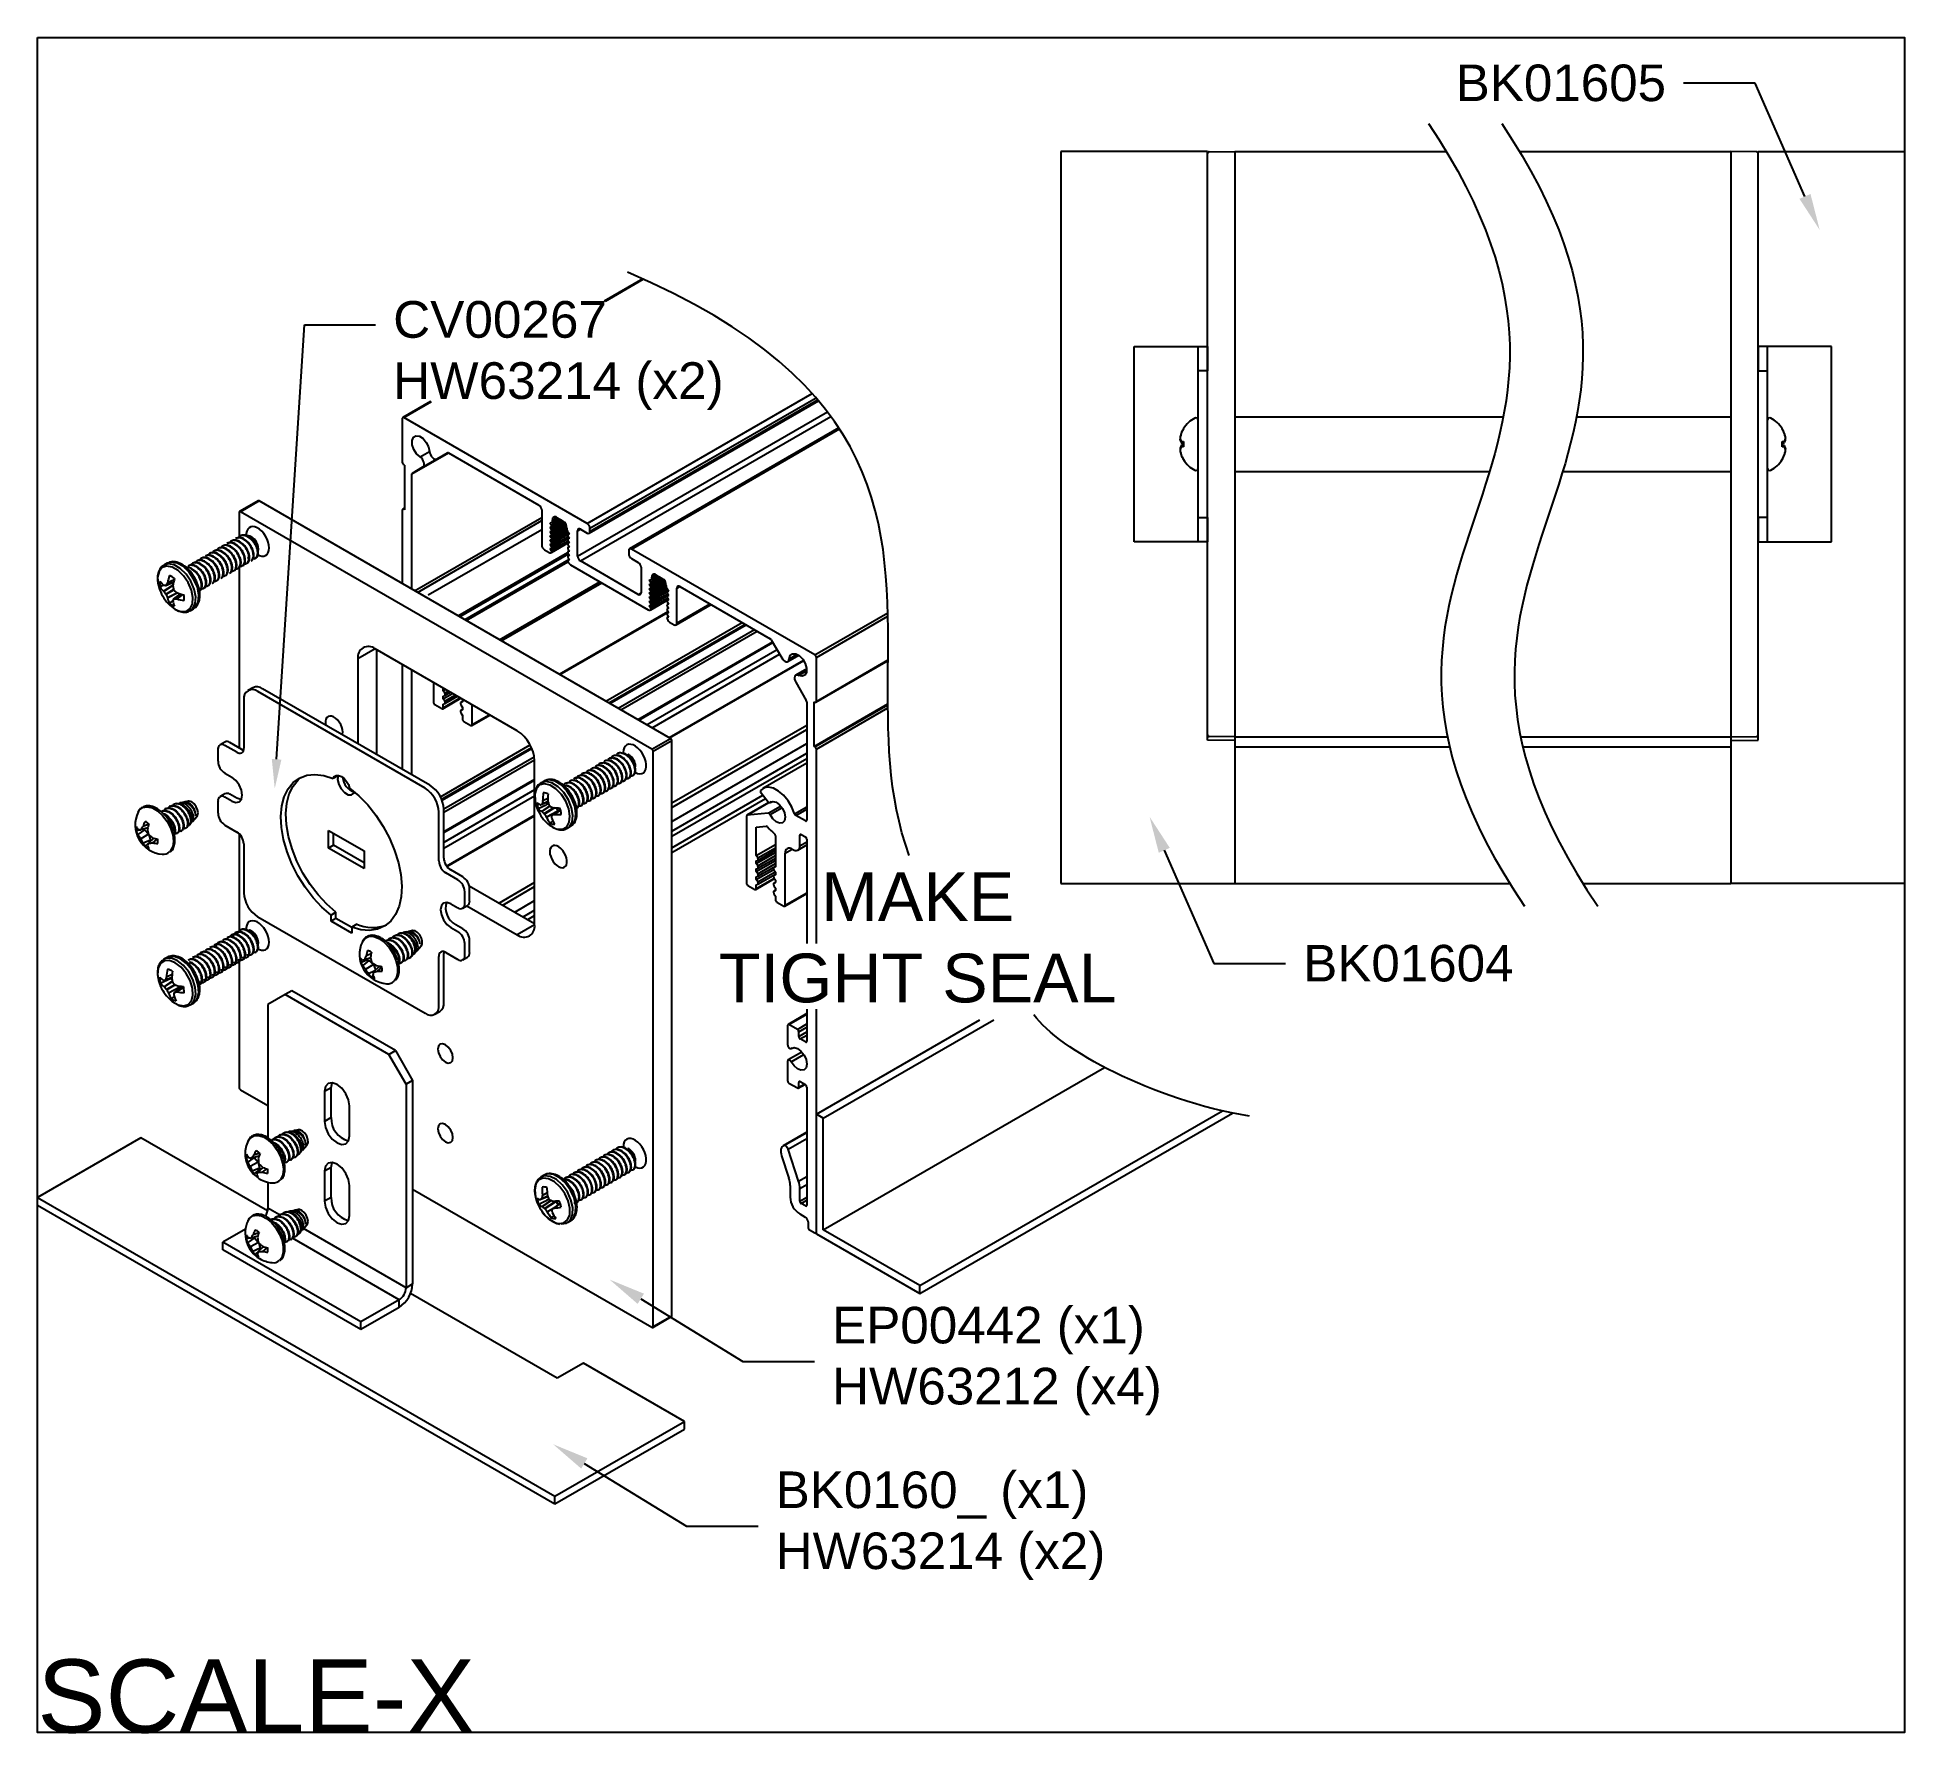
# Model space of a CAD drawing. Extents: x 0 to 9.57, y -8.69 to 0.
import ezdxf
from ezdxf import colors
from ezdxf.entities.mleader import LeaderData, LeaderLine
from ezdxf.math import Vec2, Vec3

# ---------------------------------------------------------------- set-up
doc = ezdxf.new("R2010")
doc.units = 0
doc.header["$LTSCALE"] = 0.5
doc.header["$MEASUREMENT"] = 0
for name, color, linetype in [('Brackets', 181, 'CONTINUOUS'), ('Dimension', 10, 'CONTINUOUS'), ('End Cap', 92, 'CONTINUOUS'), ('FAB DWG', 221, 'CONTINUOUS'), ('Hardware', 242, 'CONTINUOUS'), ('Housing', 150, 'CONTINUOUS')]:
    doc.layers.add(name, color=color, linetype=linetype)
doc.layers.add('Text-Unprinted', color=131, linetype='CONTINUOUS', plot=False)
doc.styles.add('LSAD_Standard', font='arial.ttf')
doc.styles.get("Standard").update_dxf_attribs({"font": 'arial.ttf'})

msp = doc.modelspace()

# ---------------------------------------------------------------- texts
at = {"layer": 'FAB DWG', "transparency": 16777216, "insert": (4.5097, -4.6123), "char_height": 0.25, "attachment_point": 5, "style": 'LSAD_Standard'}
msp.add_mtext_dynamic_manual_height_columns('\\A1;MAKE TIGHT SEAL', width=2.034107, gutter_width=16.875, heights=[0], dxfattribs=at)
at = {"layer": 'Text-Unprinted', "ltscale": 0.5, "transparency": 16777216, "style": 'LSAD_Standard'}
msp.add_attdef('SCALE-X', (0, -8.685), 'XEffectiveScaleFactor', height=0.375, dxfattribs=at)

# ---------------------------------------------------------------- linework, layer by layer
at = {"layer": 'Brackets', "transparency": 16777216}
for p, q in [((5.2439, -0.5841), (5.2439, -4.3341)), ((5.9939, -0.5841), (5.2439, -0.5841)), ((5.9939, -0.5964), (5.9939, -0.5841)), ((8.816, -0.5964), (8.816, -0.5841)), ((8.816, -0.5841), (9.566, -0.5841)), ((9.566, -0.5841), (9.566, -4.3341)), ((5.6189, -1.5841), (5.9939, -1.5841)), ((5.6189, -2.5841), (5.6189, -1.5841)), ((5.9461, -2.5841), (5.9461, -1.5841)), ((5.9939, -1.5841), (5.9939, -1.7091)), ((9.191, -1.5841), (8.816, -1.5841)), ((8.816, -1.5841), (8.816, -1.7091)), ((8.8638, -2.5841), (8.8638, -1.5841)), ((9.191, -2.5841), (9.191, -1.5841)), ((5.9939, -1.7091), (5.9461, -1.7091)), ((5.9939, -2.4591), (5.9939, -1.7091)), ((8.816, -1.7091), (8.8638, -1.7091)), ((8.816, -2.4591), (8.816, -1.7091)), ((5.9461, -2.4591), (5.9939, -2.4591)), ((5.9939, -2.4591), (5.9939, -2.5841)), ((8.8638, -2.4591), (8.816, -2.4591)), ((8.816, -2.4591), (8.816, -2.5841)), ((5.9939, -2.5841), (5.6189, -2.5841)), ((8.816, -2.5841), (9.191, -2.5841)), ((5.9939, -3.6001), (5.9939, -3.5718)), ((6.1346, -3.6026), (5.9939, -3.6001)), ((8.6754, -3.6026), (8.816, -3.6001)), ((8.816, -3.6001), (8.816, -3.5718)), ((5.2439, -4.3341), (6.1346, -4.3341)), ((9.566, -4.3341), (8.6754, -4.3341)), ((1.2699, -4.904), (1.1815, -4.955)), ((1.1815, -4.955), (1.1815, -5.6381)), ((1.3037, -4.8845), (1.2699, -4.904)), ((1.8003, -5.2102), (1.2699, -4.904)), ((1.8341, -5.1906), (1.3037, -4.8845)), ((1.8003, -5.2102), (1.8341, -5.1906)), ((1.8886, -5.3633), (1.8003, -5.2102)), ((1.8341, -5.1906), (1.9224, -5.3437)), ((1.9224, -5.3437), (1.8886, -5.3633)), ((1.9224, -5.3437), (1.9224, -6.3866)), ((1.5053, -5.3814), (1.4715, -5.4009)), ((1.4715, -5.4009), (1.4715, -5.554)), ((1.5053, -5.5345), (1.5053, -5.3814)), ((1.8886, -5.3633), (1.8886, -6.4061)), ((1.5053, -5.5345), (1.4715, -5.554)), ((1.5987, -5.6275), (1.5987, -5.4744)), ((0.5303, -5.6373), (0, -5.9435)), ((1.1797, -6.0122), (0.5303, -5.6373)), ((1.5053, -5.7897), (1.4715, -5.8092)), ((1.4715, -5.8092), (1.4715, -5.9623)), ((1.5053, -5.9428), (1.5053, -5.7897)), ((1.1815, -5.8656), (1.1815, -5.9979)), ((1.5987, -6.0357), (1.5987, -5.8826)), ((0, -5.9825), (0, -5.9435)), ((0, -5.9435), (2.6517, -7.4742)), ((0, -5.9825), (2.6517, -7.5133)), ((1.2412, -6.0324), (1.1815, -5.9979)), ((1.5053, -5.9428), (1.4715, -5.9623)), ((1.0663, -6.1053), (0.9502, -6.1723)), ((1.8886, -6.4061), (1.3636, -6.1031)), ((1.6573, -6.5805), (0.9502, -6.1723)), ((0.9502, -6.2114), (0.9502, -6.1723)), ((1.6573, -6.6196), (0.9502, -6.2114)), ((1.8533, -6.4674), (1.3068, -6.1519)), ((1.8886, -6.4061), (1.9224, -6.3866)), ((1.8533, -6.4674), (1.6573, -6.5805)), ((1.8533, -6.5064), (1.8533, -6.4674)), ((2.663, -6.8685), (1.912, -6.4349)), ((1.8533, -6.5064), (1.6573, -6.6196)), ((1.6573, -6.6196), (1.6573, -6.5805)), ((2.7982, -6.7931), (2.663, -6.8685)), ((3.3149, -7.0913), (2.7982, -6.7931)), ((2.6517, -7.4742), (3.3149, -7.0913)), ((2.6517, -7.5133), (3.3149, -7.1304)), ((3.3149, -7.1304), (3.3149, -7.0913)), ((2.6517, -7.5133), (2.6517, -7.4742))]:
    msp.add_line(p, q, dxfattribs=at)
at = {"layer": 'Brackets', "transparency": 16777216, "flags": 128}
for points in [[(1.5987, -5.4744), (1.5939, -5.4435), (1.5801, -5.4116), (1.5594, -5.3838), (1.5351, -5.3641), (1.5107, -5.3557), (1.4901, -5.3597), (1.4763, -5.3756), (1.4715, -5.4009)], [(1.5053, -5.3814), (1.5101, -5.3561), (1.5103, -5.3556)], [(1.4715, -5.554), (1.4763, -5.5849), (1.4901, -5.6167), (1.5107, -5.6446), (1.5351, -5.6642), (1.5594, -5.6727), (1.5801, -5.6687), (1.5939, -5.6528), (1.5987, -5.6275)], [(1.5987, -5.8826), (1.5939, -5.8517), (1.5801, -5.8199), (1.5594, -5.7921), (1.5351, -5.7724), (1.5107, -5.7639), (1.4901, -5.768), (1.4763, -5.7838), (1.4715, -5.8092)], [(1.5053, -5.7897), (1.5101, -5.7643), (1.5103, -5.7639)], [(1.4715, -5.9623), (1.4763, -5.9932), (1.4901, -6.025), (1.5107, -6.0528), (1.5351, -6.0725), (1.5594, -6.081), (1.5801, -6.0769), (1.5939, -6.0611), (1.5987, -6.0357)]]:
    msp.add_lwpolyline(points, dxfattribs=at)
at = {"layer": 'Brackets', "transparency": 16777216}
for centre, radius, start, end in [((1.6223, -5.5396), 0.1172, 177.50846, 255.85499), ((1.1048, -5.9944), 0.0768, 325.03306, 357.39452), ((1.6223, -5.9478), 0.1172, 177.50846, 255.85499), ((1.7723, -6.3798), 0.1503, 302.60548, 357.39452), ((1.8119, -6.4026), 0.0768, 302.60548, 357.39452)]:
    msp.add_arc(centre, radius, start, end, dxfattribs=at)
at = {"layer": 'Dimension', "transparency": 16777216}
for points in [[(7.1268, -0.4417), (7.7302, -1.343), (7.373, -2.4467), (6.9978, -3.5355), (7.6192, -4.4517)], [(7.5018, -0.4417), (8.1052, -1.343), (7.748, -2.4467), (7.3728, -3.5355), (7.9942, -4.4517)], [(6.2097, -5.527), (5.7119, -5.4449), (5.2358, -5.1865), (5.1049, -5.0079)]]:
    msp.add_open_spline(points, degree=3, dxfattribs=at)
msp.add_open_spline([(4.4666, -4.1914), (4.3531, -3.8826), (4.3608, -2.8291), (4.3684, -1.7757), (3.0228, -1.2035)], degree=3, knots=[0.559046, 0.559046, 0.559046, 0.559046, 1, 2, 2, 2, 2], dxfattribs=at)
at = {"layer": 'End Cap', "transparency": 16777216}
for p, q in [((5.9939, -3.5718), (5.9939, -0.5964)), ((6.0038, -0.5864), (6.1346, -0.5841)), ((8.8062, -0.5864), (8.6754, -0.5841)), ((8.816, -3.5718), (8.816, -0.5964)), ((1.1312, -2.3748), (1.0361, -2.4297)), ((1.1362, -2.3753), (1.0411, -2.4302)), ((3.2434, -3.5918), (1.1362, -2.3753)), ((1.0341, -2.4343), (1.0341, -2.5578)), ((3.1483, -3.6467), (1.0411, -2.4302)), ((1.0341, -2.717), (1.0341, -3.6401)), ((1.7306, -3.1327), (1.6422, -3.1837)), ((2.4589, -3.5531), (1.7306, -3.1326)), ((1.7373, -3.1365), (1.7373, -3.6735)), ((1.6422, -3.1837), (1.6422, -3.6186)), ((3.1483, -3.6467), (3.2434, -3.5918)), ((3.2505, -3.604), (3.1554, -3.6589)), ((3.2505, -6.5493), (3.2505, -3.604)), ((6.1346, -3.5841), (6.0038, -3.5818)), ((8.6754, -3.5841), (8.8062, -3.5818)), ((2.5473, -4.5472), (2.5473, -3.7062)), ((3.1554, -6.6042), (3.1554, -3.6589)), ((1.0341, -4.08), (1.0341, -4.5767)), ((2.2122, -4.346), (2.5473, -4.5395)), ((2.2005, -4.4491), (2.4589, -4.5983)), ((2.5473, -4.5472), (2.4589, -4.5983)), ((1.0341, -4.7347), (1.0341, -5.3796)), ((1.0411, -5.3918), (1.1815, -5.4729)), ((1.9224, -5.9006), (3.1483, -6.6083)), ((3.1533, -6.6087), (3.2484, -6.5538)), ((3.1554, -6.6042), (3.2505, -6.5493))]:
    msp.add_line(p, q, dxfattribs=at)
at = {"layer": 'End Cap', "transparency": 16777216, "flags": 128}
for points in [[(1.1875, -2.616), (1.1863, -2.6016), (1.1827, -2.5865), (1.177, -2.5712), (1.1692, -2.5563), (1.1599, -2.5425), (1.1492, -2.5303), (1.1377, -2.5202), (1.1258, -2.5127), (1.1141, -2.508), (1.103, -2.5063), (1.0929, -2.5077), (1.0843, -2.5122), (1.0775, -2.5196), (1.0728, -2.5295), (1.0704, -2.5415), (1.0704, -2.5499)], [(1.1308, -2.6506), (1.1377, -2.6542), (1.1492, -2.6574), (1.1599, -2.6575), (1.1692, -2.6545), (1.177, -2.6486), (1.1827, -2.6399), (1.1863, -2.6289), (1.1875, -2.616)], [(1.5644, -3.5593), (1.5632, -3.5468), (1.5597, -3.5337), (1.554, -3.5205), (1.5466, -3.5081), (1.5377, -3.497), (1.5279, -3.488), (1.5176, -3.4814), (1.5075, -3.4776), (1.4981, -3.4768), (1.4899, -3.4792), (1.4833, -3.4844), (1.4787, -3.4924), (1.4763, -3.5025), (1.4763, -3.5144), (1.478, -3.5239)], [(1.5624, -3.5725), (1.5632, -3.5704), (1.5644, -3.5593)], [(3.0626, -3.766), (3.0636, -3.7667), (3.0753, -3.7714), (3.0865, -3.7731), (3.0965, -3.7716), (3.1052, -3.7671), (3.1119, -3.7598), (3.1166, -3.7499), (3.119, -3.7379), (3.119, -3.7241), (3.1166, -3.7093), (3.1119, -3.694), (3.1052, -3.6789), (3.0965, -3.6644), (3.0865, -3.6514), (3.0753, -3.6402), (3.0636, -3.6313), (3.0517, -3.6252), (3.0402, -3.622), (3.0296, -3.6219), (3.0202, -3.6248), (3.0125, -3.6308), (3.0067, -3.6394), (3.0031, -3.6505), (3.0019, -3.6634)], [(3.0019, -3.6634), (3.0023, -3.6672)], [(2.625, -4.1716), (2.6262, -4.1841), (2.6297, -4.1972), (2.6354, -4.2104), (2.6428, -4.2228), (2.6517, -4.2339), (2.6616, -4.243), (2.6718, -4.2496), (2.6819, -4.2533), (2.6913, -4.2541), (2.6996, -4.2518), (2.7062, -4.2465), (2.7108, -4.2386), (2.7131, -4.2284), (2.7131, -4.2165), (2.7108, -4.2036), (2.7062, -4.1904), (2.6996, -4.1775), (2.6913, -4.1657), (2.6819, -4.1556), (2.6718, -4.1477), (2.6616, -4.1424), (2.6517, -4.1402), (2.6428, -4.141), (2.6354, -4.1448), (2.6297, -4.1514), (2.6262, -4.1605), (2.625, -4.1716)], [(1.1874, -4.6353), (1.1862, -4.621), (1.1826, -4.6059), (1.1768, -4.5906), (1.1691, -4.5757), (1.1597, -4.5619), (1.1491, -4.5497), (1.1376, -4.5396), (1.1257, -4.5321), (1.114, -4.5274), (1.1028, -4.5257), (1.0927, -4.5271), (1.0841, -4.5316), (1.0774, -4.539), (1.0727, -4.5489), (1.0703, -4.5609), (1.0703, -4.5715)], [(1.1309, -4.6701), (1.1376, -4.6736), (1.1491, -4.6768), (1.1597, -4.6769), (1.1691, -4.6739), (1.1768, -4.668), (1.1826, -4.6593), (1.1862, -4.6483), (1.1874, -4.6353)], [(2.1289, -5.2276), (2.126, -5.2089), (2.1176, -5.1896), (2.1051, -5.1728), (2.0904, -5.1609), (2.0756, -5.1557), (2.0631, -5.1582), (2.0548, -5.1678), (2.0518, -5.1831), (2.0548, -5.2018), (2.0631, -5.2211), (2.0756, -5.238), (2.0904, -5.2499), (2.1051, -5.255), (2.1176, -5.2526), (2.126, -5.2429), (2.1289, -5.2276)], [(2.1289, -5.6359), (2.126, -5.6171), (2.1176, -5.5979), (2.1051, -5.581), (2.0904, -5.5691), (2.0756, -5.564), (2.0631, -5.5664), (2.0548, -5.576), (2.0518, -5.5914), (2.0548, -5.6101), (2.0631, -5.6294), (2.0756, -5.6462), (2.0904, -5.6581), (2.1051, -5.6633), (2.1176, -5.6608), (2.126, -5.6512), (2.1289, -5.6359)], [(3.0625, -5.7855), (3.0637, -5.7862), (3.0755, -5.7909), (3.0866, -5.7926), (3.0967, -5.7912), (3.1053, -5.7867), (3.1121, -5.7794), (3.1168, -5.7695), (3.1192, -5.7574), (3.1192, -5.7437), (3.1168, -5.7289), (3.1121, -5.7136), (3.1053, -5.6984), (3.0967, -5.684), (3.0866, -5.6709), (3.0755, -5.6597), (3.0637, -5.6509), (3.0519, -5.6447), (3.0404, -5.6415), (3.0297, -5.6414), (3.0203, -5.6444), (3.0126, -5.6503), (3.0068, -5.659), (3.0033, -5.67), (3.0021, -5.683)], [(3.0021, -5.683), (3.0024, -5.6864)]]:
    msp.add_lwpolyline(points, dxfattribs=at)
at = {"layer": 'End Cap', "transparency": 16777216}
for centre, radius, start, end in [((6.0039, -0.5964), 0.01, 91, 180), ((8.806, -0.5964), 0.01, 0, 89), ((1.1333, -2.3794), 0.00503, 54.38242, 114.30712), ((1.0384, -2.4336), 0.00437, 50.79671, 189.21404), ((1.6963, -3.1754), 0.0548, 51.32581, 188.68494), ((2.3562, -3.7145), 0.1913, 2.4763, 57.5237), ((3.2351, -3.6047), 0.0154, 2.60548, 57.39452), ((6.0039, -3.5718), 0.01, 180, 269), ((8.806, -3.5718), 0.01, 271, 0), ((3.14, -3.6596), 0.0154, 2.60548, 57.39452), ((2.4931, -4.5555), 0.0548, 231.32581, 8.68494), ((1.0494, -5.3789), 0.0154, 182.60548, 237.39452), ((3.2457, -6.5499), 0.0048, 304.05635, 7.25583), ((3.1511, -6.6049), 0.00437, 230.79671, 9.21404)]:
    msp.add_arc(centre, radius, start, end, dxfattribs=at)
at = {"layer": 'Hardware', "transparency": 16777216}
for p, q in [((5.8717, -2.0046), (5.8717, -2.0059)), ((8.9382, -2.0059), (8.9382, -2.0046)), ((5.8543, -2.0525), (5.8546, -2.0534)), ((5.8543, -2.0612), (5.8546, -2.0579)), ((5.8559, -2.0614), (5.8543, -2.0612)), ((5.8596, -2.068), (5.8717, -2.0701)), ((5.8717, -2.0786), (5.8596, -2.0765)), ((5.8717, -2.0981), (5.8596, -2.1003)), ((5.8717, -2.0701), (5.8717, -2.0981)), ((8.9382, -2.0701), (8.9504, -2.068)), ((8.9382, -2.0981), (8.9382, -2.0701)), ((8.9382, -2.0897), (8.9504, -2.0917)), ((8.9504, -2.1003), (8.9382, -2.0981)), ((8.9497, -2.0295), (8.9504, -2.0295)), ((8.9552, -2.0526), (8.9557, -2.0525)), ((8.9557, -2.0525), (8.9553, -2.0534)), ((8.9557, -2.0612), (8.9553, -2.0579)), ((5.8543, -2.107), (5.8546, -2.1103)), ((5.8543, -2.1157), (5.8546, -2.1149)), ((5.8547, -2.1156), (5.8543, -2.1157)), ((5.8602, -2.1387), (5.8596, -2.1387)), ((5.8717, -2.1623), (5.8717, -2.1636)), ((8.9382, -2.1636), (8.9382, -2.1623)), ((8.954, -2.1068), (8.9557, -2.107)), ((8.9557, -2.107), (8.9553, -2.1103)), ((8.9557, -2.1157), (8.9553, -2.1149)), ((1.0304, -2.5826), (1.0332, -2.581)), ((1.0525, -2.5698), (1.0553, -2.5682)), ((1.0746, -2.5571), (1.0774, -2.5555)), ((1.0919, -2.5565), (1.0884, -2.5657)), ((1.0981, -2.5601), (1.0919, -2.5565)), ((0.8757, -2.6719), (0.8785, -2.6703)), ((0.8978, -2.6591), (0.9006, -2.6575)), ((0.9199, -2.6463), (0.9227, -2.6448)), ((0.942, -2.6336), (0.9448, -2.632)), ((0.9641, -2.6208), (0.9669, -2.6192)), ((0.9862, -2.6081), (0.989, -2.6065)), ((1.0083, -2.5953), (1.0111, -2.5937)), ((1.109, -2.6709), (1.1057, -2.6702)), ((1.1325, -2.6224), (1.1325, -2.6197)), ((0.6647, -2.6942), (0.6487, -2.7034)), ((0.7873, -2.7229), (0.7901, -2.7213)), ((0.8094, -2.7101), (0.8122, -2.7085)), ((0.8315, -2.6974), (0.8343, -2.6958)), ((0.8536, -2.6846), (0.8564, -2.683)), ((0.6479, -2.8069), (0.6284, -2.8152)), ((0.6468, -2.8057), (0.6476, -2.8061)), ((0.6468, -2.8374), (0.6949, -2.8058)), ((0.6476, -2.8384), (0.6468, -2.8374)), ((0.6946, -2.8076), (0.6476, -2.8384)), ((0.658, -2.8521), (0.6977, -2.8292)), ((0.6587, -2.808), (0.6978, -2.7911)), ((0.6595, -2.8072), (0.6979, -2.7906)), ((0.6992, -2.8319), (0.6595, -2.8548)), ((0.7007, -2.7794), (0.6662, -2.7954)), ((0.6662, -2.7954), (0.6666, -2.7942)), ((0.6662, -2.8706), (0.7164, -2.8454)), ((0.6666, -2.7942), (0.701, -2.7782)), ((0.7181, -2.846), (0.6666, -2.8719)), ((0.6897, -2.7946), (0.6963, -2.7984)), ((0.6941, -2.8101), (0.6942, -2.8116)), ((0.7323, -2.8508), (0.6981, -2.8762)), ((0.7328, -2.851), (0.6992, -2.8759)), ((0.7127, -2.8437), (0.714, -2.8445)), ((0.7127, -2.876), (0.7439, -2.8542)), ((0.745, -2.8545), (0.714, -2.8763)), ((0.7252, -2.8485), (0.7252, -2.8561)), ((0.6666, -2.8719), (0.6662, -2.8706)), ((0.6928, -2.8867), (0.6767, -2.8989)), ((0.6942, -2.8868), (0.6941, -2.8877)), ((0.714, -2.8763), (0.7127, -2.876)), ((0.7837, -2.9372), (0.7997, -2.928)), ((1.1041, -3.3319), (1.0787, -3.3466)), ((2.0115, -3.8318), (1.1541, -3.3369)), ((1.058, -3.3923), (1.058, -3.6424)), ((1.9861, -3.8465), (1.1287, -3.3515)), ((0.9612, -3.61), (0.9358, -3.6246)), ((1.0226, -3.6628), (0.9608, -3.6271)), ((1.048, -3.6482), (0.9861, -3.6125)), ((0.9254, -3.6475), (0.9254, -3.709)), ((2.8821, -3.7304), (2.8849, -3.7288)), ((2.9042, -3.7176), (2.907, -3.716)), ((2.9263, -3.7049), (2.9291, -3.7033)), ((2.9484, -3.6921), (2.9512, -3.6905)), ((2.9705, -3.6794), (2.9733, -3.6778)), ((2.9926, -3.6666), (2.9954, -3.665)), ((3.0299, -3.6753), (3.0247, -3.6723)), ((0.9608, -3.7702), (0.9963, -3.7907)), ((1.5403, -3.7826), (1.5148, -3.7973)), ((2.5965, -3.8094), (2.5805, -3.8186)), ((2.7274, -3.8197), (2.7302, -3.8181)), ((2.7495, -3.8069), (2.7523, -3.8053)), ((2.7716, -3.7942), (2.7744, -3.7926)), ((2.7937, -3.7814), (2.7965, -3.7798)), ((2.8158, -3.7687), (2.8186, -3.7671)), ((2.8379, -3.7559), (2.8407, -3.7543)), ((2.86, -3.7431), (2.8628, -3.7415)), ((3.0641, -3.7508), (3.0643, -3.7483)), ((3.0643, -3.737), (3.0643, -3.7349)), ((0.7433, -3.9192), (0.7295, -3.9221)), ((0.7726, -3.913), (0.7515, -3.9175)), ((0.9254, -3.9127), (0.9254, -3.9741)), ((0.9612, -3.8752), (0.9358, -3.8898)), ((0.9963, -3.9128), (0.9608, -3.8923)), ((1.0217, -3.8981), (0.9861, -3.8776)), ((2.5853, -3.9283), (2.6158, -3.9148)), ((2.5863, -3.9267), (2.6158, -3.9137)), ((2.6155, -3.8989), (2.5894, -3.9118)), ((2.5894, -3.9118), (2.5895, -3.9103)), ((2.5895, -3.9103), (2.6155, -3.8975)), ((2.6159, -3.9166), (2.6162, -3.9181)), ((2.7053, -3.8324), (2.7081, -3.8308)), ((0.6362, -3.9643), (0.6335, -3.9659)), ((0.6583, -3.9515), (0.6556, -3.9531)), ((0.6804, -3.9388), (0.6777, -3.9403)), ((0.7134, -3.9254), (0.7075, -3.9267)), ((0.795, -4.0167), (0.8178, -3.9913)), ((2.0568, -4.219), (2.0568, -3.9689)), ((2.0822, -4.2043), (2.0822, -3.9543)), ((2.5761, -3.9311), (2.5768, -3.9311)), ((2.5839, -3.966), (2.6248, -3.9378)), ((2.5847, -3.9667), (2.5839, -3.966)), ((2.6259, -3.9383), (2.5847, -3.9667)), ((2.596, -3.9768), (2.6446, -3.9467)), ((2.6496, -3.9471), (2.5979, -3.9791)), ((2.6078, -3.9945), (2.6661, -3.9632)), ((2.6085, -3.9958), (2.6078, -3.9945)), ((2.6594, -3.9685), (2.6085, -3.9958)), ((2.641, -4.013), (2.6264, -4.0258)), ((2.6346, -4.0009), (2.6349, -4.002)), ((2.6786, -3.9543), (2.6352, -3.9864)), ((2.6786, -3.9543), (2.6356, -3.9862)), ((2.6393, -3.9459), (2.6406, -3.9463)), ((2.6472, -3.9815), (2.6797, -3.958)), ((2.6484, -3.9813), (2.6472, -3.9815)), ((2.6799, -3.9585), (2.6484, -3.9813)), ((2.6584, -3.9477), (2.6661, -3.9632)), ((0.5257, -4.0595), (0.5062, -4.0666)), ((0.5486, -4.0595), (0.5156, -4.0837)), ((0.5657, -4.0495), (0.5297, -4.0604)), ((0.5687, -4.0829), (0.5297, -4.1055)), ((0.5706, -4.0316), (0.5415, -4.0424)), ((0.5789, -4.1121), (0.5415, -4.1285)), ((0.5431, -4.0563), (0.5486, -4.0595)), ((0.5486, -4.0595), (0.5681, -4.0801)), ((0.5962, -4.1022), (0.5687, -4.128)), ((0.5709, -4.0849), (0.5789, -4.1121)), ((0.5789, -4.1121), (0.5789, -4.1184)), ((0.6141, -4.1069), (0.5902, -4.1267)), ((0.7135, -4.079), (0.7163, -4.0774)), ((0.7356, -4.0662), (0.7384, -4.0646)), ((0.78, -4.0335), (0.7864, -4.0263)), ((0.9608, -4.0354), (1.0226, -4.0711)), ((1.4919, -4.0631), (1.6737, -4.168)), ((1.4919, -4.1539), (1.4919, -4.0631)), ((1.5173, -4.1393), (1.5173, -4.0777)), ((2.7155, -4.0524), (2.7315, -4.0432)), ((1.058, -4.1323), (1.058, -4.3824)), ((1.5173, -4.1393), (1.4919, -4.1539)), ((1.6737, -4.2589), (1.4919, -4.1539)), ((1.6737, -4.2296), (1.5173, -4.1393)), ((1.6737, -4.168), (1.6737, -4.2589)), ((2.154, -4.316), (2.0921, -4.2802)), ((2.1794, -4.3013), (2.1175, -4.2656)), ((2.1894, -4.4386), (2.1894, -4.3772)), ((2.2147, -4.424), (2.2147, -4.3625)), ((1.5298, -4.4823), (1.5044, -4.497)), ((1.5298, -4.5137), (1.5298, -4.4823)), ((2.1185, -4.4385), (2.154, -4.4591)), ((2.179, -4.4615), (2.2044, -4.4469)), ((1.0206, -4.5842), (1.0157, -4.5871)), ((1.0427, -4.5714), (1.0377, -4.5743)), ((1.0446, -4.5854), (1.0474, -4.5839)), ((1.0667, -4.5727), (1.0695, -4.5711)), ((1.0979, -4.5795), (1.0923, -4.5762)), ((1.1287, -4.5049), (1.9861, -4.9998)), ((1.5044, -4.5284), (1.5044, -4.497)), ((1.5298, -4.5137), (1.5044, -4.5284)), ((1.6104, -4.5896), (1.5044, -4.5284)), ((1.6104, -4.5603), (1.5298, -4.5137)), ((1.6359, -4.5435), (1.6104, -4.5582)), ((1.6104, -4.5582), (1.6104, -4.5896)), ((1.8633, -4.5886), (1.8572, -4.5899)), ((1.8931, -4.5824), (1.8792, -4.5853)), ((1.9216, -4.5764), (1.9013, -4.5806)), ((2.1185, -4.5606), (2.154, -4.5811)), ((2.1794, -4.5665), (2.1439, -4.546)), ((0.8439, -4.6862), (0.8389, -4.6891)), ((0.8659, -4.6735), (0.861, -4.6764)), ((0.8678, -4.6875), (0.8706, -4.6859)), ((0.888, -4.6607), (0.8831, -4.6636)), ((0.8899, -4.6747), (0.8927, -4.6731)), ((0.9101, -4.648), (0.9052, -4.6508)), ((0.912, -4.662), (0.9148, -4.6604)), ((0.9322, -4.6352), (0.9273, -4.6381)), ((0.9341, -4.6492), (0.9369, -4.6476)), ((0.9543, -4.6225), (0.9494, -4.6253)), ((0.9562, -4.6365), (0.959, -4.6349)), ((0.9764, -4.6097), (0.9715, -4.6126)), ((0.9783, -4.6237), (0.9811, -4.6221)), ((0.9985, -4.5969), (0.9936, -4.5998)), ((1.0004, -4.611), (1.0032, -4.6094)), ((1.0225, -4.5982), (1.0253, -4.5966)), ((1.1324, -4.6416), (1.1324, -4.6391)), ((1.7859, -4.6273), (1.7831, -4.6289)), ((1.808, -4.6145), (1.8052, -4.6161)), ((1.8301, -4.6017), (1.8273, -4.6033)), ((1.9445, -4.6795), (1.9668, -4.6546)), ((2.1894, -4.7038), (2.1894, -4.6424)), ((2.2147, -4.6892), (2.2147, -4.6277)), ((0.6486, -4.7228), (0.6471, -4.7236)), ((0.6645, -4.7135), (0.6486, -4.7228)), ((0.7776, -4.7245), (0.7726, -4.7274)), ((0.7795, -4.7385), (0.7822, -4.7369)), ((0.7997, -4.7118), (0.7947, -4.7146)), ((0.8016, -4.7258), (0.8043, -4.7242)), ((0.8218, -4.699), (0.8168, -4.7019)), ((0.8237, -4.713), (0.8264, -4.7114)), ((0.8458, -4.7003), (0.8485, -4.6987)), ((0.9631, -4.7767), (0.9681, -4.7739)), ((0.9852, -4.764), (0.9902, -4.7611)), ((1.0073, -4.7512), (1.0123, -4.7484)), ((1.0294, -4.7385), (1.0344, -4.7356)), ((1.0515, -4.7257), (1.0565, -4.7228)), ((1.0736, -4.713), (1.0786, -4.7101)), ((1.0957, -4.7002), (1.1007, -4.6973)), ((1.1152, -4.6887), (1.1058, -4.6887)), ((1.6903, -4.7268), (1.6575, -4.7412)), ((1.699, -4.7302), (1.667, -4.755)), ((1.7078, -4.716), (1.6759, -4.726)), ((1.7216, -4.7494), (1.6821, -4.774)), ((1.7099, -4.6951), (1.6848, -4.705)), ((1.6903, -4.7268), (1.699, -4.7302)), ((1.7282, -4.7819), (1.6966, -4.7969)), ((1.699, -4.7302), (1.7216, -4.7494)), ((1.7506, -4.7608), (1.7206, -4.7891)), ((1.7216, -4.7494), (1.733, -4.7774)), ((1.7645, -4.7633), (1.7406, -4.7839)), ((1.7506, -4.7608), (1.7614, -4.7593)), ((1.8631, -4.742), (1.8659, -4.7404)), ((1.8852, -4.7292), (1.888, -4.7276)), ((1.9073, -4.7165), (1.9126, -4.7134)), ((1.9295, -4.6963), (1.9359, -4.6891)), ((2.0568, -4.959), (2.0568, -4.7089)), ((2.0822, -4.9443), (2.0822, -4.6943)), ((2.0921, -4.6885), (2.154, -4.7242)), ((2.179, -4.7267), (2.2044, -4.712)), ((0.6449, -4.8304), (0.6457, -4.8307)), ((0.6492, -4.8643), (0.6915, -4.8357)), ((0.6501, -4.8651), (0.6492, -4.8643)), ((0.6919, -4.8369), (0.6501, -4.8651)), ((0.6554, -4.8298), (0.689, -4.8152)), ((0.6563, -4.8286), (0.689, -4.8144)), ((0.6903, -4.801), (0.6611, -4.815)), ((0.6611, -4.815), (0.6614, -4.8136)), ((0.6611, -4.8769), (0.7035, -4.8515)), ((0.6614, -4.8136), (0.6904, -4.7997)), ((0.7062, -4.8534), (0.6629, -4.8794)), ((0.6714, -4.8952), (0.73, -4.8646)), ((0.7304, -4.866), (0.672, -4.8964)), ((0.6863, -4.8211), (0.6886, -4.822)), ((0.6885, -4.8243), (0.6887, -4.8258)), ((0.7429, -4.8621), (0.7011, -4.8932)), ((0.7432, -4.8622), (0.7018, -4.8929)), ((0.71, -4.8558), (0.7113, -4.8564)), ((0.7144, -4.8903), (0.7487, -4.8658)), ((0.7489, -4.8665), (0.7156, -4.8903)), ((0.728, -4.8598), (0.73, -4.8646)), ((0.73, -4.8646), (0.7304, -4.866)), ((0.7304, -4.866), (0.731, -4.871)), ((0.8305, -4.8533), (0.8355, -4.8504)), ((0.8526, -4.8405), (0.8576, -4.8376)), ((0.8747, -4.8278), (0.8797, -4.8249)), ((0.8968, -4.815), (0.9018, -4.8121)), ((0.9189, -4.8022), (0.9239, -4.7994)), ((0.941, -4.7895), (0.946, -4.7866)), ((1.719, -4.8057), (1.7096, -4.8147)), ((0.672, -4.8964), (0.6714, -4.8952)), ((0.7018, -4.9129), (0.6864, -4.9255)), ((0.699, -4.906), (0.6992, -4.9071)), ((0.7156, -4.8903), (0.7144, -4.8903)), ((0.7836, -4.9566), (0.7995, -4.9474)), ((2.0361, -5.0048), (2.0614, -4.9901)), ((1.2214, -5.6355), (1.2187, -5.6371)), ((1.2435, -5.6228), (1.2408, -5.6244)), ((1.2762, -5.6094), (1.2707, -5.6106)), ((1.3062, -5.6031), (1.2927, -5.6059)), ((1.3361, -5.5968), (1.3147, -5.6013)), ((1.0832, -5.7384), (1.0689, -5.7428)), ((1.1116, -5.7384), (1.0781, -5.7621)), ((1.0793, -5.6539), (1.081, -5.6505)), ((1.1352, -5.7312), (1.0954, -5.7432)), ((1.1396, -5.7166), (1.1091, -5.7274)), ((1.1115, -5.7383), (1.1116, -5.7384)), ((1.1116, -5.7384), (1.132, -5.7631)), ((1.1367, -5.7289), (1.1352, -5.7312)), ((1.3208, -5.7375), (1.3236, -5.7359)), ((1.3433, -5.7175), (1.3495, -5.7106)), ((1.3583, -5.7008), (1.3813, -5.6751)), ((2.9001, -5.7364), (2.9028, -5.7348)), ((2.9222, -5.7237), (2.9249, -5.7221)), ((2.9443, -5.7109), (2.947, -5.7093)), ((2.9664, -5.6981), (2.9691, -5.6966)), ((2.9884, -5.6854), (2.9912, -5.6838)), ((3.03, -5.6948), (3.0249, -5.6919)), ((1.132, -5.7631), (1.0911, -5.7855)), ((1.1384, -5.7926), (1.1009, -5.8083)), ((1.1548, -5.7897), (1.1299, -5.8128)), ((1.132, -5.7631), (1.1384, -5.7926)), ((1.1384, -5.7926), (1.1375, -5.8022)), ((1.1741, -5.7967), (1.1522, -5.8144)), ((1.2766, -5.763), (1.2794, -5.7614)), ((1.2987, -5.7503), (1.3015, -5.7487)), ((2.5966, -5.8289), (2.5807, -5.8381)), ((2.7454, -5.8257), (2.7481, -5.8241)), ((2.7675, -5.813), (2.7702, -5.8114)), ((2.7896, -5.8002), (2.7923, -5.7986)), ((2.8117, -5.7874), (2.8144, -5.7858)), ((2.8338, -5.7747), (2.8365, -5.7731)), ((2.8559, -5.7619), (2.8586, -5.7603)), ((2.878, -5.7492), (2.8807, -5.7476)), ((3.0643, -5.7695), (3.0639, -5.7623)), ((3.0645, -5.7563), (3.0645, -5.7545)), ((3.0645, -5.7711), (3.0645, -5.7695)), ((2.5871, -5.931), (2.6113, -5.9188)), ((2.6114, -5.9203), (2.5871, -5.9325)), ((2.7012, -5.8512), (2.7039, -5.8496)), ((2.7233, -5.8385), (2.726, -5.8369)), ((1.2768, -6.0176), (1.271, -6.0188)), ((1.3067, -6.0113), (1.293, -6.0142)), ((1.3361, -6.0051), (1.3149, -6.0096)), ((2.576, -5.9544), (2.5767, -5.9544)), ((2.5766, -5.9544), (2.614, -5.9379)), ((2.5767, -5.9544), (2.614, -5.9379)), ((2.6137, -5.937), (2.5843, -5.95)), ((2.5852, -5.9482), (2.6132, -5.9358)), ((2.5862, -5.9898), (2.6309, -5.9585)), ((2.5871, -5.9903), (2.5862, -5.9898)), ((2.5871, -5.9325), (2.5871, -5.931)), ((2.6319, -5.959), (2.5871, -5.9903)), ((2.5985, -5.9991), (2.6562, -5.9626)), ((2.6582, -5.9647), (2.6005, -6.0012)), ((2.6112, -6.0162), (2.6439, -5.9983)), ((2.6121, -6.0175), (2.6112, -6.0162)), ((2.6361, -6.0043), (2.6121, -6.0175)), ((2.6126, -5.9339), (2.613, -5.9355)), ((2.6784, -5.9729), (2.6366, -6.0036)), ((2.6784, -5.9729), (2.6368, -6.0035)), ((2.6372, -5.9614), (2.6385, -5.9616)), ((2.6372, -6.0192), (2.6376, -6.0205)), ((2.6476, -5.9973), (2.679, -5.9745)), ((2.6487, -5.997), (2.6476, -5.9973)), ((2.6791, -5.9749), (2.6487, -5.997)), ((2.6542, -5.9614), (2.6562, -5.9626)), ((2.6562, -5.9626), (2.6582, -5.9647)), ((2.6582, -5.9647), (2.6674, -5.981)), ((1.0793, -6.0622), (1.0803, -6.0601)), ((1.1996, -6.0564), (1.1969, -6.058)), ((1.2217, -6.0436), (1.219, -6.0452)), ((1.2438, -6.0309), (1.2411, -6.0325)), ((1.3434, -6.1256), (1.3499, -6.1184)), ((1.3584, -6.1089), (1.3813, -6.0834)), ((2.6466, -6.0349), (2.6323, -6.0478)), ((2.7157, -6.072), (2.7316, -6.0628)), ((1.088, -6.1509), (1.0695, -6.1575)), ((1.1119, -6.1508), (1.0789, -6.1749)), ((1.1322, -6.1744), (1.0928, -6.197)), ((1.1302, -6.1412), (1.0935, -6.1523)), ((1.1418, -6.2037), (1.1043, -6.22)), ((1.1352, -6.1237), (1.1056, -6.1346)), ((1.1074, -6.1481), (1.1119, -6.1508)), ((1.1119, -6.1508), (1.1318, -6.1722)), ((1.1589, -6.1949), (1.1318, -6.2203)), ((1.1342, -6.1772), (1.1418, -6.2037)), ((1.1418, -6.2037), (1.1417, -6.211)), ((1.177, -6.2), (1.1535, -6.2195)), ((1.2769, -6.1711), (1.2797, -6.1695)), ((1.299, -6.1584), (1.3018, -6.1568))]:
    msp.add_line(p, q, dxfattribs=at)
at = {"layer": 'Hardware', "transparency": 16777216, "flags": 128}
for points in [[(0.7064, -2.9306), (0.7358, -2.9419), (0.762, -2.9406), (0.7822, -2.9269), (0.7942, -2.9023), (0.7966, -2.8694), (0.7893, -2.8318), (0.773, -2.7936), (0.7495, -2.7589), (0.7213, -2.7314), (0.6914, -2.7142), (0.6633, -2.7091), (0.6397, -2.7167), (0.6234, -2.7361), (0.6161, -2.7652), (0.6186, -2.801), (0.6236, -2.8208)], [(0.7826, -2.9378), (0.7961, -2.9267), (0.8087, -2.9008), (0.8113, -2.8661), (0.8036, -2.8265), (0.7864, -2.7862), (0.7616, -2.7496), (0.7319, -2.7206), (0.7005, -2.7025), (0.6708, -2.6971), (0.6487, -2.7033)], [(0.7997, -2.928), (0.8121, -2.9175), (0.8247, -2.8915), (0.8273, -2.8569), (0.8196, -2.8173), (0.8024, -2.777), (0.7776, -2.7403), (0.7479, -2.7114), (0.7165, -2.6933), (0.6867, -2.6879), (0.6647, -2.6942)], [(0.6695, -2.9002), (0.6769, -2.9079), (0.7064, -2.9306)], [(1.048, -3.6482), (1.0549, -3.6514), (1.0569, -3.652)], [(0.9963, -3.9128), (1.0165, -3.9198), (1.0337, -3.9165), (1.0451, -3.9033), (1.0492, -3.8823), (1.0451, -3.8566), (1.0337, -3.8302), (1.0165, -3.807), (0.9963, -3.7907)], [(1.5044, -4.497), (1.4573, -4.4559), (1.4126, -4.4078), (1.3716, -4.3541), (1.3352, -4.2959), (1.3042, -4.2347), (1.2795, -4.1721), (1.2616, -4.1096), (1.2511, -4.0487), (1.2481, -3.991), (1.2527, -3.9378), (1.2649, -3.8905), (1.2843, -3.8502), (1.3104, -3.818), (1.3427, -3.7945), (1.3802, -3.7805), (1.4221, -3.7763), (1.4673, -3.7819), (1.5148, -3.7973)], [(1.5298, -4.4823), (1.4827, -4.4412), (1.4381, -4.3931), (1.3971, -4.3394), (1.3606, -4.2812), (1.3296, -4.22), (1.3049, -4.1574), (1.2871, -4.0949), (1.2765, -4.034), (1.2735, -3.9763), (1.2782, -3.9231), (1.2903, -3.8758), (1.3097, -3.8355), (1.3359, -3.8033), (1.3518, -3.7901)], [(1.5148, -3.7973), (1.5213, -3.7868), (1.5312, -3.7813), (1.5436, -3.7812), (1.5574, -3.7867), (1.5711, -3.7971), (1.5836, -3.8115), (1.5935, -3.8284), (1.5999, -3.8464)], [(1.5403, -3.7826), (1.5381, -3.8029), (1.5437, -3.8269), (1.5562, -3.8504), (1.5734, -3.8692), (1.5923, -3.8801), (1.6094, -3.8811), (1.622, -3.8721), (1.6251, -3.8662)], [(2.6638, -4.0563), (2.6906, -4.0567), (2.7118, -4.0446), (2.7249, -4.0213), (2.7287, -3.9894), (2.7226, -3.9522), (2.7074, -3.9138), (2.6847, -3.8784), (2.657, -3.8497), (2.6272, -3.831), (2.5986, -3.8243), (2.5743, -3.8302), (2.5569, -3.8481), (2.5483, -3.8761), (2.5495, -3.9112), (2.5554, -3.936)], [(2.7155, -4.0524), (2.7256, -4.0446), (2.7394, -4.02), (2.7434, -3.9863), (2.737, -3.9471), (2.721, -3.9066), (2.6971, -3.8693), (2.6678, -3.8391), (2.6364, -3.8194), (2.6063, -3.8123), (2.5807, -3.8185), (2.5793, -3.8193)], [(2.7315, -4.0432), (2.7415, -4.0353), (2.7554, -4.0108), (2.7594, -3.9771), (2.753, -3.9379), (2.737, -3.8974), (2.7131, -3.8601), (2.6838, -3.8299), (2.6524, -3.8102), (2.6223, -3.8031), (2.5967, -3.8093), (2.5965, -3.8094)], [(0.8234, -3.9734), (0.821, -3.9576), (0.8139, -3.9414), (0.8034, -3.9271), (0.7909, -3.9171), (0.7785, -3.9128), (0.7726, -3.913)], [(1.0441, -3.9053), (1.0419, -3.9052), (1.0217, -3.8981)], [(1.5999, -3.8464), (1.6474, -3.8859), (1.6927, -3.9325), (1.7346, -3.9851), (1.7721, -4.0425), (1.8044, -4.1031), (1.8305, -4.1655), (1.8499, -4.2282), (1.862, -4.2896), (1.8667, -4.3481), (1.8637, -4.4024), (1.8532, -4.4511), (1.8353, -4.493), (1.8106, -4.5271), (1.7796, -4.5525), (1.7432, -4.5686), (1.7021, -4.5749), (1.6575, -4.5715), (1.6104, -4.5582)], [(0.5158, -3.9701), (0.5232, -3.9583), (0.5408, -3.945), (0.5634, -3.9413), (0.5892, -3.9474), (0.6162, -3.963), (0.642, -3.9866), (0.6646, -4.0165), (0.6823, -4.0502), (0.6934, -4.0849), (0.6973, -4.1179), (0.6934, -4.1464), (0.6823, -4.1683), (0.6772, -4.1735)], [(0.8178, -3.9913), (0.821, -3.9864), (0.8234, -3.9734)], [(2.1185, -4.4385), (2.0982, -4.4315), (2.0811, -4.4348), (2.0696, -4.448), (2.0656, -4.4691), (2.0696, -4.4947), (2.0811, -4.5212), (2.0982, -4.5443), (2.1185, -4.5606)], [(1.9721, -4.6306), (1.9677, -4.6143), (1.959, -4.5985), (1.9475, -4.5858), (1.9348, -4.5779), (1.9229, -4.5761), (1.9216, -4.5764)], [(1.6648, -4.6334), (1.6651, -4.6329), (1.6793, -4.6146), (1.6993, -4.6055), (1.7236, -4.6061), (1.7502, -4.6165), (1.7769, -4.6359), (1.8016, -4.6626), (1.8222, -4.6944), (1.8371, -4.7289), (1.8451, -4.7632), (1.8456, -4.7945), (1.8384, -4.8204), (1.8287, -4.8346)], [(1.9668, -4.6546), (1.9716, -4.6449), (1.9721, -4.6306)], [(2.0833, -4.6847), (2.0828, -4.6867), (2.0822, -4.6943)], [(0.7206, -4.9569), (0.7488, -4.9622), (0.7725, -4.9549), (0.7889, -4.9357), (0.7964, -4.9067), (0.7942, -4.8711), (0.7823, -4.8326), (0.7623, -4.7956), (0.7362, -4.7639), (0.7068, -4.7411), (0.6773, -4.7296), (0.651, -4.7306), (0.6307, -4.744), (0.6186, -4.7685), (0.6159, -4.8012), (0.6231, -4.8388), (0.6235, -4.8402)], [(0.7825, -4.9572), (0.7859, -4.9551), (0.8032, -4.9349), (0.8111, -4.9043), (0.8087, -4.8668), (0.7963, -4.8263), (0.7752, -4.7872), (0.7476, -4.7539), (0.7166, -4.7298), (0.6856, -4.7176), (0.6579, -4.7187), (0.6486, -4.7228)], [(0.7995, -4.9474), (0.8019, -4.9459), (0.8192, -4.9257), (0.8271, -4.8951), (0.8247, -4.8576), (0.8123, -4.8171), (0.7911, -4.778), (0.7636, -4.7446), (0.7326, -4.7206), (0.7016, -4.7084), (0.6739, -4.7095), (0.6645, -4.7135)], [(0.6853, -4.8168), (0.6856, -4.8182), (0.6863, -4.8211)], [(0.6694, -4.9196), (0.6908, -4.9395), (0.7206, -4.9569)], [(1.081, -5.6505), (1.0913, -5.6372), (1.1096, -5.6269), (1.1322, -5.6256), (1.1573, -5.6333), (1.183, -5.6494), (1.2075, -5.6727), (1.2289, -5.7016), (1.2457, -5.7339), (1.2565, -5.7671), (1.2607, -5.7988), (1.2579, -5.8268), (1.2482, -5.8488), (1.2455, -5.8523)], [(1.3867, -5.6613), (1.3856, -5.646), (1.3798, -5.6297), (1.3701, -5.6146), (1.358, -5.6032), (1.3453, -5.5972), (1.3361, -5.5968)], [(1.3813, -5.6751), (1.3829, -5.673), (1.3867, -5.6613)], [(1.1375, -5.8022), (1.1389, -5.8034), (1.1395, -5.8039)], [(2.7157, -6.072), (2.7306, -6.0583), (2.7417, -6.0308), (2.7428, -5.9952), (2.7336, -5.9551), (2.7151, -5.9151), (2.6894, -5.8794), (2.6592, -5.8519), (2.6278, -5.8356), (2.5986, -5.8322), (2.5806, -5.8382)], [(2.7316, -6.0628), (2.7465, -6.0491), (2.7577, -6.0216), (2.7588, -5.9859), (2.7495, -5.9459), (2.7311, -5.9059), (2.7054, -5.8702), (2.6752, -5.8427), (2.6438, -5.8264), (2.6146, -5.823), (2.5966, -5.8289)], [(2.6719, -6.0773), (2.6974, -6.0741), (2.7165, -6.0587), (2.7271, -6.0326), (2.7281, -5.9988), (2.7194, -5.9608), (2.7018, -5.9228), (2.6774, -5.889), (2.6488, -5.8629), (2.619, -5.8474), (2.5913, -5.8442), (2.5687, -5.8536), (2.5537, -5.8747), (2.5478, -5.905), (2.5517, -5.9414), (2.5556, -5.9555)], [(1.3869, -6.0662), (1.3846, -6.0504), (1.3778, -6.0341), (1.3673, -6.0198), (1.3549, -6.0095), (1.3425, -6.0049), (1.3361, -6.0051)], [(1.0803, -6.0601), (1.0862, -6.0509), (1.1028, -6.0377), (1.1241, -6.0333), (1.1485, -6.0379), (1.1743, -6.0512), (1.1994, -6.0723), (1.222, -6.0995), (1.2405, -6.1309), (1.2535, -6.164), (1.2601, -6.1966), (1.2596, -6.2261), (1.2522, -6.2503), (1.2393, -6.2669)], [(1.3813, -6.0834), (1.3842, -6.0789), (1.3869, -6.0662)], [(2.6836, -6.0779), (2.7105, -6.0745), (2.7157, -6.072)]]:
    msp.add_lwpolyline(points, dxfattribs=at)
at = {"layer": 'Hardware', "transparency": 16777216}
for centre, radius, start, end in [((5.9946, -2.0802), 0.1442, 148.3973, 159.39795), ((6.002, -2.0837), 0.1518, 149.15061, 159.8273), ((6.0002, -2.0841), 0.151, 117.70008, 148.25791), ((5.9351, -1.9601), 0.011, 0, 117.70008), ((8.8749, -1.9601), 0.011, 62.29992, 180), ((8.8098, -2.0841), 0.151, 31.74209, 62.29992), ((8.8154, -2.0802), 0.1442, 20.60205, 31.6027), ((8.8079, -2.0837), 0.1518, 20.1727, 30.84939), ((5.9601, -2.0648), 0.1065, 160.66274, 173.387), ((5.98, -2.0699), 0.1264, 162.25915, 173.9232), ((5.8891, -2.0473), 0.0361, 194.84633, 214.94098), ((5.9088, -2.0508), 0.0556, 190.79131, 207.5112), ((5.9088, -2.1174), 0.0556, 152.4888, 169.20869), ((5.8891, -2.1209), 0.0361, 145.05902, 165.15367), ((5.9139, -1.9843), 0.107, 239.49084, 246.79891), ((5.9139, -2.1839), 0.107, 113.20109, 120.50916), ((8.8961, -1.9843), 0.107, 293.20109, 300.50916), ((8.8961, -2.1839), 0.107, 59.49084, 66.79891), ((8.8499, -2.0648), 0.1065, 6.613, 19.33726), ((8.83, -2.0699), 0.1264, 6.0768, 17.74085), ((8.9208, -2.0473), 0.0361, 325.05902, 345.15367), ((8.9011, -2.0508), 0.0556, 332.4888, 349.20869), ((8.9011, -2.1174), 0.0556, 10.79131, 27.5112), ((8.9208, -2.1209), 0.0361, 14.84633, 34.94098), ((5.98, -2.0983), 0.1264, 186.0768, 197.74085), ((5.9601, -2.1035), 0.1065, 186.613, 199.33726), ((6.002, -2.0845), 0.1518, 200.1727, 210.84939), ((5.9946, -2.088), 0.1442, 200.60205, 211.6027), ((6.0002, -2.0841), 0.151, 211.74209, 242.29992), ((8.8098, -2.0841), 0.151, 297.70008, 328.25791), ((8.8079, -2.0845), 0.1518, 329.15061, 339.8273), ((8.8154, -2.088), 0.1442, 328.3973, 339.39795), ((8.83, -2.0983), 0.1264, 342.25915, 353.9232), ((8.8499, -2.1035), 0.1065, 340.66274, 353.387), ((5.9351, -2.2081), 0.011, 242.29992, 0), ((8.8749, -2.2081), 0.011, 180, 297.70008), ((1.0598, -2.622), 0.0728, 1.75823, 58.23639), ((1.1049, -2.6447), 0.0266, 278.91404, 351.93153), ((0.9294, -2.8461), 0.2678, 160.65355, 168.81704), ((0.6488, -2.8356), 0.083, 49.63347, 70.37191), ((1.022, -2.8635), 0.3321, 164.07567, 170.74525), ((0.8259, -2.7569), 0.2121, 197.50944, 222.48519), ((0.7101, -2.8003), 0.0831, 169.63246, 190.36754), ((0.7254, -2.716), 0.1193, 215.52476, 228.73883), ((0.7265, -2.7526), 0.1164, 212.529, 226.7643), ((0.6801, -2.6605), 0.1492, 257.4359, 261.47988), ((0.8208, -2.7183), 0.2108, 214.741, 219.41135), ((0.8616, -2.9143), 0.2287, 148.68927, 152.08086), ((0.8568, -2.7807), 0.2108, 200.58912, 205.25928), ((0.9679, -2.7664), 0.2774, 189.37614, 193.09422), ((0.8887, -2.6293), 0.2774, 226.90638, 230.62442), ((0.8317, -2.5339), 0.3322, 249.25702, 255.92589), ((0.6692, -2.871), 0.0831, 349.63246, 10.36754), ((0.78, -2.8452), 0.1165, 193.23784, 207.47146), ((0.7305, -2.8356), 0.083, 229.63347, 250.37191), ((0.8111, -2.8644), 0.1193, 191.26371, 204.47628), ((0.8365, -2.9314), 0.1492, 158.52803, 162.57289), ((0.7075, -2.6473), 0.2288, 267.92561, 271.31648), ((0.8004, -2.6227), 0.2678, 251.18548, 259.34838), ((1.1011, -3.3854), 0.0437, 50.79671, 189.21404), ((1.1248, -3.3777), 0.0503, 54.38242, 114.30712), ((0.947, -3.644), 0.0218, 50.79671, 189.21404), ((0.9715, -3.6329), 0.0251, 54.38242, 114.30712), ((1.0022, -3.7055), 0.0768, 182.60548, 237.39452), ((1.0364, -3.6459), 0.0218, 230.79671, 9.21404), ((2.9898, -3.7382), 0.0747, 2.52748, 57.46715), ((1.6521, -3.7827), 0.0887, 185.30266, 252.0279), ((3.0271, -3.7537), 0.0375, 310.80062, 8.28974), ((0.947, -3.9092), 0.0218, 50.79671, 189.21404), ((0.9715, -3.8981), 0.0251, 54.38242, 114.30712), ((1.9033, -3.9759), 0.1537, 2.60548, 57.39452), ((1.9286, -3.9613), 0.1537, 2.60548, 57.39452), ((2.6052, -3.865), 0.0722, 230.21109, 246.18227), ((2.6775, -3.9114), 0.1188, 184.3956, 200.70977), ((2.7944, -3.9621), 0.2111, 166.20422, 170.3472), ((2.8489, -3.9042), 0.2595, 172.43991, 181.35537), ((2.5925, -3.9221), 0.052, 62.49861, 90.88052), ((2.9211, -3.901), 0.3056, 175.29398, 182.91911), ((2.8792, -3.8262), 0.2786, 199.25522, 203.06137), ((0.6524, -4.0346), 0.151, 154.70082, 265.29381), ((0.7244, -4.1022), 0.1925, 153.88357, 161.89385), ((0.5247, -4.0871), 0.0746, 51.18061, 68.82476), ((0.7315, -3.9887), 0.0799, 0.74043, 55.37236), ((1.0022, -3.9706), 0.0768, 182.60548, 237.39452), ((2.7578, -3.8722), 0.2121, 197.50944, 222.48519), ((2.6153, -3.904), 0.0695, 225.27357, 243.13178), ((2.3696, -3.3051), 0.6594, 288.31223, 289.08484), ((2.7039, -3.8448), 0.1705, 225.65514, 230.7552), ((2.8033, -3.8586), 0.2381, 210.39816, 214.80429), ((2.7057, -3.924), 0.1388, 221.22075, 252.42682), ((2.7611, -3.9254), 0.1681, 204.7763, 216.68974), ((2.7638, -3.7108), 0.2661, 238.48466, 242.07854), ((2.7973, -3.9933), 0.1629, 178.05052, 182.66187), ((2.7965, -3.9325), 0.1759, 203.27973, 214.30586), ((2.4616, -3.5388), 0.48, 291.24925, 292.74331), ((2.6813, -3.5314), 0.4169, 264.38936, 269.34139), ((2.6654, -3.6737), 0.308, 266.82893, 273.43822), ((2.5654, -3.9903), 0.1188, 4.3956, 20.70977), ((0.58, -4.0551), 0.0746, 171.17936, 188.82064), ((0.5635, -4.0141), 0.0644, 207.29396, 222.06295), ((0.5754, -4.0397), 0.0742, 201.26154, 216.38953), ((0.5434, -3.965), 0.0964, 253.27567, 261.82184), ((0.6393, -4.0193), 0.1394, 207.4879, 218.13857), ((0.6742, -4.1424), 0.1662, 143.01239, 150.45209), ((0.6591, -4.0535), 0.1395, 201.86187, 212.51197), ((0.8543, -4.1184), 0.2967, 162.45036, 167.77995), ((0.7871, -4.0343), 0.2238, 185.44628, 192.54191), ((0.72, -3.9181), 0.2238, 227.45869, 234.55407), ((0.6808, -3.8178), 0.2967, 252.22171, 257.55048), ((0.5431, -4.119), 0.0746, 351.17936, 8.82064), ((0.9812, -4.1358), 0.0768, 2.60548, 57.39452), ((2.6504, -3.9796), 0.052, 242.49861, 270.88052), ((0.6095, -4.0987), 0.0743, 203.61136, 218.73724), ((0.5984, -4.0871), 0.0746, 231.18061, 248.82476), ((0.6582, -4.1638), 0.0964, 158.18641, 166.73495), ((0.6257, -4.1218), 0.0645, 197.93916, 212.70565), ((0.57, -3.9618), 0.1662, 269.55433, 276.99256), ((0.6299, -3.9384), 0.1925, 258.10848, 266.11809), ((0.645, -4.1359), 0.0495, 264.13206, 310.5569), ((2.1589, -4.2009), 0.0768, 182.60548, 237.39452), ((2.1335, -4.2155), 0.0768, 182.60548, 237.39452), ((2.138, -4.366), 0.0768, 2.60548, 57.39452), ((1.2115, -4.3754), 0.1537, 182.60548, 237.39452), ((2.1126, -4.3807), 0.0768, 2.60548, 57.39452), ((2.1878, -4.4603), 0.0962, 162.4729, 242.84693), ((2.1678, -4.4421), 0.0218, 230.79671, 9.21404), ((2.191, -4.427), 0.024, 304.05635, 7.25583), ((1.06, -4.6411), 0.0724, 1.61106, 58.38357), ((1.7158, -4.3642), 0.1964, 245.989, 291.72949), ((1.8813, -4.6523), 0.0794, 5.89134, 60.77421), ((2.1126, -4.6459), 0.0768, 2.60548, 57.39452), ((2.138, -4.6312), 0.0768, 2.60548, 57.39452), ((1.101, -4.6608), 0.0313, 297.03299, 2.20635), ((1.8014, -4.698), 0.151, 154.70082, 265.29381), ((1.8658, -4.74), 0.1843, 160.47457, 169.0462), ((1.681, -4.7353), 0.0579, 58.15079, 79.05363), ((1.9719, -4.7401), 0.2659, 168.27455, 174.32788), ((2.0783, -4.7054), 0.0218, 50.79671, 189.21404), ((0.9228, -4.8314), 0.262, 167.45728, 176.09597), ((0.6568, -4.8383), 0.0645, 56.32152, 80.8829), ((1.6913, -4.693), 0.0439, 212.8046, 230.47817), ((1.7471, -4.7173), 0.0927, 179.70669, 194.96379), ((1.7067, -4.7177), 0.0545, 205.52667, 223.16861), ((1.6584, -4.5718), 0.1551, 271.83093, 276.47004), ((1.7705, -4.6882), 0.1232, 212.80919, 224.10347), ((1.8204, -4.7751), 0.1527, 152.67895, 161.22271), ((1.8176, -4.7038), 0.1527, 207.37987, 217.559), ((1.7711, -4.7087), 0.0828, 189.10629, 192.61759), ((1.9232, -4.6724), 0.2198, 190.86896, 198.19282), ((1.8486, -4.5591), 0.2261, 233.58712, 240.4153), ((1.8004, -4.4134), 0.3482, 259.50533, 263.93691), ((1.674, -4.7835), 0.0927, 359.70669, 14.96379), ((2.1678, -4.7073), 0.0218, 230.79671, 9.21404), ((2.191, -4.6922), 0.024, 304.05635, 7.25583), ((0.8258, -4.7763), 0.2121, 197.50944, 222.48519), ((0.6939, -4.7537), 0.091, 222.6488, 237.42457), ((0.73, -4.8183), 0.1031, 178.36809, 196.30239), ((0.7003, -4.7914), 0.089, 218.85971, 234.95283), ((0.6345, -4.6287), 0.2023, 273.16711, 275.83631), ((0.794, -4.7421), 0.1893, 220.52542, 225.41654), ((0.8582, -4.8909), 0.2112, 158.93283, 162.85464), ((1.0034, -4.8363), 0.3151, 170.54378, 177.80122), ((0.9593, -4.7534), 0.2802, 194.98342, 198.74606), ((0.8589, -4.629), 0.2713, 233.04835, 236.71322), ((0.7919, -4.5008), 0.3646, 257.23098, 263.07868), ((0.649, -4.8917), 0.1031, 358.36809, 16.30239), ((1.779, -4.7506), 0.0945, 209.32521, 222.71079), ((1.7401, -4.7655), 0.0579, 238.15079, 259.05363), ((1.8165, -4.8056), 0.0973, 170.23938, 180.05966), ((1.7991, -4.7692), 0.0879, 204.5598, 217.23064), ((1.6777, -4.5843), 0.2092, 281.82518, 287.49473), ((1.7548, -4.5768), 0.2075, 266.07921, 273.30765), ((1.7946, -4.8011), 0.0477, 263.22534, 315.51405), ((0.8677, -4.7789), 0.2281, 206.1328, 210.6353), ((0.8086, -4.8467), 0.1453, 199.99909, 212.80118), ((0.7222, -4.8718), 0.0645, 236.32152, 260.8829), ((0.8486, -4.9196), 0.1502, 170.26149, 174.81038), ((0.842, -4.8598), 0.1504, 198.33966, 210.22878), ((0.6487, -4.6019), 0.2958, 280.33586, 282.82266), ((0.7674, -4.6127), 0.2824, 259.43034, 266.87251), ((2.0137, -4.966), 0.0437, 230.79671, 9.21404), ((2.0346, -4.9504), 0.048, 304.05635, 7.25583), ((1.2965, -5.6712), 0.078, 356.57283, 52.15583), ((1.2158, -5.7184), 0.151, 154.70082, 234.79742), ((1.1316, -5.7384), 0.0628, 164.2853, 184.09038), ((1.1446, -5.6885), 0.0805, 204.08885, 217.3323), ((1.1229, -5.6522), 0.095, 243.56709, 253.18321), ((1.2459, -5.8604), 0.1908, 135.79225, 142.07669), ((1.2941, -5.808), 0.2018, 148.95381, 156.44981), ((1.0813, -5.7814), 0.0871, 46.84576, 62.74908), ((1.446, -5.8407), 0.3289, 158.07795, 162.80688), ((2.9917, -5.7567), 0.0728, 1.75867, 58.23595), ((1.1527, -5.7148), 0.0883, 198.4863, 212.34238), ((1.2142, -5.7016), 0.149, 203.96711, 214.27377), ((1.2134, -5.7462), 0.1285, 197.78344, 208.86073), ((1.158, -5.7885), 0.0604, 199.05966, 215.82559), ((1.1686, -5.7603), 0.0871, 226.84576, 242.74908), ((1.2323, -5.8761), 0.1204, 148.28163, 154.48644), ((1.1723, -5.8136), 0.0498, 192.36031, 209.042), ((1.1517, -5.6593), 0.1551, 261.90896, 270.17849), ((1.3572, -5.7378), 0.2254, 181.43225, 188.3501), ((1.2947, -5.6182), 0.2213, 223.49597, 230.75085), ((1.2065, -5.6361), 0.1864, 253.05942, 261.47738), ((1.2591, -5.5362), 0.2741, 247.60317, 253.44909), ((1.1184, -5.8034), 0.0628, 344.2853, 4.09038), ((3.0214, -5.7713), 0.0435, 319.96872, 11.94345), ((1.2158, -5.7184), 0.151, 234.79742, 265.29381), ((1.2088, -5.821), 0.0482, 263.61496, 319.60014), ((2.8437, -5.9088), 0.2575, 175.84752, 184.93574), ((2.5939, -5.9342), 0.0446, 67.65459, 99.14311), ((2.9099, -5.9005), 0.2991, 178.55454, 186.41631), ((1.2951, -6.0806), 0.0797, 0.12563, 54.84439), ((2.7579, -5.8917), 0.2121, 197.50944, 222.48519), ((2.5931, -5.8949), 0.0619, 237.56496, 253.98923), ((2.6877, -5.9283), 0.1291, 188.37978, 203.80479), ((2.6056, -5.9355), 0.0576, 231.2678, 250.4144), ((2.8575, -6.4358), 0.5573, 119.34898, 120.25031), ((2.7993, -5.966), 0.2149, 171.03053, 175.25844), ((2.6881, -5.8707), 0.1566, 229.80732, 235.06848), ((2.803, -5.8673), 0.2429, 213.47837, 217.83396), ((2.7743, -5.9311), 0.1838, 208.03307, 219.41552), ((2.8675, -5.8311), 0.275, 202.30722, 206.15393), ((2.7429, -5.72), 0.2635, 242.83399, 246.34398), ((2.811, -5.9961), 0.1753, 183.02166, 187.58541), ((2.1129, -5.0784), 1.0632, 299.52275, 300.19329), ((2.8111, -5.9335), 0.1941, 206.61891, 217.11326), ((2.6378, -5.4736), 0.488, 270.07866, 274.21477), ((2.6326, -5.6554), 0.342, 272.69502, 278.52118), ((2.5555, -6.0125), 0.1291, 8.37978, 23.80479), ((1.2158, -6.1267), 0.151, 154.70082, 239.15543), ((1.2888, -6.1974), 0.1936, 153.13476, 161.0726), ((1.0871, -6.1808), 0.0765, 50.4823, 67.82856), ((1.4217, -6.2158), 0.3009, 161.78763, 167.02972), ((2.6986, -5.9529), 0.1272, 220.20193, 257.88886), ((2.6493, -6.0066), 0.0446, 247.65459, 279.14311), ((1.1415, -6.1472), 0.0727, 170.16347, 188.11287), ((1.141, -6.1303), 0.0764, 200.82263, 215.73117), ((1.1296, -6.1047), 0.0669, 206.77112, 221.27921), ((1.2047, -6.1111), 0.141, 206.93291, 217.52473), ((1.1094, -6.0583), 0.0953, 251.61074, 260.39341), ((1.2213, -6.147), 0.1378, 201.24291, 211.95387), ((1.2385, -6.2388), 0.1689, 141.91259, 149.19431), ((1.3517, -6.1294), 0.2241, 184.83631, 191.90593), ((1.2854, -6.0126), 0.2235, 226.82821, 233.94917), ((1.2468, -5.9158), 0.2927, 251.48002, 256.89428), ((1.1085, -6.2111), 0.0727, 350.16347, 8.11287), ((1.1707, -6.1919), 0.0721, 202.94103, 218.29512), ((1.1628, -6.1775), 0.0765, 230.4823, 247.82856), ((1.2218, -6.2589), 0.0979, 156.72711, 165.00845), ((1.1865, -6.2153), 0.0621, 197.13533, 212.1721), ((1.1366, -6.0565), 0.1638, 268.3143, 275.90262), ((1.2158, -6.1267), 0.151, 239.15543, 265.29381), ((1.1955, -6.0328), 0.1913, 257.29677, 265.37626), ((1.2091, -6.2297), 0.0479, 263.25255, 309.09929)]:
    msp.add_arc(centre, radius, start, end, dxfattribs=at)
for points, knots in [([(1.0304, -2.5826), (1.0236, -2.58), (1.01, -2.5749), (0.9919, -2.579), (0.9848, -2.5887), (0.9813, -2.5935)], [0, 0, 0, 0, 0.332007, 0.672778, 1, 1, 1, 1]), ([(1.0332, -2.581), (1.0263, -2.5783), (1.0125, -2.5729), (1.0015, -2.5771), (0.9959, -2.5792)], [0, 0, 0, 0, 0.496367, 1, 1, 1, 1]), ([(1.0525, -2.5698), (1.0456, -2.5671), (1.0318, -2.5617), (1.0208, -2.5659), (1.0152, -2.5681)], [0, 0, 0, 0, 0.496367, 1, 1, 1, 1]), ([(1.0553, -2.5682), (1.0484, -2.5655), (1.0346, -2.5601), (1.0235, -2.5643), (1.018, -2.5665)], [0, 0, 0, 0, 0.496367, 1, 1, 1, 1]), ([(1.0746, -2.5571), (1.0678, -2.5545), (1.0542, -2.5494), (1.0361, -2.5535), (1.029, -2.5632), (1.0255, -2.568)], [0, 0, 0, 0, 0.332007, 0.672778, 1, 1, 1, 1]), ([(1.0553, -2.6947), (1.0564, -2.6952), (1.0635, -2.6985), (1.0739, -2.695), (1.0836, -2.6838), (1.086, -2.6646), (1.0807, -2.6411), (1.0686, -2.6169), (1.0509, -2.5954), (1.0372, -2.5868), (1.0304, -2.5826)], [0, 0, 0, 0, 0.026957, 0.168443, 0.304303, 0.444555, 0.584807, 0.720667, 0.862153, 1, 1, 1, 1]), ([(1.0759, -2.6922), (1.0759, -2.6922), (1.0807, -2.6915), (1.086, -2.6813), (1.0889, -2.6632), (1.0835, -2.6395), (1.0714, -2.6153), (1.0537, -2.5938), (1.0399, -2.5852), (1.0332, -2.581)], [0, 0, 0, 0, 0.001946, 0.165008, 0.333342, 0.501676, 0.664738, 0.834553, 1, 1, 1, 1]), ([(1.0774, -2.5555), (1.0705, -2.5528), (1.0567, -2.5473), (1.0456, -2.5516), (1.0401, -2.5537)], [0, 0, 0, 0, 0.496367, 1, 1, 1, 1]), ([(1.0952, -2.6811), (1.0953, -2.6811), (1.1, -2.6803), (1.1054, -2.6702), (1.1082, -2.6521), (1.1028, -2.6283), (1.0907, -2.6042), (1.073, -2.5826), (1.0593, -2.574), (1.0525, -2.5698)], [0, 0, 0, 0, 0.001946, 0.165008, 0.333342, 0.501676, 0.664738, 0.834553, 1, 1, 1, 1]), ([(1.098, -2.6795), (1.098, -2.6795), (1.1028, -2.6787), (1.1081, -2.6686), (1.111, -2.6505), (1.1056, -2.6267), (1.0935, -2.6026), (1.0758, -2.581), (1.062, -2.5725), (1.0553, -2.5682)], [0, 0, 0, 0, 0.001946, 0.165008, 0.333342, 0.501676, 0.664738, 0.834553, 1, 1, 1, 1]), ([(1.0643, -2.5517), (1.0652, -2.5513), (1.0697, -2.549), (1.0796, -2.5506), (1.0882, -2.5547), (1.0919, -2.5565)], [0, 0, 0, 0, 0.117011, 0.618604, 1, 1, 1, 1]), ([(1.109, -2.6709), (1.112, -2.6703), (1.1195, -2.6687), (1.1278, -2.6581), (1.1302, -2.6391), (1.1249, -2.6156), (1.1128, -2.5914), (1.0951, -2.5699), (1.0814, -2.5613), (1.0746, -2.5571)], [0, 0, 0, 0, 0.094441, 0.242391, 0.395125, 0.547858, 0.695809, 0.849886, 1, 1, 1, 1]), ([(1.1312, -2.6484), (1.1315, -2.6446), (1.1324, -2.6344), (1.1276, -2.6139), (1.1156, -2.5898), (1.0979, -2.5683), (1.0841, -2.5597), (1.0774, -2.5555)], [0, 0, 0, 0, 0.128168, 0.348309, 0.561556, 0.783634, 1, 1, 1, 1]), ([(1.1307, -2.6325), (1.1311, -2.6316), (1.1331, -2.6275), (1.1326, -2.6165), (1.1288, -2.6012), (1.1209, -2.585), (1.1097, -2.5702), (1.0993, -2.561), (1.0933, -2.5574), (1.0919, -2.5565)], [0, 0, 0, 0, 0.049444, 0.224437, 0.399429, 0.574191, 0.758666, 0.94464, 1, 1, 1, 1]), ([(0.8536, -2.6846), (0.8469, -2.6821), (0.8332, -2.6769), (0.8151, -2.681), (0.808, -2.6908), (0.8045, -2.6956)], [0, 0, 0, 0, 0.332007, 0.672778, 1, 1, 1, 1]), ([(0.8564, -2.683), (0.8495, -2.6803), (0.8357, -2.6749), (0.8247, -2.6791), (0.8191, -2.6813)], [0, 0, 0, 0, 0.496367, 1, 1, 1, 1]), ([(0.8757, -2.6719), (0.869, -2.6693), (0.8553, -2.6642), (0.8372, -2.6683), (0.8301, -2.678), (0.8266, -2.6828)], [0, 0, 0, 0, 0.332007, 0.672778, 1, 1, 1, 1]), ([(0.8785, -2.6703), (0.8716, -2.6676), (0.8578, -2.6621), (0.8468, -2.6664), (0.8412, -2.6685)], [0, 0, 0, 0, 0.496367, 1, 1, 1, 1]), ([(0.8978, -2.6591), (0.891, -2.6564), (0.8771, -2.651), (0.8661, -2.6552), (0.8606, -2.6574)], [0, 0, 0, 0, 0.496367, 1, 1, 1, 1]), ([(0.9006, -2.6575), (0.8937, -2.6548), (0.8799, -2.6494), (0.8689, -2.6536), (0.8633, -2.6558)], [0, 0, 0, 0, 0.496367, 1, 1, 1, 1]), ([(0.9199, -2.6463), (0.9132, -2.6438), (0.8995, -2.6387), (0.8814, -2.6428), (0.8743, -2.6525), (0.8708, -2.6573)], [0, 0, 0, 0, 0.332007, 0.672778, 1, 1, 1, 1]), ([(0.9006, -2.784), (0.9017, -2.7845), (0.9088, -2.7877), (0.9192, -2.7843), (0.929, -2.7731), (0.9313, -2.7539), (0.926, -2.7304), (0.9139, -2.7062), (0.8962, -2.6847), (0.8825, -2.6761), (0.8757, -2.6719)], [0, 0, 0, 0, 0.026957, 0.168443, 0.304303, 0.444555, 0.584807, 0.720667, 0.862153, 1, 1, 1, 1]), ([(0.9212, -2.7815), (0.9213, -2.7815), (0.926, -2.7808), (0.9313, -2.7706), (0.9342, -2.7525), (0.9288, -2.7287), (0.9167, -2.7046), (0.899, -2.6831), (0.8853, -2.6745), (0.8785, -2.6703)], [0, 0, 0, 0, 0.001946, 0.165008, 0.333342, 0.501676, 0.664738, 0.834553, 1, 1, 1, 1]), ([(0.9227, -2.6448), (0.9158, -2.6421), (0.902, -2.6366), (0.891, -2.6409), (0.8854, -2.643)], [0, 0, 0, 0, 0.4963672, 1, 1, 1, 1]), ([(0.942, -2.6336), (0.9353, -2.631), (0.9216, -2.6259), (0.9035, -2.63), (0.8964, -2.6398), (0.8929, -2.6446)], [0, 0, 0, 0, 0.332007, 0.672778, 1, 1, 1, 1]), ([(0.9405, -2.7704), (0.9406, -2.7704), (0.9454, -2.7696), (0.9507, -2.7595), (0.9535, -2.7414), (0.9481, -2.7176), (0.936, -2.6934), (0.9183, -2.6719), (0.9046, -2.6633), (0.8978, -2.6591)], [0, 0, 0, 0, 0.001946, 0.165008, 0.333342, 0.501676, 0.664738, 0.834553, 1, 1, 1, 1]), ([(0.9433, -2.7688), (0.9434, -2.7688), (0.9481, -2.768), (0.9534, -2.7579), (0.9563, -2.7398), (0.9509, -2.716), (0.9388, -2.6919), (0.9211, -2.6703), (0.9074, -2.6617), (0.9006, -2.6575)], [0, 0, 0, 0, 0.001946, 0.165008, 0.333342, 0.501676, 0.664738, 0.834553, 1, 1, 1, 1]), ([(0.9448, -2.632), (0.9379, -2.6293), (0.9241, -2.6239), (0.9131, -2.6281), (0.9075, -2.6302)], [0, 0, 0, 0, 0.496367, 1, 1, 1, 1]), ([(0.9641, -2.6208), (0.9574, -2.6183), (0.9437, -2.6131), (0.9256, -2.6173), (0.9185, -2.627), (0.915, -2.6318)], [0, 0, 0, 0, 0.332007, 0.672778, 1, 1, 1, 1]), ([(0.9448, -2.7585), (0.9459, -2.759), (0.953, -2.7622), (0.9634, -2.7588), (0.9731, -2.7476), (0.9755, -2.7284), (0.9702, -2.7049), (0.9581, -2.6807), (0.9404, -2.6592), (0.9267, -2.6506), (0.9199, -2.6463)], [0, 0, 0, 0, 0.026957, 0.168443, 0.304303, 0.444555, 0.584807, 0.720667, 0.862153, 1, 1, 1, 1]), ([(0.9654, -2.756), (0.9655, -2.756), (0.9702, -2.7553), (0.9755, -2.7451), (0.9784, -2.727), (0.973, -2.7032), (0.9609, -2.6791), (0.9432, -2.6576), (0.9295, -2.649), (0.9227, -2.6448)], [0, 0, 0, 0, 0.001946, 0.165008, 0.333342, 0.501676, 0.664738, 0.834553, 1, 1, 1, 1]), ([(0.9669, -2.6192), (0.96, -2.6165), (0.9462, -2.6111), (0.9352, -2.6154), (0.9296, -2.6175)], [0, 0, 0, 0, 0.496367, 1, 1, 1, 1]), ([(0.9862, -2.6081), (0.9795, -2.6055), (0.9658, -2.6004), (0.9477, -2.6045), (0.9406, -2.6143), (0.9371, -2.619)], [0, 0, 0, 0, 0.332007, 0.672778, 1, 1, 1, 1]), ([(0.9847, -2.7449), (0.9848, -2.7449), (0.9895, -2.7441), (0.9949, -2.734), (0.9977, -2.7159), (0.9923, -2.6921), (0.9802, -2.6679), (0.9625, -2.6464), (0.9488, -2.6378), (0.942, -2.6336)], [0, 0, 0, 0, 0.001946, 0.165008, 0.333342, 0.501676, 0.664738, 0.834553, 1, 1, 1, 1]), ([(0.9875, -2.7433), (0.9876, -2.7433), (0.9923, -2.7425), (0.9976, -2.7324), (1.0005, -2.7143), (0.9951, -2.6905), (0.983, -2.6663), (0.9653, -2.6448), (0.9516, -2.6362), (0.9448, -2.632)], [0, 0, 0, 0, 0.001946, 0.165008, 0.333342, 0.501676, 0.664738, 0.834553, 1, 1, 1, 1]), ([(0.989, -2.6065), (0.9821, -2.6038), (0.9683, -2.5984), (0.9573, -2.6026), (0.9517, -2.6047)], [0, 0, 0, 0, 0.4963672, 1, 1, 1, 1]), ([(0.989, -2.733), (0.9901, -2.7335), (0.9972, -2.7367), (1.0076, -2.7333), (1.0173, -2.7221), (1.0197, -2.7029), (1.0144, -2.6794), (1.0023, -2.6552), (0.9846, -2.6337), (0.9709, -2.6251), (0.9641, -2.6208)], [0, 0, 0, 0, 0.026957, 0.168443, 0.304303, 0.444555, 0.584807, 0.720667, 0.862153, 1, 1, 1, 1]), ([(1.0096, -2.7305), (1.0097, -2.7305), (1.0144, -2.7298), (1.0197, -2.7196), (1.0226, -2.7015), (1.0172, -2.6777), (1.0051, -2.6536), (0.9874, -2.6321), (0.9736, -2.6235), (0.9669, -2.6192)], [0, 0, 0, 0, 0.001946, 0.165008, 0.333342, 0.501676, 0.664738, 0.834553, 1, 1, 1, 1]), ([(1.0083, -2.5953), (1.0014, -2.5926), (0.9876, -2.5872), (0.9766, -2.5914), (0.971, -2.5936)], [0, 0, 0, 0, 0.496367, 1, 1, 1, 1]), ([(1.0111, -2.5937), (1.0042, -2.591), (0.9904, -2.5856), (0.9794, -2.5898), (0.9738, -2.592)], [0, 0, 0, 0, 0.496367, 1, 1, 1, 1]), ([(1.0111, -2.7202), (1.0122, -2.7207), (1.0193, -2.724), (1.0297, -2.7205), (1.0394, -2.7093), (1.0418, -2.6901), (1.0365, -2.6666), (1.0244, -2.6424), (1.0067, -2.6209), (0.993, -2.6123), (0.9862, -2.6081)], [0, 0, 0, 0, 0.026957, 0.168443, 0.304303, 0.444555, 0.584807, 0.720667, 0.862153, 1, 1, 1, 1]), ([(1.0317, -2.7178), (1.0318, -2.7177), (1.0365, -2.717), (1.0418, -2.7069), (1.0447, -2.6888), (1.0393, -2.665), (1.0272, -2.6408), (1.0095, -2.6193), (0.9957, -2.6107), (0.989, -2.6065)], [0, 0, 0, 0, 0.001946, 0.165008, 0.333342, 0.501676, 0.664738, 0.834553, 1, 1, 1, 1]), ([(1.0332, -2.7075), (1.0343, -2.708), (1.0414, -2.7112), (1.0518, -2.7077), (1.0615, -2.6966), (1.0639, -2.6774), (1.0586, -2.6539), (1.0465, -2.6296), (1.0288, -2.6082), (1.0151, -2.5996), (1.0083, -2.5953)], [0, 0, 0, 0, 0.026957, 0.168443, 0.304303, 0.444555, 0.584807, 0.720667, 0.862153, 1, 1, 1, 1]), ([(1.0538, -2.705), (1.0538, -2.705), (1.0586, -2.7043), (1.0639, -2.6941), (1.0668, -2.676), (1.0614, -2.6522), (1.0493, -2.6281), (1.0316, -2.6066), (1.0178, -2.598), (1.0111, -2.5937)], [0, 0, 0, 0, 0.001946, 0.165008, 0.333342, 0.501676, 0.664738, 0.834553, 1, 1, 1, 1]), ([(1.0768, -2.6683), (1.0768, -2.6683), (1.0801, -2.6679), (1.0834, -2.6608), (1.0854, -2.6502), (1.0827, -2.6414), (1.0818, -2.6382)], [0, 0, 0, 0, 0.0045, 0.381475, 0.770767, 1, 1, 1, 1]), ([(0.6495, -2.7048), (0.6461, -2.7063), (0.6346, -2.7113), (0.6225, -2.731), (0.6148, -2.7595), (0.6156, -2.7939), (0.6233, -2.8186), (0.6273, -2.8311)], [0, 0, 0, 0, 0.090957, 0.308355, 0.527976, 0.762145, 1, 1, 1, 1]), ([(0.7979, -2.9278), (0.8042, -2.9239), (0.8179, -2.9153), (0.8296, -2.891), (0.8343, -2.8602), (0.8299, -2.8242), (0.8167, -2.7862), (0.7959, -2.7502), (0.7694, -2.7195), (0.739, -2.6969), (0.7089, -2.6861), (0.6827, -2.6851), (0.6703, -2.6926), (0.6655, -2.6956)], [0, 0, 0, 0, 0.074097, 0.163002, 0.255505, 0.353517, 0.452848, 0.552008, 0.651524, 0.751989, 0.854208, 0.942445, 1, 1, 1, 1]), ([(0.7901, -2.7213), (0.7832, -2.7186), (0.7694, -2.7132), (0.7584, -2.7174), (0.7528, -2.7195)], [0, 0, 0, 0, 0.496367, 1, 1, 1, 1]), ([(0.8094, -2.7101), (0.8026, -2.7074), (0.7887, -2.702), (0.7777, -2.7062), (0.7722, -2.7084)], [0, 0, 0, 0, 0.496367, 1, 1, 1, 1]), ([(0.8122, -2.7085), (0.8053, -2.7058), (0.7915, -2.7004), (0.7805, -2.7047), (0.7749, -2.7068)], [0, 0, 0, 0, 0.496367, 1, 1, 1, 1]), ([(0.8315, -2.6974), (0.8248, -2.6948), (0.8111, -2.6897), (0.793, -2.6938), (0.7859, -2.7036), (0.7824, -2.7083)], [0, 0, 0, 0, 0.332007, 0.672778, 1, 1, 1, 1]), ([(0.8301, -2.8342), (0.8301, -2.8342), (0.8349, -2.8334), (0.8402, -2.8233), (0.843, -2.8052), (0.8376, -2.7814), (0.8255, -2.7572), (0.8078, -2.7357), (0.7941, -2.7271), (0.7873, -2.7229)], [0, 0, 0, 0, 0.001946, 0.165008, 0.333342, 0.501676, 0.664738, 0.834553, 1, 1, 1, 1]), ([(0.8328, -2.8326), (0.8329, -2.8326), (0.8376, -2.8318), (0.8429, -2.8217), (0.8458, -2.8036), (0.8404, -2.7798), (0.8283, -2.7556), (0.8106, -2.7341), (0.7969, -2.7255), (0.7901, -2.7213)], [0, 0, 0, 0, 0.001946, 0.165008, 0.333342, 0.501676, 0.664738, 0.834553, 1, 1, 1, 1]), ([(0.8343, -2.6958), (0.8274, -2.6931), (0.8136, -2.6877), (0.8026, -2.6919), (0.797, -2.694)], [0, 0, 0, 0, 0.496367, 1, 1, 1, 1]), ([(0.8343, -2.8223), (0.8354, -2.8228), (0.8425, -2.826), (0.8529, -2.8225), (0.8627, -2.8114), (0.865, -2.7922), (0.8598, -2.7687), (0.8476, -2.7445), (0.8299, -2.723), (0.8162, -2.7144), (0.8094, -2.7101)], [0, 0, 0, 0, 0.026957, 0.168443, 0.304303, 0.444555, 0.584807, 0.720667, 0.862153, 1, 1, 1, 1]), ([(0.8549, -2.8198), (0.855, -2.8198), (0.8597, -2.8191), (0.865, -2.8089), (0.8679, -2.7908), (0.8625, -2.767), (0.8504, -2.7429), (0.8327, -2.7214), (0.819, -2.7128), (0.8122, -2.7085)], [0, 0, 0, 0, 0.001946, 0.165008, 0.333342, 0.501676, 0.664738, 0.834553, 1, 1, 1, 1]), ([(0.8564, -2.8095), (0.8575, -2.81), (0.8646, -2.8133), (0.875, -2.8098), (0.8848, -2.7986), (0.8871, -2.7794), (0.8818, -2.7559), (0.8697, -2.7317), (0.852, -2.7102), (0.8383, -2.7016), (0.8315, -2.6974)], [0, 0, 0, 0, 0.026957, 0.168443, 0.304303, 0.444555, 0.584807, 0.720667, 0.862153, 1, 1, 1, 1]), ([(0.877, -2.8071), (0.8771, -2.807), (0.8818, -2.8063), (0.8871, -2.7962), (0.89, -2.7781), (0.8846, -2.7543), (0.8725, -2.7301), (0.8548, -2.7086), (0.8411, -2.7), (0.8343, -2.6958)], [0, 0, 0, 0, 0.001946, 0.165008, 0.333342, 0.501676, 0.664738, 0.834553, 1, 1, 1, 1]), ([(0.8963, -2.7959), (0.8964, -2.7959), (0.9012, -2.7952), (0.9065, -2.785), (0.9093, -2.7669), (0.9039, -2.7431), (0.8918, -2.719), (0.8741, -2.6974), (0.8604, -2.6889), (0.8536, -2.6846)], [0, 0, 0, 0, 0.001946, 0.165008, 0.333342, 0.501676, 0.664738, 0.834553, 1, 1, 1, 1]), ([(0.8991, -2.7943), (0.8992, -2.7943), (0.9039, -2.7936), (0.9092, -2.7834), (0.9121, -2.7653), (0.9067, -2.7415), (0.8946, -2.7174), (0.8769, -2.6959), (0.8632, -2.6873), (0.8564, -2.683)], [0, 0, 0, 0, 0.001946, 0.165008, 0.333342, 0.501676, 0.664738, 0.834553, 1, 1, 1, 1]), ([(0.658, -2.8081), (0.6582, -2.8081), (0.6588, -2.8081), (0.6592, -2.8076), (0.6594, -2.8073), (0.6595, -2.8072)], [0, 0, 0, 0, 0.42854, 0.857097, 1, 1, 1, 1]), ([(0.6595, -2.8548), (0.6593, -2.8544), (0.659, -2.8536), (0.6584, -2.8527), (0.6581, -2.8523), (0.658, -2.8521)], [0, 0, 0, 0, 0.42854, 0.857097, 1, 1, 1, 1]), ([(0.6977, -2.8292), (0.6978, -2.8296), (0.6981, -2.8305), (0.6987, -2.8314), (0.6991, -2.8318), (0.6992, -2.8319)], [0, 0, 0, 0, 0.4285399, 0.857097, 1, 1, 1, 1]), ([(0.6992, -2.8759), (0.6989, -2.876), (0.6983, -2.876), (0.6978, -2.8764), (0.6977, -2.8767), (0.6977, -2.8768)], [0, 0, 0, 0, 0.42854, 0.857097, 1, 1, 1, 1]), ([(0.7075, -2.9314), (0.713, -2.9343), (0.7279, -2.942), (0.7517, -2.9462), (0.7725, -2.9446), (0.7806, -2.9381), (0.7819, -2.937)], [0, 0, 0, 0, 0.214076, 0.581614, 0.928032, 1, 1, 1, 1]), ([(2.8821, -3.7304), (2.8756, -3.7298), (2.8657, -3.7288), (2.8593, -3.7349), (2.8571, -3.737)], [0, 0, 0, 0, 0.662227, 1, 1, 1, 1]), ([(2.9042, -3.7176), (2.898, -3.7175), (2.8854, -3.7171), (2.8738, -3.7246), (2.8711, -3.7326), (2.8706, -3.734)], [0, 0, 0, 0, 0.44238, 0.896439, 1, 1, 1, 1]), ([(2.9208, -3.848), (2.9262, -3.8488), (2.9372, -3.8504), (2.9481, -3.8406), (2.9527, -3.8232), (2.9495, -3.8006), (2.9389, -3.7762), (2.9227, -3.7539), (2.9025, -3.7367), (2.8888, -3.7325), (2.8821, -3.7304)], [0, 0, 0, 0, 0.124087, 0.25145, 0.373748, 0.5, 0.626252, 0.74855, 0.875913, 1, 1, 1, 1]), ([(2.9235, -3.8464), (2.929, -3.8472), (2.94, -3.8488), (2.9508, -3.839), (2.9554, -3.8216), (2.9523, -3.799), (2.9417, -3.7746), (2.9255, -3.7523), (2.9052, -3.7352), (2.8916, -3.7309), (2.8849, -3.7288)], [0, 0, 0, 0, 0.124087, 0.25145, 0.373748, 0.5, 0.626252, 0.74855, 0.875913, 1, 1, 1, 1]), ([(2.9263, -3.7049), (2.9198, -3.7042), (2.9099, -3.7033), (2.9035, -3.7094), (2.9013, -3.7115)], [0, 0, 0, 0, 0.662227, 1, 1, 1, 1]), ([(2.9429, -3.8353), (2.9483, -3.836), (2.9593, -3.8376), (2.9702, -3.8278), (2.9748, -3.8105), (2.9716, -3.7878), (2.961, -3.7634), (2.9448, -3.7411), (2.9246, -3.724), (2.9109, -3.7197), (2.9042, -3.7176)], [0, 0, 0, 0, 0.124087, 0.25145, 0.373748, 0.5, 0.626252, 0.74855, 0.875913, 1, 1, 1, 1]), ([(2.9456, -3.8337), (2.9511, -3.8344), (2.9621, -3.836), (2.9729, -3.8262), (2.9775, -3.8089), (2.9744, -3.7862), (2.9638, -3.7618), (2.9476, -3.7395), (2.9273, -3.7224), (2.9137, -3.7181), (2.907, -3.716)], [0, 0, 0, 0, 0.124087, 0.25145, 0.373748, 0.5, 0.626252, 0.74855, 0.875913, 1, 1, 1, 1]), ([(2.9484, -3.6921), (2.9419, -3.6915), (2.932, -3.6905), (2.9256, -3.6967), (2.9234, -3.6988)], [0, 0, 0, 0, 0.662227, 1, 1, 1, 1]), ([(2.965, -3.8225), (2.9704, -3.8233), (2.9814, -3.8248), (2.9923, -3.8151), (2.9969, -3.7977), (2.9937, -3.7751), (2.9831, -3.7507), (2.9669, -3.7284), (2.9467, -3.7112), (2.933, -3.707), (2.9263, -3.7049)], [0, 0, 0, 0, 0.124087, 0.25145, 0.373748, 0.5, 0.626252, 0.74855, 0.875913, 1, 1, 1, 1]), ([(2.9677, -3.8209), (2.9732, -3.8217), (2.9842, -3.8233), (2.995, -3.8135), (2.9996, -3.7961), (2.9965, -3.7735), (2.9859, -3.7491), (2.9697, -3.7268), (2.9494, -3.7096), (2.9358, -3.7054), (2.9291, -3.7033)], [0, 0, 0, 0, 0.124087, 0.25145, 0.373748, 0.5, 0.626252, 0.74855, 0.875913, 1, 1, 1, 1]), ([(2.9705, -3.6794), (2.9643, -3.6792), (2.9517, -3.6788), (2.9397, -3.6869), (2.9369, -3.6955), (2.9362, -3.6977)], [0, 0, 0, 0, 0.422899, 0.856961, 1, 1, 1, 1]), ([(2.9871, -3.8098), (2.9925, -3.8105), (3.0035, -3.8121), (3.0144, -3.8023), (3.019, -3.785), (3.0158, -3.7623), (3.0052, -3.7379), (2.989, -3.7156), (2.9688, -3.6985), (2.9551, -3.6942), (2.9484, -3.6921)], [0, 0, 0, 0, 0.124087, 0.25145, 0.373748, 0.5, 0.626252, 0.74855, 0.875913, 1, 1, 1, 1]), ([(2.9898, -3.8082), (2.9953, -3.8089), (3.0063, -3.8105), (3.0171, -3.8007), (3.0217, -3.7834), (3.0185, -3.7607), (3.008, -3.7363), (2.9918, -3.714), (2.9715, -3.6969), (2.9579, -3.6926), (2.9512, -3.6905)], [0, 0, 0, 0, 0.124087, 0.25145, 0.373748, 0.5, 0.626252, 0.74855, 0.875913, 1, 1, 1, 1]), ([(2.9926, -3.6666), (2.9861, -3.666), (2.9762, -3.665), (2.9698, -3.6712), (2.9676, -3.6732)], [0, 0, 0, 0, 0.662227, 1, 1, 1, 1]), ([(3.0092, -3.797), (3.0146, -3.7978), (3.0256, -3.7993), (3.0365, -3.7896), (3.0411, -3.7722), (3.0379, -3.7495), (3.0273, -3.7251), (3.0111, -3.7029), (2.9909, -3.6857), (2.9772, -3.6815), (2.9705, -3.6794)], [0, 0, 0, 0, 0.124087, 0.25145, 0.373748, 0.5, 0.626252, 0.74855, 0.875913, 1, 1, 1, 1]), ([(3.0119, -3.7954), (3.0174, -3.7962), (3.0284, -3.7977), (3.0392, -3.788), (3.0438, -3.7706), (3.0406, -3.7479), (3.0301, -3.7235), (3.0138, -3.7013), (2.9936, -3.6841), (2.98, -3.6799), (2.9733, -3.6778)], [0, 0, 0, 0, 0.124087, 0.25145, 0.373748, 0.5, 0.626252, 0.74855, 0.875913, 1, 1, 1, 1]), ([(3.0516, -3.7821), (3.0538, -3.7801), (3.0593, -3.7749), (3.0631, -3.7593), (3.06, -3.7368), (3.0494, -3.7124), (3.0332, -3.6901), (3.013, -3.673), (2.9993, -3.6687), (2.9926, -3.6666)], [0, 0, 0, 0, 0.094441, 0.242391, 0.395125, 0.547858, 0.695809, 0.849886, 1, 1, 1, 1]), ([(3.0643, -3.7483), (3.0635, -3.7439), (3.0615, -3.7319), (3.0521, -3.7107), (3.036, -3.6885), (3.0157, -3.6714), (3.0021, -3.6671), (2.9954, -3.665)], [0, 0, 0, 0, 0.128168, 0.348309, 0.561556, 0.783634, 1, 1, 1, 1]), ([(3.0639, -3.737), (3.064, -3.7357), (3.0645, -3.7302), (3.0613, -3.718), (3.0542, -3.7022), (3.0435, -3.6875), (3.033, -3.6771), (3.0264, -3.6737), (3.0244, -3.6727)], [0, 0, 0, 0, 0.06243, 0.270635, 0.478839, 0.686768, 0.906254, 1, 1, 1, 1]), ([(2.5799, -3.8208), (2.577, -3.8221), (2.5659, -3.827), (2.5543, -3.8464), (2.5465, -3.8749), (2.5479, -3.9094), (2.5574, -3.9466), (2.5701, -3.9701), (2.5763, -3.9815)], [0, 0, 0, 0, 0.065128, 0.243482, 0.42373, 0.615917, 0.813784, 1, 1, 1, 1]), ([(2.7308, -4.0422), (2.7367, -4.0385), (2.75, -4.0301), (2.7615, -4.006), (2.7661, -3.9753), (2.7617, -3.9392), (2.7485, -3.9013), (2.7276, -3.8652), (2.701, -3.8346), (2.6707, -3.8121), (2.6405, -3.8012), (2.6138, -3.8004), (2.6012, -3.8083), (2.5959, -3.8115)], [0, 0, 0, 0, 0.070027, 0.158862, 0.251331, 0.34929, 0.448547, 0.547634, 0.647079, 0.747477, 0.84963, 0.93777, 1, 1, 1, 1]), ([(2.7274, -3.8197), (2.7213, -3.8196), (2.7088, -3.8193), (2.6978, -3.8256), (2.6954, -3.8321), (2.6953, -3.8322)], [0, 0, 0, 0, 0.487913, 0.988706, 1, 1, 1, 1]), ([(2.7495, -3.8069), (2.743, -3.8063), (2.7331, -3.8053), (2.7267, -3.8115), (2.7246, -3.8136)], [0, 0, 0, 0, 0.662227, 1, 1, 1, 1]), ([(2.7661, -3.9373), (2.7715, -3.9381), (2.7826, -3.9397), (2.7934, -3.9299), (2.798, -3.9125), (2.7948, -3.8899), (2.7843, -3.8655), (2.768, -3.8432), (2.7478, -3.826), (2.7342, -3.8218), (2.7274, -3.8197)], [0, 0, 0, 0, 0.124087, 0.25145, 0.373748, 0.5, 0.626252, 0.74855, 0.875913, 1, 1, 1, 1]), ([(2.7689, -3.9357), (2.7743, -3.9365), (2.7853, -3.9381), (2.7962, -3.9283), (2.8008, -3.9109), (2.7976, -3.8883), (2.787, -3.8639), (2.7708, -3.8416), (2.7506, -3.8244), (2.7369, -3.8202), (2.7302, -3.8181)], [0, 0, 0, 0, 0.124087, 0.25145, 0.373748, 0.5, 0.626252, 0.74855, 0.875913, 1, 1, 1, 1]), ([(2.7716, -3.7942), (2.7651, -3.7935), (2.7552, -3.7926), (2.7488, -3.7987), (2.7467, -3.8008)], [0, 0, 0, 0, 0.662227, 1, 1, 1, 1]), ([(2.7882, -3.9246), (2.7936, -3.9253), (2.8047, -3.9269), (2.8155, -3.9171), (2.8201, -3.8998), (2.8169, -3.8771), (2.8064, -3.8527), (2.7901, -3.8304), (2.7699, -3.8133), (2.7563, -3.809), (2.7495, -3.8069)], [0, 0, 0, 0, 0.124087, 0.25145, 0.373748, 0.5, 0.626252, 0.74855, 0.875913, 1, 1, 1, 1]), ([(2.791, -3.923), (2.7964, -3.9237), (2.8074, -3.9253), (2.8182, -3.9155), (2.8228, -3.8982), (2.8197, -3.8755), (2.8091, -3.8511), (2.7929, -3.8288), (2.7727, -3.8117), (2.759, -3.8074), (2.7523, -3.8053)], [0, 0, 0, 0, 0.124087, 0.25145, 0.373748, 0.5, 0.626252, 0.74855, 0.875913, 1, 1, 1, 1]), ([(2.7937, -3.7814), (2.7875, -3.7812), (2.7749, -3.7809), (2.7629, -3.7889), (2.7601, -3.7976), (2.7594, -3.7997)], [0, 0, 0, 0, 0.422899, 0.856961, 1, 1, 1, 1]), ([(2.8103, -3.9118), (2.8157, -3.9126), (2.8267, -3.9141), (2.8376, -3.9044), (2.8422, -3.887), (2.839, -3.8643), (2.8285, -3.8399), (2.8122, -3.8177), (2.792, -3.8005), (2.7784, -3.7963), (2.7716, -3.7942)], [0, 0, 0, 0, 0.124087, 0.25145, 0.373748, 0.5, 0.626252, 0.74855, 0.875913, 1, 1, 1, 1]), ([(2.8131, -3.9102), (2.8185, -3.911), (2.8295, -3.9125), (2.8403, -3.9028), (2.8449, -3.8854), (2.8418, -3.8628), (2.8312, -3.8384), (2.815, -3.8161), (2.7948, -3.7989), (2.7811, -3.7947), (2.7744, -3.7926)], [0, 0, 0, 0, 0.124087, 0.25145, 0.373748, 0.5, 0.626252, 0.74855, 0.875913, 1, 1, 1, 1]), ([(2.8158, -3.7687), (2.8096, -3.7685), (2.797, -3.7682), (2.7854, -3.7756), (2.7827, -3.7836), (2.7822, -3.7851)], [0, 0, 0, 0, 0.44238, 0.896439, 1, 1, 1, 1]), ([(2.8324, -3.899), (2.8378, -3.8998), (2.8488, -3.9014), (2.8597, -3.8916), (2.8643, -3.8743), (2.8611, -3.8516), (2.8505, -3.8272), (2.8343, -3.8049), (2.8141, -3.7878), (2.8005, -3.7835), (2.7937, -3.7814)], [0, 0, 0, 0, 0.124087, 0.25145, 0.373748, 0.5, 0.626252, 0.74855, 0.875913, 1, 1, 1, 1]), ([(2.8352, -3.8975), (2.8406, -3.8982), (2.8516, -3.8998), (2.8624, -3.89), (2.867, -3.8727), (2.8639, -3.85), (2.8533, -3.8256), (2.8371, -3.8033), (2.8169, -3.7862), (2.8032, -3.7819), (2.7965, -3.7798)], [0, 0, 0, 0, 0.124087, 0.25145, 0.373748, 0.5, 0.626252, 0.74855, 0.875913, 1, 1, 1, 1]), ([(2.8379, -3.7559), (2.8314, -3.7553), (2.8215, -3.7543), (2.8151, -3.7605), (2.8129, -3.7625)], [0, 0, 0, 0, 0.662227, 1, 1, 1, 1]), ([(2.8545, -3.8863), (2.8599, -3.8871), (2.8709, -3.8886), (2.8818, -3.8788), (2.8864, -3.8615), (2.8832, -3.8388), (2.8726, -3.8144), (2.8564, -3.7922), (2.8362, -3.775), (2.8226, -3.7708), (2.8158, -3.7687)], [0, 0, 0, 0, 0.124087, 0.25145, 0.373748, 0.5, 0.626252, 0.74855, 0.875913, 1, 1, 1, 1]), ([(2.8573, -3.8847), (2.8627, -3.8855), (2.8737, -3.887), (2.8845, -3.8773), (2.8891, -3.8599), (2.886, -3.8372), (2.8754, -3.8128), (2.8592, -3.7906), (2.8389, -3.7734), (2.8253, -3.7692), (2.8186, -3.7671)], [0, 0, 0, 0, 0.124087, 0.25145, 0.373748, 0.5, 0.626252, 0.74855, 0.875913, 1, 1, 1, 1]), ([(2.86, -3.7431), (2.8536, -3.7427), (2.8422, -3.7418), (2.8349, -3.7492), (2.8318, -3.7524)], [0, 0, 0, 0, 0.570497, 1, 1, 1, 1]), ([(2.8766, -3.8735), (2.882, -3.8743), (2.893, -3.8759), (2.9039, -3.8661), (2.9085, -3.8487), (2.9053, -3.8261), (2.8947, -3.8017), (2.8785, -3.7794), (2.8583, -3.7623), (2.8447, -3.758), (2.8379, -3.7559)], [0, 0, 0, 0, 0.124087, 0.25145, 0.373748, 0.5, 0.626252, 0.74855, 0.875913, 1, 1, 1, 1]), ([(2.8794, -3.8719), (2.8848, -3.8727), (2.8958, -3.8743), (2.9066, -3.8645), (2.9112, -3.8471), (2.9081, -3.8245), (2.8975, -3.8001), (2.8813, -3.7778), (2.861, -3.7607), (2.8474, -3.7564), (2.8407, -3.7543)], [0, 0, 0, 0, 0.124087, 0.25145, 0.373748, 0.5, 0.626252, 0.74855, 0.875913, 1, 1, 1, 1]), ([(2.8987, -3.8608), (2.9041, -3.8616), (2.9151, -3.8631), (2.926, -3.8533), (2.9306, -3.836), (2.9274, -3.8133), (2.9168, -3.7889), (2.9006, -3.7666), (2.8804, -3.7495), (2.8668, -3.7452), (2.86, -3.7431)], [0, 0, 0, 0, 0.124087, 0.25145, 0.373748, 0.5, 0.626252, 0.74855, 0.875913, 1, 1, 1, 1]), ([(2.9015, -3.8592), (2.9069, -3.86), (2.9179, -3.8615), (2.9287, -3.8517), (2.9333, -3.8344), (2.9302, -3.8117), (2.9196, -3.7873), (2.9034, -3.765), (2.8831, -3.7479), (2.8695, -3.7436), (2.8628, -3.7415)], [0, 0, 0, 0, 0.124087, 0.25145, 0.373748, 0.5, 0.626252, 0.74855, 0.875913, 1, 1, 1, 1]), ([(3.0516, -3.7821), (3.0478, -3.7842), (3.044, -3.7863), (3.0388, -3.7848), (3.0387, -3.7848)], [0, 0, 0, 0, 0.978967, 1, 1, 1, 1]), ([(0.7948, -4.0165), (0.7951, -4.0162), (0.7982, -4.0142), (0.8007, -4.0054), (0.8009, -3.9911), (0.7962, -3.974), (0.7873, -3.9566), (0.7749, -3.941), (0.7602, -3.9288), (0.7452, -3.9222), (0.7344, -3.9202), (0.7301, -3.9222), (0.7296, -3.9224)], [0, 0, 0, 0, 0.014877, 0.132647, 0.252686, 0.373089, 0.493359, 0.615552, 0.73841, 0.861176, 0.985524, 1, 1, 1, 1]), ([(0.7435, -3.9199), (0.7457, -3.9193), (0.7521, -3.9176), (0.7647, -3.9212), (0.7792, -3.9298), (0.7926, -3.9428), (0.803, -3.9581), (0.8097, -3.9741), (0.8108, -3.9832), (0.8113, -3.9877)], [0, 0, 0, 0, 0.0841855, 0.2412183, 0.3982, 0.5514582, 0.7040097, 0.856533, 1, 1, 1, 1]), ([(0.7768, -3.923), (0.7723, -3.9207), (0.7634, -3.9164), (0.7554, -3.9172), (0.7515, -3.9176)], [0, 0, 0, 0, 0.510998, 1, 1, 1, 1]), ([(0.7525, -3.9191), (0.7546, -3.9184), (0.761, -3.9163), (0.77, -3.9194), (0.776, -3.9225), (0.7768, -3.923)], [0, 0, 0, 0, 0.297807, 0.902635, 1, 1, 1, 1]), ([(2.7614, -3.9487), (2.7647, -3.9467), (2.7719, -3.9422), (2.7758, -3.9251), (2.7727, -3.9027), (2.7622, -3.8782), (2.7459, -3.8559), (2.7257, -3.8388), (2.7121, -3.8345), (2.7053, -3.8324)], [0, 0, 0, 0, 0.122169, 0.26559, 0.413646, 0.561703, 0.705123, 0.854482, 1, 1, 1, 1]), ([(2.7614, -3.9488), (2.7617, -3.9488), (2.7672, -3.949), (2.7738, -3.9405), (2.7787, -3.9238), (2.7755, -3.901), (2.7649, -3.8766), (2.7487, -3.8543), (2.7285, -3.8372), (2.7148, -3.8329), (2.7081, -3.8308)], [0, 0, 0, 0, 0.006963, 0.151356, 0.290008, 0.433142, 0.576276, 0.714928, 0.859321, 1, 1, 1, 1]), ([(0.6806, -4.0259), (0.6765, -4.0185), (0.6669, -4.0008), (0.6465, -3.9767), (0.6218, -3.9554), (0.5956, -3.9412), (0.5706, -3.9357), (0.5473, -3.9386), (0.5289, -3.9504), (0.5183, -3.962), (0.5159, -3.97), (0.5158, -3.9702)], [0, 0, 0, 0, 0.094691, 0.226956, 0.359756, 0.493581, 0.628437, 0.747326, 0.873689, 0.99674, 1, 1, 1, 1]), ([(0.6335, -3.9659), (0.639, -3.9639), (0.6501, -3.9599), (0.6708, -3.9663), (0.6913, -3.9809), (0.709, -4.0019), (0.7211, -4.0262), (0.7264, -4.0498), (0.7239, -4.0686), (0.7152, -4.0804), (0.706, -4.0807), (0.7019, -4.0808)], [0, 0, 0, 0, 0.114346, 0.227043, 0.33974, 0.455412, 0.566484, 0.681147, 0.79581, 0.906882, 1, 1, 1, 1]), ([(0.6363, -3.9643), (0.6418, -3.9623), (0.6528, -3.9583), (0.6736, -3.9647), (0.694, -3.9793), (0.7117, -4.0003), (0.7238, -4.0246), (0.7292, -4.0483), (0.7264, -4.0664), (0.7211, -4.0766), (0.7163, -4.0773), (0.7162, -4.0773)], [0, 0, 0, 0, 0.125903, 0.24999, 0.374077, 0.50144, 0.623738, 0.74999, 0.876242, 0.998541, 1, 1, 1, 1]), ([(0.6456, -3.9771), (0.6475, -3.9776), (0.6561, -3.9797), (0.672, -3.9925), (0.6896, -4.0129), (0.7018, -4.0375), (0.7067, -4.0604), (0.7062, -4.0759), (0.7024, -4.0802), (0.7019, -4.0808)], [0, 0, 0, 0, 0.05347, 0.235075, 0.421475, 0.600462, 0.785236, 0.970009, 1, 1, 1, 1]), ([(0.6475, -3.9618), (0.6499, -3.9586), (0.656, -3.9505), (0.6725, -3.9477), (0.6928, -3.9534), (0.7134, -3.9682), (0.7311, -3.9891), (0.7432, -4.0135), (0.7485, -4.037), (0.746, -4.0558), (0.7373, -4.0677), (0.7281, -4.0679), (0.724, -4.068)], [0, 0, 0, 0, 0.069685, 0.177153, 0.281858, 0.386563, 0.494032, 0.597227, 0.703759, 0.81029, 0.913486, 1, 1, 1, 1]), ([(0.6484, -3.9803), (0.6485, -3.9804), (0.6552, -3.9823), (0.6692, -3.9943), (0.6869, -4.0145), (0.6989, -4.0389), (0.7046, -4.0626), (0.702, -4.0742), (0.7007, -4.0799)], [0, 0, 0, 0, 0.003073, 0.201898, 0.405972, 0.601931, 0.804225, 1, 1, 1, 1]), ([(0.6584, -3.9516), (0.6639, -3.9495), (0.6749, -3.9455), (0.6957, -3.952), (0.7161, -3.9665), (0.7338, -3.9876), (0.7459, -4.0118), (0.7513, -4.0356), (0.7485, -4.0537), (0.7432, -4.0638), (0.7384, -4.0646), (0.7383, -4.0646)], [0, 0, 0, 0, 0.125903, 0.24999, 0.374077, 0.50144, 0.623738, 0.74999, 0.876242, 0.998541, 1, 1, 1, 1]), ([(0.6696, -3.949), (0.672, -3.9458), (0.6781, -3.9377), (0.6946, -3.935), (0.7149, -3.9407), (0.7355, -3.9554), (0.7532, -3.9764), (0.7653, -4.0007), (0.7706, -4.0243), (0.7681, -4.0431), (0.7594, -4.0549), (0.7502, -4.0551), (0.7461, -4.0553)], [0, 0, 0, 0, 0.069685, 0.177153, 0.281858, 0.386563, 0.494032, 0.597227, 0.703759, 0.81029, 0.913486, 1, 1, 1, 1]), ([(0.6804, -3.9388), (0.686, -3.9368), (0.697, -3.9328), (0.7178, -3.9392), (0.7382, -3.9538), (0.7559, -3.9748), (0.768, -3.9991), (0.7734, -4.0228), (0.7706, -4.0409), (0.7653, -4.0511), (0.7605, -4.0518), (0.7604, -4.0518)], [0, 0, 0, 0, 0.125903, 0.24999, 0.374077, 0.50144, 0.623738, 0.74999, 0.876242, 0.998541, 1, 1, 1, 1]), ([(0.7699, -4.0388), (0.7705, -4.0388), (0.7753, -4.039), (0.7815, -4.033), (0.7868, -4.0211), (0.7868, -4.0044), (0.7816, -3.9852), (0.7718, -3.9656), (0.7579, -3.948), (0.7417, -3.9345), (0.7247, -3.9264), (0.7088, -3.9255), (0.6977, -3.929), (0.694, -3.9346), (0.6931, -3.9359)], [0, 0, 0, 0, 0.013765, 0.106757, 0.199636, 0.294102, 0.388818, 0.483449, 0.579428, 0.675867, 0.772246, 0.869739, 0.967899, 1, 1, 1, 1]), ([(0.7135, -3.9261), (0.7171, -3.9255), (0.7257, -3.9239), (0.7414, -3.9295), (0.7581, -3.9408), (0.7731, -3.9568), (0.7844, -3.9753), (0.7912, -3.9943), (0.7927, -4.0107), (0.7907, -4.0218), (0.7869, -4.0249), (0.7859, -4.0257)], [0, 0, 0, 0, 0.092761, 0.219048, 0.345275, 0.468342, 0.591548, 0.714701, 0.834913, 0.955038, 1, 1, 1, 1]), ([(2.6208, -3.9253), (2.6119, -3.9299), (2.5937, -3.9392), (2.5756, -3.9486), (2.5663, -3.9534)], [0, 0, 0, 0, 0.490983, 1, 1, 1, 1]), ([(2.5852, -3.9283), (2.5854, -3.9282), (2.5859, -3.9279), (2.5862, -3.9273), (2.5862, -3.9268), (2.5863, -3.9267)], [0, 0, 0, 0, 0.42854, 0.857097, 1, 1, 1, 1]), ([(2.5979, -3.9791), (2.5977, -3.9787), (2.5972, -3.978), (2.5965, -3.9772), (2.5961, -3.9769), (2.596, -3.9768)], [0, 0, 0, 0, 0.42854, 0.857097, 1, 1, 1, 1]), ([(2.6229, -3.9354), (2.6231, -3.9358), (2.6235, -3.9366), (2.6242, -3.9373), (2.6247, -3.9376), (2.6248, -3.9376)], [0, 0, 0, 0, 0.42854, 0.857097, 1, 1, 1, 1]), ([(2.6356, -3.9862), (2.6353, -3.9863), (2.6348, -3.9866), (2.6346, -3.9872), (2.6345, -3.9876), (2.6345, -3.9877)], [0, 0, 0, 0, 0.42854, 0.857097, 1, 1, 1, 1]), ([(0.6825, -4.1712), (0.6833, -4.1707), (0.6902, -4.1665), (0.6982, -4.1514), (0.7052, -4.1275), (0.7055, -4.0984), (0.6988, -4.0667), (0.6901, -4.0416), (0.6823, -4.0287), (0.6806, -4.0259)], [0, 0, 0, 0, 0.02095, 0.197802, 0.377917, 0.565327, 0.755895, 0.946213, 1, 1, 1, 1]), ([(2.6675, -4.0581), (2.6731, -4.059), (2.6876, -4.0614), (2.7049, -4.0596), (2.7132, -4.0528), (2.7148, -4.0515)], [0, 0, 0, 0, 0.335047, 0.865419, 1, 1, 1, 1]), ([(0.5674, -4.1319), (0.5666, -4.1326), (0.5613, -4.1371), (0.556, -4.1415), (0.5516, -4.1452)], [0, 0, 0, 0, 0.160972, 1, 1, 1, 1]), ([(1.0446, -4.5854), (1.0381, -4.5842), (1.0248, -4.5816), (1.0087, -4.5897), (1.0034, -4.6015), (1.0008, -4.6073)], [0, 0, 0, 0, 0.332007, 0.672778, 1, 1, 1, 1]), ([(1.0474, -4.5839), (1.0406, -4.5822), (1.0298, -4.5796), (1.022, -4.5847), (1.0191, -4.5866)], [0, 0, 0, 0, 0.622411, 1, 1, 1, 1]), ([(1.0667, -4.5727), (1.0602, -4.5714), (1.0469, -4.5688), (1.0308, -4.5769), (1.0255, -4.5887), (1.0229, -4.5945)], [0, 0, 0, 0, 0.332007, 0.672778, 1, 1, 1, 1]), ([(1.0695, -4.5711), (1.0627, -4.5695), (1.0519, -4.5669), (1.0441, -4.572), (1.0412, -4.5739)], [0, 0, 0, 0, 0.622411, 1, 1, 1, 1]), ([(1.0711, -4.6993), (1.0769, -4.7011), (1.0884, -4.7048), (1.1011, -4.698), (1.108, -4.683), (1.1073, -4.6617), (1.0991, -4.6375), (1.0845, -4.6141), (1.0652, -4.5948), (1.0514, -4.5885), (1.0446, -4.5854)], [0, 0, 0, 0, 0.124087, 0.25145, 0.373748, 0.5, 0.626252, 0.74855, 0.875913, 1, 1, 1, 1]), ([(1.0978, -4.6974), (1.0997, -4.6968), (1.1058, -4.6945), (1.1106, -4.681), (1.1102, -4.6602), (1.1018, -4.6358), (1.0873, -4.6125), (1.068, -4.5932), (1.0542, -4.5869), (1.0474, -4.5839)], [0, 0, 0, 0, 0.065054, 0.217806, 0.375496, 0.533185, 0.685937, 0.845014, 1, 1, 1, 1]), ([(1.1152, -4.6887), (1.1177, -4.6873), (1.1242, -4.6836), (1.1301, -4.6701), (1.1294, -4.649), (1.1212, -4.6247), (1.1066, -4.6013), (1.0873, -4.582), (1.0735, -4.5758), (1.0667, -4.5727)], [0, 0, 0, 0, 0.094441, 0.242391, 0.395125, 0.547858, 0.695809, 0.849886, 1, 1, 1, 1]), ([(1.1323, -4.6596), (1.132, -4.6554), (1.1312, -4.6441), (1.1239, -4.6231), (1.1094, -4.5997), (1.0901, -4.5804), (1.0763, -4.5742), (1.0695, -4.5711)], [0, 0, 0, 0, 0.128168, 0.348309, 0.561556, 0.783634, 1, 1, 1, 1]), ([(1.1322, -4.6416), (1.1319, -4.6373), (1.1313, -4.6282), (1.1253, -4.6125), (1.1159, -4.597), (1.1035, -4.5835), (1.0928, -4.576), (1.0868, -4.5734), (1.0854, -4.5728)], [0, 0, 0, 0, 0.172521, 0.359227, 0.545688, 0.742511, 0.940934, 1, 1, 1, 1]), ([(1.9191, -4.7013), (1.9215, -4.7009), (1.9278, -4.6998), (1.934, -4.6909), (1.9369, -4.6766), (1.9344, -4.6585), (1.9269, -4.6389), (1.9151, -4.62), (1.8999, -4.6041), (1.8831, -4.5931), (1.8665, -4.5884), (1.8522, -4.5898), (1.8458, -4.5958), (1.8429, -4.5985)], [0, 0, 0, 0, 0.058406, 0.151973, 0.245428, 0.340479, 0.435781, 0.530997, 0.627571, 0.724607, 0.821583, 0.919679, 1, 1, 1, 1]), ([(1.8634, -4.5893), (1.8646, -4.5888), (1.8703, -4.5866), (1.8832, -4.5895), (1.9001, -4.5978), (1.9161, -4.612), (1.9292, -4.6295), (1.9382, -4.6485), (1.9422, -4.6663), (1.9415, -4.6808), (1.9374, -4.6863), (1.9356, -4.6888)], [0, 0, 0, 0, 0.033343, 0.160136, 0.286867, 0.410427, 0.534126, 0.657772, 0.778466, 0.899071, 1, 1, 1, 1]), ([(1.9296, -4.6842), (1.9303, -4.6844), (1.935, -4.6859), (1.9419, -4.6829), (1.9485, -4.6751), (1.9509, -4.6621), (1.9486, -4.6462), (1.9419, -4.6288), (1.9313, -4.612), (1.9177, -4.5979), (1.9025, -4.588), (1.8878, -4.5841), (1.877, -4.5845), (1.8728, -4.588), (1.8719, -4.5887)], [0, 0, 0, 0, 0.017622, 0.110996, 0.204465, 0.297796, 0.392924, 0.488341, 0.583652, 0.680489, 0.777851, 0.87514, 0.973684, 1, 1, 1, 1]), ([(1.8931, -4.5825), (1.8934, -4.5824), (1.8974, -4.5805), (1.9077, -4.5823), (1.9221, -4.5882), (1.9363, -4.5994), (1.9481, -4.6137), (1.9567, -4.6296), (1.9591, -4.6394), (1.9602, -4.6441)], [0, 0, 0, 0, 0.011354, 0.180875, 0.350341, 0.515787, 0.68047, 0.845124, 1, 1, 1, 1]), ([(1.8998, -4.5825), (1.9008, -4.5819), (1.9056, -4.5791), (1.9133, -4.5806), (1.9192, -4.5827), (1.92, -4.583)], [0, 0, 0, 0, 0.181051, 0.886445, 1, 1, 1, 1]), ([(1.92, -4.583), (1.9155, -4.5815), (1.9088, -4.5791), (1.9032, -4.5808), (1.9014, -4.5813)], [0, 0, 0, 0, 0.674984, 1, 1, 1, 1]), ([(0.8678, -4.6875), (0.8613, -4.6863), (0.8481, -4.6838), (0.8342, -4.6898), (0.8301, -4.6983), (0.8288, -4.701)], [0, 0, 0, 0, 0.401015, 0.812616, 1, 1, 1, 1]), ([(0.8706, -4.6859), (0.8639, -4.6843), (0.853, -4.6817), (0.8452, -4.6868), (0.8423, -4.6887)], [0, 0, 0, 0, 0.622411, 1, 1, 1, 1]), ([(0.8899, -4.6747), (0.8832, -4.6731), (0.8723, -4.6705), (0.8646, -4.6756), (0.8616, -4.6775)], [0, 0, 0, 0, 0.622411, 1, 1, 1, 1]), ([(0.8927, -4.6731), (0.886, -4.6715), (0.8751, -4.6689), (0.8673, -4.674), (0.8644, -4.6759)], [0, 0, 0, 0, 0.622411, 1, 1, 1, 1]), ([(0.921, -4.7995), (0.9229, -4.7988), (0.929, -4.7965), (0.9338, -4.7831), (0.9334, -4.7623), (0.925, -4.7379), (0.9105, -4.7145), (0.8912, -4.6953), (0.8774, -4.689), (0.8706, -4.6859)], [0, 0, 0, 0, 0.065054, 0.217806, 0.375496, 0.533185, 0.685937, 0.845014, 1, 1, 1, 1]), ([(0.912, -4.662), (0.9053, -4.6604), (0.8944, -4.6578), (0.8867, -4.6628), (0.8837, -4.6648)], [0, 0, 0, 0, 0.622411, 1, 1, 1, 1]), ([(0.9148, -4.6604), (0.9081, -4.6588), (0.8972, -4.6562), (0.8894, -4.6612), (0.8865, -4.6632)], [0, 0, 0, 0, 0.622411, 1, 1, 1, 1]), ([(0.9165, -4.7886), (0.9222, -4.7904), (0.9337, -4.794), (0.9464, -4.7873), (0.9533, -4.7723), (0.9527, -4.751), (0.9444, -4.7268), (0.9298, -4.7034), (0.9106, -4.6841), (0.8968, -4.6778), (0.8899, -4.6747)], [0, 0, 0, 0, 0.124087, 0.25145, 0.373748, 0.5, 0.626252, 0.74855, 0.875913, 1, 1, 1, 1]), ([(0.9431, -4.7867), (0.945, -4.786), (0.9511, -4.7838), (0.9559, -4.7703), (0.9555, -4.7495), (0.9471, -4.7251), (0.9326, -4.7018), (0.9133, -4.6825), (0.8995, -4.6762), (0.8927, -4.6731)], [0, 0, 0, 0, 0.065054, 0.217806, 0.375496, 0.533185, 0.685937, 0.845014, 1, 1, 1, 1]), ([(0.9341, -4.6492), (0.9274, -4.6476), (0.9165, -4.645), (0.9087, -4.6501), (0.9058, -4.652)], [0, 0, 0, 0, 0.622411, 1, 1, 1, 1]), ([(0.9369, -4.6476), (0.9301, -4.646), (0.9193, -4.6434), (0.9115, -4.6485), (0.9086, -4.6504)], [0, 0, 0, 0, 0.622411, 1, 1, 1, 1]), ([(0.9386, -4.7758), (0.9443, -4.7776), (0.9558, -4.7813), (0.9685, -4.7745), (0.9754, -4.7596), (0.9748, -4.7383), (0.9665, -4.714), (0.9519, -4.6906), (0.9327, -4.6713), (0.9189, -4.6651), (0.912, -4.662)], [0, 0, 0, 0, 0.124087, 0.25145, 0.373748, 0.5, 0.626252, 0.74855, 0.875913, 1, 1, 1, 1]), ([(0.9562, -4.6365), (0.9497, -4.6352), (0.9364, -4.6326), (0.9203, -4.6407), (0.915, -4.6525), (0.9125, -4.6583)], [0, 0, 0, 0, 0.332007, 0.672778, 1, 1, 1, 1]), ([(0.9652, -4.774), (0.9671, -4.7733), (0.9732, -4.771), (0.978, -4.7576), (0.9776, -4.7368), (0.9692, -4.7124), (0.9547, -4.689), (0.9354, -4.6697), (0.9216, -4.6635), (0.9148, -4.6604)], [0, 0, 0, 0, 0.065054, 0.217806, 0.375496, 0.533185, 0.685937, 0.845014, 1, 1, 1, 1]), ([(0.959, -4.6349), (0.9522, -4.6333), (0.9414, -4.6306), (0.9336, -4.6357), (0.9307, -4.6377)], [0, 0, 0, 0, 0.622411, 1, 1, 1, 1]), ([(0.9607, -4.763), (0.9664, -4.7649), (0.9779, -4.7685), (0.9906, -4.7618), (0.9975, -4.7468), (0.9969, -4.7255), (0.9886, -4.7012), (0.974, -4.6779), (0.9548, -4.6586), (0.941, -4.6523), (0.9341, -4.6492)], [0, 0, 0, 0, 0.124087, 0.25145, 0.373748, 0.5, 0.626252, 0.74855, 0.875913, 1, 1, 1, 1]), ([(0.9873, -4.7612), (0.9892, -4.7605), (0.9953, -4.7583), (1.0001, -4.7448), (0.9997, -4.724), (0.9913, -4.6996), (0.9768, -4.6763), (0.9575, -4.657), (0.9437, -4.6507), (0.9369, -4.6476)], [0, 0, 0, 0, 0.065054, 0.217806, 0.375496, 0.533185, 0.685937, 0.845014, 1, 1, 1, 1]), ([(0.9783, -4.6237), (0.9716, -4.6221), (0.9607, -4.6195), (0.9529, -4.6246), (0.95, -4.6265)], [0, 0, 0, 0, 0.622411, 1, 1, 1, 1]), ([(0.9811, -4.6221), (0.9743, -4.6205), (0.9635, -4.6179), (0.9557, -4.623), (0.9528, -4.6249)], [0, 0, 0, 0, 0.622411, 1, 1, 1, 1]), ([(0.9828, -4.7503), (0.9885, -4.7521), (1, -4.7558), (1.0127, -4.749), (1.0196, -4.734), (1.019, -4.7128), (1.0107, -4.6885), (0.9961, -4.6651), (0.9769, -4.6458), (0.9631, -4.6396), (0.9562, -4.6365)], [0, 0, 0, 0, 0.124087, 0.25145, 0.373748, 0.5, 0.626252, 0.74855, 0.875913, 1, 1, 1, 1]), ([(1.0094, -4.7485), (1.0113, -4.7478), (1.0174, -4.7455), (1.0222, -4.7321), (1.0218, -4.7113), (1.0134, -4.6869), (0.9989, -4.6635), (0.9796, -4.6442), (0.9658, -4.638), (0.959, -4.6349)], [0, 0, 0, 0, 0.065054, 0.217806, 0.375496, 0.533185, 0.685937, 0.845014, 1, 1, 1, 1]), ([(1.0004, -4.611), (0.9937, -4.6093), (0.9828, -4.6067), (0.975, -4.6118), (0.9721, -4.6137)], [0, 0, 0, 0, 0.622411, 1, 1, 1, 1]), ([(1.0032, -4.6094), (0.9964, -4.6077), (0.9856, -4.6051), (0.9778, -4.6102), (0.9749, -4.6121)], [0, 0, 0, 0, 0.622411, 1, 1, 1, 1]), ([(1.0049, -4.7375), (1.0106, -4.7393), (1.0221, -4.743), (1.0348, -4.7363), (1.0417, -4.7213), (1.041, -4.7), (1.0328, -4.6757), (1.0182, -4.6523), (0.999, -4.6331), (0.9851, -4.6268), (0.9783, -4.6237)], [0, 0, 0, 0, 0.124087, 0.25145, 0.373748, 0.5, 0.626252, 0.74855, 0.875913, 1, 1, 1, 1]), ([(1.0315, -4.7357), (1.0334, -4.735), (1.0395, -4.7327), (1.0443, -4.7193), (1.0439, -4.6985), (1.0355, -4.6741), (1.021, -4.6508), (1.0017, -4.6315), (0.9879, -4.6252), (0.9811, -4.6221)], [0, 0, 0, 0, 0.065054, 0.217806, 0.375496, 0.533185, 0.685937, 0.845014, 1, 1, 1, 1]), ([(1.0225, -4.5982), (1.016, -4.597), (1.0028, -4.5945), (0.9889, -4.6006), (0.9848, -4.6091), (0.9835, -4.6117)], [0, 0, 0, 0, 0.401015, 0.812616, 1, 1, 1, 1]), ([(1.0253, -4.5966), (1.0185, -4.595), (1.0077, -4.5924), (0.9999, -4.5975), (0.997, -4.5994)], [0, 0, 0, 0, 0.622411, 1, 1, 1, 1]), ([(1.027, -4.7248), (1.0327, -4.7266), (1.0442, -4.7303), (1.0569, -4.7235), (1.0638, -4.7085), (1.0631, -4.6872), (1.0549, -4.663), (1.0403, -4.6396), (1.0211, -4.6203), (1.0072, -4.614), (1.0004, -4.611)], [0, 0, 0, 0, 0.124087, 0.25145, 0.373748, 0.5, 0.626252, 0.74855, 0.875913, 1, 1, 1, 1]), ([(1.0536, -4.7229), (1.0555, -4.7223), (1.0616, -4.72), (1.0664, -4.7065), (1.066, -4.6858), (1.0576, -4.6614), (1.0431, -4.638), (1.0238, -4.6187), (1.01, -4.6125), (1.0032, -4.6094)], [0, 0, 0, 0, 0.065054, 0.217806, 0.375496, 0.533185, 0.685937, 0.845014, 1, 1, 1, 1]), ([(1.049, -4.712), (1.0548, -4.7138), (1.0663, -4.7175), (1.079, -4.7108), (1.0859, -4.6958), (1.0852, -4.6745), (1.077, -4.6502), (1.0624, -4.6268), (1.0432, -4.6076), (1.0293, -4.6013), (1.0225, -4.5982)], [0, 0, 0, 0, 0.124087, 0.25145, 0.373748, 0.5, 0.626252, 0.74855, 0.875913, 1, 1, 1, 1]), ([(1.0757, -4.7102), (1.0776, -4.7095), (1.0837, -4.7072), (1.0885, -4.6938), (1.0881, -4.673), (1.0797, -4.6486), (1.0652, -4.6252), (1.0459, -4.606), (1.0321, -4.5997), (1.0253, -4.5966)], [0, 0, 0, 0, 0.065054, 0.217806, 0.375496, 0.533185, 0.685937, 0.845014, 1, 1, 1, 1]), ([(1.819, -4.6713), (1.8136, -4.6634), (1.8014, -4.646), (1.7784, -4.6245), (1.7526, -4.608), (1.7273, -4.5999), (1.7033, -4.6001), (1.6829, -4.6092), (1.6693, -4.6227), (1.6652, -4.6341), (1.6639, -4.6379)], [0, 0, 0, 0, 0.114881, 0.255418, 0.396897, 0.539616, 0.667261, 0.803403, 0.934219, 1, 1, 1, 1]), ([(1.7837, -4.63), (1.7867, -4.6281), (1.7945, -4.6232), (1.812, -4.626), (1.8327, -4.6369), (1.852, -4.6558), (1.8665, -4.6793), (1.8748, -4.7035), (1.8755, -4.7249), (1.8684, -4.7394), (1.8594, -4.7458), (1.8523, -4.744), (1.851, -4.7437)], [0, 0, 0, 0, 0.068097, 0.180347, 0.292598, 0.407811, 0.518443, 0.632652, 0.74686, 0.857493, 0.972706, 1, 1, 1, 1]), ([(1.7865, -4.6284), (1.7894, -4.6266), (1.7972, -4.6216), (1.8148, -4.6244), (1.8355, -4.6353), (1.8547, -4.6542), (1.8693, -4.6777), (1.8776, -4.702), (1.878, -4.7228), (1.8732, -4.7363), (1.8671, -4.7385), (1.8653, -4.7392)], [0, 0, 0, 0, 0.075278, 0.199365, 0.323452, 0.450815, 0.573113, 0.699365, 0.825617, 0.947915, 1, 1, 1, 1]), ([(1.7915, -4.6383), (1.7919, -4.6383), (1.7987, -4.6389), (1.8136, -4.6488), (1.8326, -4.6667), (1.8472, -4.6905), (1.8553, -4.7145), (1.8566, -4.7338), (1.8525, -4.741), (1.851, -4.7437)], [0, 0, 0, 0, 0.011556, 0.186988, 0.36705, 0.539953, 0.718446, 0.896938, 1, 1, 1, 1]), ([(1.7975, -4.6239), (1.7981, -4.6227), (1.8017, -4.6158), (1.8146, -4.6114), (1.8339, -4.6128), (1.8549, -4.6243), (1.874, -4.643), (1.8886, -4.6665), (1.8969, -4.6907), (1.8976, -4.7122), (1.8905, -4.7267), (1.8815, -4.733), (1.8744, -4.7312), (1.8731, -4.7309)], [0, 0, 0, 0, 0.022421, 0.129984, 0.234779, 0.339575, 0.447137, 0.550423, 0.657047, 0.763671, 0.866956, 0.974519, 1, 1, 1, 1]), ([(1.7975, -4.6441), (1.8018, -4.6461), (1.813, -4.6514), (1.8298, -4.6687), (1.8445, -4.6921), (1.8524, -4.716), (1.854, -4.7338), (1.8507, -4.74), (1.8499, -4.7415)], [0, 0, 0, 0, 0.125459, 0.33061, 0.527604, 0.730966, 0.934327, 1, 1, 1, 1]), ([(1.8086, -4.6157), (1.8115, -4.6138), (1.8193, -4.6088), (1.8369, -4.6116), (1.8576, -4.6226), (1.8768, -4.6414), (1.8913, -4.6649), (1.8997, -4.6893), (1.9001, -4.7101), (1.8953, -4.7235), (1.8892, -4.7258), (1.8874, -4.7265)], [0, 0, 0, 0, 0.075278, 0.199365, 0.323452, 0.450815, 0.573113, 0.699365, 0.825617, 0.947915, 1, 1, 1, 1]), ([(1.834, -4.8314), (1.8373, -4.8281), (1.8458, -4.8194), (1.8527, -4.7984), (1.8551, -4.7709), (1.8508, -4.7396), (1.8397, -4.7074), (1.8285, -4.6838), (1.8203, -4.673), (1.819, -4.6713)], [0, 0, 0, 0, 0.104674, 0.269376, 0.440841, 0.616589, 0.792647, 0.968367, 1, 1, 1, 1]), ([(1.8196, -4.6112), (1.8202, -4.61), (1.8238, -4.6031), (1.8367, -4.5986), (1.856, -4.6001), (1.877, -4.6115), (1.8961, -4.6302), (1.9107, -4.6538), (1.919, -4.678), (1.9197, -4.6994), (1.9126, -4.7139), (1.9036, -4.7203), (1.8965, -4.7185), (1.8952, -4.7181)], [0, 0, 0, 0, 0.0224214, 0.1299836, 0.2347794, 0.3395751, 0.4471373, 0.5504227, 0.6570468, 0.763671, 0.8669563, 0.9745185, 1, 1, 1, 1]), ([(1.8307, -4.6029), (1.8336, -4.601), (1.8414, -4.5961), (1.859, -4.5988), (1.8797, -4.6098), (1.8989, -4.6287), (1.9134, -4.6521), (1.9218, -4.6765), (1.9222, -4.6973), (1.9174, -4.7107), (1.9113, -4.713), (1.9095, -4.7137)], [0, 0, 0, 0, 0.075278, 0.199365, 0.323452, 0.450815, 0.573113, 0.699365, 0.825617, 0.947915, 1, 1, 1, 1]), ([(0.6475, -4.725), (0.6421, -4.7285), (0.6293, -4.7369), (0.6184, -4.7607), (0.6138, -4.7917), (0.6192, -4.8275), (0.6265, -4.8537), (0.6335, -4.8656), (0.6335, -4.8657)], [0, 0, 0, 0, 0.146602, 0.346295, 0.554583, 0.775036, 0.998183, 1, 1, 1, 1]), ([(0.7976, -4.947), (0.8003, -4.9459), (0.8113, -4.9416), (0.8239, -4.9235), (0.833, -4.8959), (0.833, -4.8621), (0.8243, -4.8246), (0.807, -4.7871), (0.7831, -4.7534), (0.7545, -4.7265), (0.7242, -4.7095), (0.6955, -4.7044), (0.674, -4.7067), (0.6655, -4.714), (0.6635, -4.7157)], [0, 0, 0, 0, 0.029478, 0.118396, 0.207477, 0.302343, 0.400781, 0.499209, 0.597655, 0.696728, 0.797192, 0.887956, 0.973636, 1, 1, 1, 1]), ([(0.8016, -4.7258), (0.7948, -4.7241), (0.784, -4.7215), (0.7762, -4.7266), (0.7732, -4.7285)], [0, 0, 0, 0, 0.622411, 1, 1, 1, 1]), ([(0.8043, -4.7242), (0.7976, -4.7225), (0.7867, -4.7199), (0.7789, -4.725), (0.776, -4.727)], [0, 0, 0, 0, 0.622411, 1, 1, 1, 1]), ([(0.8299, -4.8521), (0.8317, -4.8514), (0.8379, -4.8491), (0.8427, -4.8357), (0.8422, -4.8149), (0.8339, -4.7905), (0.8194, -4.7672), (0.8001, -4.7479), (0.7863, -4.7416), (0.7795, -4.7385)], [0, 0, 0, 0, 0.065054, 0.217806, 0.375496, 0.533185, 0.685937, 0.845014, 1, 1, 1, 1]), ([(0.8327, -4.8505), (0.8345, -4.8498), (0.8406, -4.8475), (0.8454, -4.8341), (0.845, -4.8133), (0.8366, -4.7889), (0.8221, -4.7656), (0.8028, -4.7463), (0.789, -4.74), (0.7822, -4.7369)], [0, 0, 0, 0, 0.065054, 0.217806, 0.375496, 0.533185, 0.685937, 0.845014, 1, 1, 1, 1]), ([(0.8237, -4.713), (0.8169, -4.7114), (0.806, -4.7088), (0.7983, -4.7139), (0.7953, -4.7158)], [0, 0, 0, 0, 0.622411, 1, 1, 1, 1]), ([(0.8264, -4.7114), (0.8197, -4.7098), (0.8088, -4.7072), (0.801, -4.7123), (0.7981, -4.7142)], [0, 0, 0, 0, 0.622411, 1, 1, 1, 1]), ([(0.8281, -4.8396), (0.8338, -4.8414), (0.8453, -4.8451), (0.858, -4.8383), (0.865, -4.8233), (0.8643, -4.802), (0.856, -4.7778), (0.8415, -4.7544), (0.8222, -4.7351), (0.8084, -4.7289), (0.8016, -4.7258)], [0, 0, 0, 0, 0.124087, 0.25145, 0.373748, 0.5, 0.626252, 0.74855, 0.875913, 1, 1, 1, 1]), ([(0.8547, -4.8378), (0.8566, -4.8371), (0.8627, -4.8348), (0.8675, -4.8214), (0.8671, -4.8006), (0.8587, -4.7762), (0.8442, -4.7528), (0.8249, -4.7335), (0.8111, -4.7273), (0.8043, -4.7242)], [0, 0, 0, 0, 0.065054, 0.217806, 0.375496, 0.533185, 0.685937, 0.845014, 1, 1, 1, 1]), ([(0.8458, -4.7003), (0.839, -4.6986), (0.8281, -4.696), (0.8204, -4.7011), (0.8174, -4.703)], [0, 0, 0, 0, 0.622411, 1, 1, 1, 1]), ([(0.8485, -4.6987), (0.8418, -4.697), (0.8309, -4.6944), (0.8231, -4.6995), (0.8202, -4.7014)], [0, 0, 0, 0, 0.622411, 1, 1, 1, 1]), ([(0.8502, -4.8268), (0.8559, -4.8286), (0.8674, -4.8323), (0.8801, -4.8256), (0.887, -4.8106), (0.8864, -4.7893), (0.8781, -4.765), (0.8636, -4.7416), (0.8443, -4.7224), (0.8305, -4.7161), (0.8237, -4.713)], [0, 0, 0, 0, 0.124087, 0.25145, 0.373748, 0.5, 0.626252, 0.74855, 0.875913, 1, 1, 1, 1]), ([(0.8768, -4.825), (0.8787, -4.8243), (0.8848, -4.822), (0.8896, -4.8086), (0.8892, -4.7878), (0.8808, -4.7634), (0.8663, -4.7401), (0.847, -4.7208), (0.8332, -4.7145), (0.8264, -4.7114)], [0, 0, 0, 0, 0.065054, 0.217806, 0.375496, 0.533185, 0.685937, 0.845014, 1, 1, 1, 1]), ([(0.8723, -4.8141), (0.878, -4.8159), (0.8895, -4.8196), (0.9022, -4.8128), (0.9091, -4.7978), (0.9085, -4.7765), (0.9002, -4.7523), (0.8857, -4.7289), (0.8664, -4.7096), (0.8526, -4.7033), (0.8458, -4.7003)], [0, 0, 0, 0, 0.124087, 0.25145, 0.373748, 0.5, 0.626252, 0.74855, 0.875913, 1, 1, 1, 1]), ([(0.8989, -4.8122), (0.9008, -4.8116), (0.9069, -4.8093), (0.9117, -4.7958), (0.9113, -4.775), (0.9029, -4.7506), (0.8884, -4.7273), (0.8691, -4.708), (0.8553, -4.7017), (0.8485, -4.6987)], [0, 0, 0, 0, 0.065054, 0.2178059, 0.3754956, 0.5331853, 0.6859373, 0.8450143, 1, 1, 1, 1]), ([(0.8944, -4.8013), (0.9001, -4.8031), (0.9116, -4.8068), (0.9243, -4.8), (0.9312, -4.7851), (0.9306, -4.7638), (0.9223, -4.7395), (0.9077, -4.7161), (0.8885, -4.6968), (0.8747, -4.6906), (0.8678, -4.6875)], [0, 0, 0, 0, 0.124087, 0.25145, 0.373748, 0.5, 0.626252, 0.74855, 0.875913, 1, 1, 1, 1]), ([(0.6863, -4.8211), (0.6773, -4.8254), (0.6588, -4.8341), (0.6404, -4.8428), (0.631, -4.8473)], [0, 0, 0, 0, 0.490983, 1, 1, 1, 1]), ([(0.6551, -4.8299), (0.6553, -4.8299), (0.6558, -4.8297), (0.6562, -4.8291), (0.6563, -4.8287), (0.6563, -4.8286)], [0, 0, 0, 0, 0.42854, 0.857097, 1, 1, 1, 1]), ([(0.6629, -4.8794), (0.6627, -4.879), (0.6622, -4.8782), (0.6616, -4.8774), (0.6612, -4.877), (0.6611, -4.8769)], [0, 0, 0, 0, 0.42854, 0.857097, 1, 1, 1, 1]), ([(0.694, -4.8434), (0.6942, -4.8438), (0.6945, -4.8446), (0.6952, -4.8454), (0.6957, -4.8458), (0.6958, -4.8459)], [0, 0, 0, 0, 0.42854, 0.857097, 1, 1, 1, 1]), ([(0.7018, -4.8929), (0.7016, -4.893), (0.701, -4.8931), (0.7007, -4.8937), (0.7006, -4.8941), (0.7006, -4.8942)], [0, 0, 0, 0, 0.42854, 0.857097, 1, 1, 1, 1]), ([(0.7229, -4.9583), (0.7285, -4.9601), (0.7432, -4.9649), (0.7642, -4.9657), (0.7767, -4.9589), (0.7816, -4.9562)], [0, 0, 0, 0, 0.27229, 0.718195, 1, 1, 1, 1]), ([(1.2481, -5.7179), (1.2458, -5.7128), (1.2387, -5.6974), (1.2217, -5.6739), (1.1987, -5.6497), (1.1734, -5.6318), (1.1475, -5.6215), (1.1224, -5.6196), (1.1008, -5.6275), (1.087, -5.6388), (1.0829, -5.6484), (1.0818, -5.6508)], [0, 0, 0, 0, 0.062017, 0.190834, 0.319988, 0.44989, 0.580907, 0.711983, 0.838674, 0.959506, 1, 1, 1, 1]), ([(1.1999, -5.6491), (1.201, -5.6481), (1.2067, -5.6433), (1.222, -5.6438), (1.2424, -5.6519), (1.2625, -5.6688), (1.2789, -5.691), (1.2892, -5.7156), (1.2922, -5.738), (1.2886, -5.7545), (1.2817, -5.7588), (1.2788, -5.7606)], [0, 0, 0, 0, 0.033583, 0.160945, 0.285032, 0.409119, 0.536482, 0.65878, 0.785032, 0.911284, 1, 1, 1, 1]), ([(1.2094, -5.6459), (1.2094, -5.6458), (1.2118, -5.6396), (1.2228, -5.6341), (1.2409, -5.6321), (1.2619, -5.6409), (1.2818, -5.6576), (1.2982, -5.6798), (1.3085, -5.7043), (1.3117, -5.7271), (1.307, -5.7439), (1.298, -5.7529), (1.29, -5.7519), (1.2873, -5.7516)], [0, 0, 0, 0, 0.002779, 0.105554, 0.212584, 0.316862, 0.421139, 0.528169, 0.630944, 0.737041, 0.843138, 0.945912, 1, 1, 1, 1]), ([(1.222, -5.6364), (1.2231, -5.6354), (1.2288, -5.6305), (1.2441, -5.6311), (1.2645, -5.6391), (1.2846, -5.656), (1.301, -5.6782), (1.3113, -5.7028), (1.3143, -5.7252), (1.3107, -5.7417), (1.3038, -5.746), (1.3009, -5.7478)], [0, 0, 0, 0, 0.033583, 0.160945, 0.285032, 0.409119, 0.536482, 0.65878, 0.785032, 0.911284, 1, 1, 1, 1]), ([(1.2315, -5.6332), (1.2315, -5.633), (1.2339, -5.6268), (1.2449, -5.6213), (1.263, -5.6193), (1.284, -5.6281), (1.3039, -5.6448), (1.3203, -5.6671), (1.3306, -5.6916), (1.3338, -5.7143), (1.3291, -5.7311), (1.3201, -5.7401), (1.3121, -5.7392), (1.3094, -5.7389)], [0, 0, 0, 0, 0.002779, 0.105554, 0.212584, 0.316862, 0.421139, 0.528169, 0.630944, 0.737041, 0.843138, 0.945912, 1, 1, 1, 1]), ([(1.2441, -5.6236), (1.2452, -5.6226), (1.2509, -5.6177), (1.2662, -5.6183), (1.2866, -5.6264), (1.3067, -5.6433), (1.3231, -5.6655), (1.3334, -5.6901), (1.3364, -5.7124), (1.3328, -5.729), (1.3259, -5.7333), (1.323, -5.7351)], [0, 0, 0, 0, 0.033583, 0.160945, 0.285032, 0.409119, 0.536482, 0.65878, 0.785032, 0.911284, 1, 1, 1, 1]), ([(1.3322, -5.7232), (1.3355, -5.7222), (1.3425, -5.7203), (1.3488, -5.7096), (1.3506, -5.6944), (1.3471, -5.6757), (1.3387, -5.6559), (1.326, -5.6374), (1.3103, -5.6223), (1.2934, -5.6123), (1.2769, -5.6089), (1.2635, -5.6114), (1.258, -5.6177), (1.2557, -5.6203)], [0, 0, 0, 0, 0.082247, 0.173958, 0.267237, 0.360762, 0.454202, 0.548975, 0.644201, 0.739369, 0.835636, 0.932561, 1, 1, 1, 1]), ([(1.2763, -5.6096), (1.2766, -5.6095), (1.2811, -5.6073), (1.293, -5.6093), (1.3099, -5.6162), (1.3263, -5.6296), (1.3403, -5.6466), (1.3503, -5.6655), (1.3555, -5.6843), (1.3552, -5.6994), (1.3527, -5.7085), (1.3495, -5.7104), (1.3494, -5.7105)], [0, 0, 0, 0, 0.00794, 0.133709, 0.259673, 0.385577, 0.508329, 0.63122, 0.754058, 0.873962, 0.993779, 1, 1, 1, 1]), ([(1.3579, -5.7005), (1.3596, -5.6983), (1.3635, -5.6933), (1.3645, -5.6802), (1.3615, -5.6638), (1.3539, -5.6462), (1.3425, -5.6298), (1.3284, -5.6164), (1.3131, -5.6074), (1.2984, -5.6047), (1.2884, -5.6057), (1.2849, -5.6092), (1.2845, -5.6096)], [0, 0, 0, 0, 0.0862958, 0.196617, 0.3072725, 0.4178062, 0.5301078, 0.6430197, 0.755847, 0.8701285, 0.9852946, 1, 1, 1, 1]), ([(1.3062, -5.6035), (1.31, -5.603), (1.3181, -5.6019), (1.3325, -5.6074), (1.3468, -5.6176), (1.3594, -5.6316), (1.3687, -5.6473), (1.3741, -5.6632), (1.3743, -5.6717), (1.3743, -5.6759)], [0, 0, 0, 0, 0.129107, 0.278437, 0.427719, 0.57346, 0.718528, 0.86357, 1, 1, 1, 1]), ([(1.3444, -5.6097), (1.3399, -5.607), (1.3309, -5.6018), (1.3193, -5.5998), (1.3138, -5.6021), (1.3118, -5.6029)], [0, 0, 0, 0, 0.390713, 0.782465, 1, 1, 1, 1]), ([(1.3118, -5.6032), (1.3118, -5.6032), (1.3154, -5.6005), (1.3262, -5.6013), (1.3376, -5.6053), (1.3435, -5.6091), (1.3444, -5.6097)], [0, 0, 0, 0, 0.0026175, 0.4706786, 0.9266049, 1, 1, 1, 1]), ([(1.1971, -5.6507), (1.1983, -5.6497), (1.2039, -5.6448), (1.2192, -5.6454), (1.2397, -5.6535), (1.2598, -5.6704), (1.2761, -5.6926), (1.2864, -5.7171), (1.2896, -5.7398), (1.2849, -5.7567), (1.2759, -5.7656), (1.2679, -5.7647), (1.2652, -5.7644)], [0, 0, 0, 0, 0.030587, 0.146588, 0.259605, 0.372623, 0.488623, 0.600012, 0.715001, 0.829991, 0.941379, 1, 1, 1, 1]), ([(1.2084, -5.6612), (1.2124, -5.6626), (1.2231, -5.6663), (1.2404, -5.6818), (1.2568, -5.7037), (1.2669, -5.7282), (1.2705, -5.7502), (1.2668, -5.7599), (1.2652, -5.7644)], [0, 0, 0, 0, 0.1071444, 0.2896844, 0.4770431, 0.6569522, 0.8426769, 1, 1, 1, 1]), ([(1.2128, -5.6657), (1.2144, -5.6663), (1.2227, -5.6694), (1.2376, -5.6836), (1.2541, -5.7053), (1.2641, -5.7297), (1.2676, -5.7496), (1.2648, -5.7577), (1.2638, -5.7606)], [0, 0, 0, 0, 0.048979, 0.257148, 0.470812, 0.675981, 0.887783, 1, 1, 1, 1]), ([(1.2484, -5.8518), (1.2511, -5.8493), (1.2591, -5.8419), (1.2662, -5.8227), (1.2697, -5.7963), (1.2662, -5.7659), (1.2589, -5.7388), (1.2508, -5.7232), (1.2481, -5.7179)], [0, 0, 0, 0, 0.095549, 0.286512, 0.484902, 0.688992, 0.893933, 1, 1, 1, 1]), ([(2.9001, -5.7364), (2.8939, -5.7367), (2.8826, -5.7373), (2.876, -5.7462), (2.873, -5.7502)], [0, 0, 0, 0, 0.55228, 1, 1, 1, 1]), ([(2.9222, -5.7237), (2.916, -5.724), (2.9047, -5.7246), (2.8981, -5.7334), (2.8951, -5.7374)], [0, 0, 0, 0, 0.55228, 1, 1, 1, 1]), ([(2.9473, -5.8556), (2.9525, -5.8556), (2.963, -5.8556), (2.9723, -5.8437), (2.9752, -5.8248), (2.9702, -5.8014), (2.9581, -5.7771), (2.9407, -5.7559), (2.92, -5.7405), (2.9067, -5.7378), (2.9001, -5.7364)], [0, 0, 0, 0, 0.124087, 0.25145, 0.373748, 0.5, 0.626252, 0.74855, 0.875913, 1, 1, 1, 1]), ([(2.9501, -5.854), (2.9553, -5.854), (2.9658, -5.854), (2.9751, -5.8421), (2.9779, -5.8232), (2.973, -5.7998), (2.9608, -5.7755), (2.9435, -5.7543), (2.9228, -5.7389), (2.9094, -5.7362), (2.9028, -5.7348)], [0, 0, 0, 0, 0.124087, 0.25145, 0.373748, 0.5, 0.626252, 0.74855, 0.875913, 1, 1, 1, 1]), ([(2.9443, -5.7109), (2.938, -5.7112), (2.9268, -5.7118), (2.9202, -5.7207), (2.9172, -5.7247)], [0, 0, 0, 0, 0.55228, 1, 1, 1, 1]), ([(2.9694, -5.8428), (2.9746, -5.8428), (2.9851, -5.8428), (2.9944, -5.8309), (2.9973, -5.812), (2.9923, -5.7886), (2.9802, -5.7644), (2.9628, -5.7431), (2.9421, -5.7278), (2.9288, -5.725), (2.9222, -5.7237)], [0, 0, 0, 0, 0.124087, 0.25145, 0.373748, 0.5, 0.626252, 0.74855, 0.875913, 1, 1, 1, 1]), ([(2.9722, -5.8412), (2.9774, -5.8412), (2.9879, -5.8412), (2.9972, -5.8293), (3, -5.8104), (2.9951, -5.787), (2.9829, -5.7628), (2.9656, -5.7415), (2.9449, -5.7262), (2.9315, -5.7234), (2.9249, -5.7221)], [0, 0, 0, 0, 0.124087, 0.25145, 0.373748, 0.5, 0.626252, 0.74855, 0.875913, 1, 1, 1, 1]), ([(2.9664, -5.6981), (2.9601, -5.6985), (2.9489, -5.6991), (2.9423, -5.7079), (2.9393, -5.7119)], [0, 0, 0, 0, 0.55228, 1, 1, 1, 1]), ([(2.9915, -5.8301), (2.9967, -5.8301), (3.0072, -5.8301), (3.0165, -5.8182), (3.0194, -5.7993), (3.0144, -5.7759), (3.0023, -5.7516), (2.9849, -5.7304), (2.9642, -5.715), (2.9509, -5.7123), (2.9443, -5.7109)], [0, 0, 0, 0, 0.124087, 0.25145, 0.373748, 0.5, 0.626252, 0.74855, 0.875913, 1, 1, 1, 1]), ([(2.9943, -5.8285), (2.9995, -5.8285), (3.01, -5.8285), (3.0193, -5.8166), (3.0221, -5.7977), (3.0172, -5.7743), (3.005, -5.75), (2.9877, -5.7288), (2.967, -5.7134), (2.9536, -5.7107), (2.947, -5.7093)], [0, 0, 0, 0, 0.124087, 0.25145, 0.373748, 0.5, 0.626252, 0.74855, 0.875913, 1, 1, 1, 1]), ([(2.9884, -5.6854), (2.9822, -5.6857), (2.971, -5.6863), (2.9644, -5.6952), (2.9614, -5.6991)], [0, 0, 0, 0, 0.55228, 1, 1, 1, 1]), ([(3.0136, -5.8173), (3.0188, -5.8173), (3.0293, -5.8173), (3.0386, -5.8054), (3.0415, -5.7865), (3.0365, -5.7631), (3.0244, -5.7389), (3.007, -5.7176), (2.9863, -5.7023), (2.9729, -5.6995), (2.9664, -5.6981)], [0, 0, 0, 0, 0.124087, 0.25145, 0.373748, 0.5, 0.626252, 0.74855, 0.875913, 1, 1, 1, 1]), ([(3.0164, -5.8157), (3.0216, -5.8157), (3.032, -5.8157), (3.0414, -5.8038), (3.0442, -5.7849), (3.0393, -5.7615), (3.0271, -5.7373), (3.0098, -5.716), (2.9891, -5.7007), (2.9757, -5.6979), (2.9691, -5.6966)], [0, 0, 0, 0, 0.124087, 0.25145, 0.373748, 0.5, 0.626252, 0.74855, 0.875913, 1, 1, 1, 1]), ([(3.0547, -5.7993), (3.0565, -5.7968), (3.0613, -5.7905), (3.0635, -5.7737), (3.0586, -5.7504), (3.0465, -5.7261), (3.0291, -5.7049), (3.0084, -5.6895), (2.995, -5.6867), (2.9884, -5.6854)], [0, 0, 0, 0, 0.094441, 0.242391, 0.395125, 0.547858, 0.695809, 0.849886, 1, 1, 1, 1]), ([(3.0639, -5.7623), (3.0628, -5.7578), (3.0599, -5.7455), (3.0492, -5.7245), (3.0319, -5.7033), (3.0112, -5.6879), (2.9978, -5.6852), (2.9912, -5.6838)], [0, 0, 0, 0, 0.128168, 0.348309, 0.561556, 0.783634, 1, 1, 1, 1]), ([(3.064, -5.7563), (3.0641, -5.7537), (3.0642, -5.7467), (3.0598, -5.733), (3.0516, -5.7173), (3.0403, -5.7035), (3.0307, -5.6947), (3.0254, -5.6924), (3.0248, -5.6921)], [0, 0, 0, 0, 0.119534, 0.328829, 0.538123, 0.747142, 0.967777, 1, 1, 1, 1]), ([(1.1375, -5.8022), (1.1326, -5.8059), (1.1231, -5.8131), (1.1136, -5.8204), (1.109, -5.8239)], [0, 0, 0, 0, 0.514247, 1, 1, 1, 1]), ([(2.7357, -5.9007), (2.7304, -5.892), (2.7179, -5.8717), (2.6919, -5.8463), (2.6609, -5.8266), (2.6309, -5.8197), (2.6081, -5.8215), (2.5993, -5.8285), (2.5972, -5.8301)], [0, 0, 0, 0, 0.148975, 0.352499, 0.558555, 0.768281, 0.945078, 1, 1, 1, 1]), ([(2.7454, -5.8257), (2.7392, -5.826), (2.7279, -5.8266), (2.7213, -5.8355), (2.7184, -5.8395)], [0, 0, 0, 0, 0.55228, 1, 1, 1, 1]), ([(2.7675, -5.813), (2.7613, -5.8133), (2.75, -5.8139), (2.7434, -5.8227), (2.7405, -5.8267)], [0, 0, 0, 0, 0.55228, 1, 1, 1, 1]), ([(2.7926, -5.9449), (2.7978, -5.9449), (2.8083, -5.9449), (2.8177, -5.933), (2.8205, -5.9141), (2.8155, -5.8907), (2.8034, -5.8664), (2.7861, -5.8452), (2.7653, -5.8298), (2.752, -5.8271), (2.7454, -5.8257)], [0, 0, 0, 0, 0.124087, 0.25145, 0.373748, 0.5, 0.626252, 0.74855, 0.875913, 1, 1, 1, 1]), ([(2.7954, -5.9433), (2.8006, -5.9433), (2.8111, -5.9433), (2.8204, -5.9314), (2.8233, -5.9125), (2.8183, -5.8891), (2.8062, -5.8648), (2.7888, -5.8436), (2.7681, -5.8282), (2.7547, -5.8255), (2.7481, -5.8241)], [0, 0, 0, 0, 0.124087, 0.25145, 0.373748, 0.5, 0.626252, 0.74855, 0.875913, 1, 1, 1, 1]), ([(2.7896, -5.8002), (2.7834, -5.8005), (2.7721, -5.8011), (2.7655, -5.81), (2.7626, -5.814)], [0, 0, 0, 0, 0.55228, 1, 1, 1, 1]), ([(2.8147, -5.9321), (2.8199, -5.9321), (2.8304, -5.9321), (2.8398, -5.9202), (2.8426, -5.9013), (2.8376, -5.8779), (2.8255, -5.8537), (2.8082, -5.8324), (2.7874, -5.8171), (2.7741, -5.8143), (2.7675, -5.813)], [0, 0, 0, 0, 0.124087, 0.25145, 0.373748, 0.5, 0.626252, 0.74855, 0.875913, 1, 1, 1, 1]), ([(2.8175, -5.9305), (2.8227, -5.9305), (2.8332, -5.9305), (2.8425, -5.9186), (2.8454, -5.8997), (2.8404, -5.8763), (2.8283, -5.8521), (2.8109, -5.8308), (2.7902, -5.8155), (2.7768, -5.8127), (2.7702, -5.8114)], [0, 0, 0, 0, 0.124087, 0.25145, 0.373748, 0.5, 0.626252, 0.74855, 0.875913, 1, 1, 1, 1]), ([(2.8117, -5.7874), (2.8055, -5.7878), (2.7942, -5.7883), (2.7876, -5.7972), (2.7847, -5.8012)], [0, 0, 0, 0, 0.55228, 1, 1, 1, 1]), ([(2.8368, -5.9194), (2.842, -5.9194), (2.8525, -5.9194), (2.8619, -5.9075), (2.8647, -5.8886), (2.8597, -5.8652), (2.8476, -5.8409), (2.8303, -5.8197), (2.8095, -5.8043), (2.7962, -5.8016), (2.7896, -5.8002)], [0, 0, 0, 0, 0.124087, 0.25145, 0.373748, 0.5, 0.626252, 0.74855, 0.875913, 1, 1, 1, 1]), ([(2.8396, -5.9178), (2.8448, -5.9178), (2.8553, -5.9178), (2.8646, -5.9059), (2.8675, -5.887), (2.8625, -5.8636), (2.8503, -5.8393), (2.833, -5.8181), (2.8123, -5.8027), (2.7989, -5.8), (2.7923, -5.7986)], [0, 0, 0, 0, 0.124087, 0.25145, 0.373748, 0.5, 0.626252, 0.74855, 0.875913, 1, 1, 1, 1]), ([(2.8338, -5.7747), (2.8276, -5.775), (2.8163, -5.7756), (2.8097, -5.7845), (2.8068, -5.7884)], [0, 0, 0, 0, 0.55228, 1, 1, 1, 1]), ([(2.8589, -5.9066), (2.8641, -5.9066), (2.8746, -5.9066), (2.884, -5.8947), (2.8868, -5.8758), (2.8818, -5.8524), (2.8697, -5.8282), (2.8524, -5.8069), (2.8316, -5.7915), (2.8183, -5.7888), (2.8117, -5.7874)], [0, 0, 0, 0, 0.124087, 0.25145, 0.373748, 0.5, 0.626252, 0.74855, 0.875913, 1, 1, 1, 1]), ([(2.8617, -5.905), (2.8669, -5.905), (2.8774, -5.905), (2.8867, -5.8931), (2.8896, -5.8742), (2.8846, -5.8508), (2.8724, -5.8266), (2.8551, -5.8053), (2.8344, -5.79), (2.821, -5.7872), (2.8144, -5.7858)], [0, 0, 0, 0, 0.124087, 0.25145, 0.373748, 0.5, 0.626252, 0.74855, 0.875913, 1, 1, 1, 1]), ([(2.8559, -5.7619), (2.8497, -5.7622), (2.8384, -5.7628), (2.8318, -5.7717), (2.8288, -5.7757)], [0, 0, 0, 0, 0.55228, 1, 1, 1, 1]), ([(2.881, -5.8938), (2.8862, -5.8939), (2.8967, -5.8939), (2.9061, -5.882), (2.9089, -5.8631), (2.9039, -5.8396), (2.8918, -5.8154), (2.8745, -5.7942), (2.8537, -5.7788), (2.8404, -5.776), (2.8338, -5.7747)], [0, 0, 0, 0, 0.124087, 0.25145, 0.373748, 0.5, 0.626252, 0.74855, 0.875913, 1, 1, 1, 1]), ([(2.8838, -5.8923), (2.889, -5.8923), (2.8995, -5.8923), (2.9088, -5.8804), (2.9117, -5.8615), (2.9067, -5.8381), (2.8945, -5.8138), (2.8772, -5.7926), (2.8565, -5.7772), (2.8431, -5.7744), (2.8365, -5.7731)], [0, 0, 0, 0, 0.124087, 0.25145, 0.373748, 0.5, 0.626252, 0.74855, 0.875913, 1, 1, 1, 1]), ([(2.878, -5.7492), (2.8718, -5.7495), (2.8605, -5.7501), (2.8539, -5.759), (2.8509, -5.7629)], [0, 0, 0, 0, 0.55228, 1, 1, 1, 1]), ([(2.9031, -5.8811), (2.9083, -5.8811), (2.9188, -5.8811), (2.9281, -5.8692), (2.931, -5.8503), (2.926, -5.8269), (2.9139, -5.8026), (2.8965, -5.7814), (2.8758, -5.766), (2.8625, -5.7633), (2.8559, -5.7619)], [0, 0, 0, 0, 0.124087, 0.25145, 0.373748, 0.5, 0.626252, 0.74855, 0.875913, 1, 1, 1, 1]), ([(2.9059, -5.8795), (2.9111, -5.8795), (2.9216, -5.8795), (2.9309, -5.8676), (2.9338, -5.8487), (2.9288, -5.8253), (2.9166, -5.8011), (2.8993, -5.7798), (2.8786, -5.7644), (2.8652, -5.7617), (2.8586, -5.7603)], [0, 0, 0, 0, 0.124087, 0.25145, 0.373748, 0.5, 0.626252, 0.74855, 0.875913, 1, 1, 1, 1]), ([(2.9252, -5.8683), (2.9304, -5.8683), (2.9409, -5.8683), (2.9502, -5.8565), (2.9531, -5.8376), (2.9481, -5.8141), (2.936, -5.7899), (2.9186, -5.7687), (2.8979, -5.7533), (2.8846, -5.7505), (2.878, -5.7492)], [0, 0, 0, 0, 0.124087, 0.25145, 0.373748, 0.5, 0.626252, 0.74855, 0.875913, 1, 1, 1, 1]), ([(2.928, -5.8667), (2.9332, -5.8667), (2.9437, -5.8668), (2.953, -5.8549), (2.9559, -5.836), (2.9509, -5.8125), (2.9387, -5.7883), (2.9214, -5.7671), (2.9007, -5.7517), (2.8873, -5.7489), (2.8807, -5.7476)], [0, 0, 0, 0, 0.124087, 0.25145, 0.373748, 0.5, 0.626252, 0.74855, 0.875913, 1, 1, 1, 1]), ([(3.0547, -5.7993), (3.0512, -5.8018), (3.0469, -5.8049), (3.0408, -5.8036), (3.0396, -5.8034)], [0, 0, 0, 0, 0.809355, 1, 1, 1, 1]), ([(2.5812, -5.8394), (2.5757, -5.8427), (2.5626, -5.8507), (2.551, -5.8741), (2.5463, -5.9046), (2.5491, -5.937), (2.5572, -5.9583), (2.5605, -5.9672)], [0, 0, 0, 0, 0.157737, 0.372133, 0.594537, 0.830464, 1, 1, 1, 1]), ([(2.7233, -5.8385), (2.7171, -5.8388), (2.7058, -5.8394), (2.6992, -5.8482), (2.6963, -5.8522)], [0, 0, 0, 0, 0.55228, 1, 1, 1, 1]), ([(2.7485, -5.9704), (2.7536, -5.9704), (2.7641, -5.9704), (2.7735, -5.9585), (2.7763, -5.9396), (2.7713, -5.9162), (2.7592, -5.8919), (2.7419, -5.8707), (2.7211, -5.8553), (2.7078, -5.8526), (2.7012, -5.8512)], [0, 0, 0, 0, 0.124087, 0.25145, 0.373748, 0.5, 0.626252, 0.74855, 0.875913, 1, 1, 1, 1]), ([(2.7512, -5.9688), (2.7564, -5.9688), (2.7669, -5.9688), (2.7762, -5.9569), (2.7791, -5.938), (2.7741, -5.9146), (2.762, -5.8903), (2.7446, -5.8691), (2.7239, -5.8537), (2.7105, -5.851), (2.7039, -5.8496)], [0, 0, 0, 0, 0.124087, 0.25145, 0.373748, 0.5, 0.626252, 0.74855, 0.875913, 1, 1, 1, 1]), ([(2.7706, -5.9576), (2.7757, -5.9576), (2.7862, -5.9576), (2.7956, -5.9457), (2.7984, -5.9268), (2.7934, -5.9034), (2.7813, -5.8792), (2.764, -5.8579), (2.7432, -5.8426), (2.7299, -5.8398), (2.7233, -5.8385)], [0, 0, 0, 0, 0.124087, 0.25145, 0.373748, 0.5, 0.626252, 0.74855, 0.875913, 1, 1, 1, 1]), ([(2.7733, -5.956), (2.7785, -5.956), (2.789, -5.956), (2.7983, -5.9442), (2.8012, -5.9253), (2.7962, -5.9018), (2.7841, -5.8776), (2.7667, -5.8564), (2.746, -5.841), (2.7326, -5.8382), (2.726, -5.8369)], [0, 0, 0, 0, 0.124087, 0.25145, 0.373748, 0.5, 0.626252, 0.74855, 0.875913, 1, 1, 1, 1]), ([(2.7527, -5.9361), (2.7522, -5.9332), (2.7503, -5.9227), (2.7425, -5.9072), (2.7343, -5.8976), (2.7319, -5.8948)], [0, 0, 0, 0, 0.216244, 0.773218, 1, 1, 1, 1]), ([(2.732, -6.0621), (2.7325, -6.0619), (2.7415, -6.0589), (2.7534, -6.043), (2.7641, -6.0169), (2.7658, -5.9838), (2.7583, -5.9472), (2.7475, -5.9178), (2.7377, -5.9036), (2.7357, -5.9007)], [0, 0, 0, 0, 0.011103, 0.190152, 0.367169, 0.554762, 0.75104, 0.94801, 1, 1, 1, 1]), ([(1.2439, -6.031), (1.2441, -6.0309), (1.2483, -6.0264), (1.2619, -6.026), (1.2819, -6.0315), (1.3025, -6.0468), (1.32, -6.0679), (1.3318, -6.0924), (1.3367, -6.1156), (1.3343, -6.1347), (1.3272, -6.1409), (1.3238, -6.1439)], [0, 0, 0, 0, 0.003958, 0.131321, 0.255408, 0.379495, 0.506857, 0.629156, 0.755408, 0.88166, 1, 1, 1, 1]), ([(1.3332, -6.131), (1.3336, -6.131), (1.3383, -6.1313), (1.3445, -6.1256), (1.3501, -6.114), (1.3503, -6.0974), (1.3455, -6.0783), (1.3358, -6.0587), (1.3221, -6.0409), (1.3059, -6.0271), (1.2889, -6.0188), (1.273, -6.0175), (1.2615, -6.0209), (1.2576, -6.0266), (1.2565, -6.0282)], [0, 0, 0, 0, 0.01067, 0.10342, 0.196058, 0.290279, 0.384748, 0.479133, 0.574863, 0.671051, 0.76718, 0.86442, 0.962324, 1, 1, 1, 1]), ([(1.2769, -6.0182), (1.2808, -6.0175), (1.2896, -6.0161), (1.3057, -6.022), (1.3224, -6.0336), (1.3372, -6.0498), (1.3483, -6.0684), (1.3548, -6.0873), (1.3561, -6.1036), (1.3539, -6.1144), (1.3502, -6.1172), (1.3493, -6.1179)], [0, 0, 0, 0, 0.099173, 0.225408, 0.351582, 0.474598, 0.597753, 0.720855, 0.841017, 0.961091, 1, 1, 1, 1]), ([(1.3583, -6.1087), (1.3585, -6.1086), (1.3615, -6.1067), (1.364, -6.0982), (1.3645, -6.0841), (1.36, -6.067), (1.3513, -6.0496), (1.339, -6.0339), (1.3244, -6.0215), (1.3093, -6.0143), (1.2955, -6.0125), (1.2887, -6.016), (1.2857, -6.0175)], [0, 0, 0, 0, 0.008195, 0.117556, 0.229024, 0.34083, 0.452512, 0.565981, 0.680067, 0.794067, 0.909537, 1, 1, 1, 1]), ([(1.3069, -6.012), (1.3093, -6.0114), (1.3159, -6.0098), (1.3288, -6.0136), (1.3433, -6.0225), (1.3566, -6.0356), (1.3668, -6.051), (1.3734, -6.067), (1.3743, -6.0761), (1.3747, -6.0805)], [0, 0, 0, 0, 0.091479, 0.247261, 0.402993, 0.55503, 0.706367, 0.857676, 1, 1, 1, 1]), ([(1.3409, -6.0155), (1.3365, -6.0134), (1.3276, -6.0091), (1.3183, -6.0079), (1.3149, -6.0096), (1.3149, -6.0096)], [0, 0, 0, 0, 0.497972, 0.997269, 1, 1, 1, 1]), ([(2.6206, -5.9524), (2.6127, -5.9567), (2.5957, -5.9661), (2.5786, -5.9755), (2.5695, -5.9805)], [0, 0, 0, 0, 0.465043, 1, 1, 1, 1]), ([(2.583, -6.0112), (2.5835, -6.012), (2.5906, -6.0248), (2.6103, -6.0453), (2.6391, -6.0678), (2.6621, -6.0771), (2.6744, -6.0789), (2.677, -6.0793)], [0, 0, 0, 0, 0.021895, 0.32699, 0.634921, 0.92236, 1, 1, 1, 1]), ([(2.5843, -5.95), (2.5845, -5.9499), (2.5849, -5.9495), (2.5851, -5.9488), (2.5852, -5.9483), (2.5852, -5.9482)], [0, 0, 0, 0, 0.42854, 0.857097, 1, 1, 1, 1]), ([(2.6005, -6.0012), (2.6002, -6.0009), (2.5997, -6.0001), (2.599, -5.9995), (2.5986, -5.9992), (2.5985, -5.9991)], [0, 0, 0, 0, 0.42854, 0.857097, 1, 1, 1, 1]), ([(2.6206, -5.9523), (2.6208, -5.9527), (2.6213, -5.9535), (2.622, -5.9541), (2.6225, -5.9544), (2.6226, -5.9544)], [0, 0, 0, 0, 0.42854, 0.857097, 1, 1, 1, 1]), ([(2.6368, -6.0035), (2.6365, -6.0037), (2.6361, -6.0041), (2.6359, -6.0048), (2.6359, -6.0052), (2.6359, -6.0053)], [0, 0, 0, 0, 0.42854, 0.857097, 1, 1, 1, 1]), ([(1.245, -6.12), (1.2423, -6.1146), (1.2343, -6.0988), (1.2162, -6.0757), (1.1926, -6.0529), (1.167, -6.0368), (1.1412, -6.0285), (1.1166, -6.0289), (1.0963, -6.039), (1.0843, -6.0505), (1.0812, -6.0591), (1.0808, -6.0603)], [0, 0, 0, 0, 0.069485, 0.200511, 0.331961, 0.464289, 0.597756, 0.730401, 0.857505, 0.979721, 1, 1, 1, 1]), ([(1.197, -6.0581), (1.1971, -6.058), (1.2013, -6.0535), (1.2149, -6.0531), (1.235, -6.0586), (1.2556, -6.0739), (1.273, -6.095), (1.2849, -6.1194), (1.2899, -6.1429), (1.287, -6.1614), (1.2783, -6.1727), (1.2695, -6.1727), (1.2656, -6.1727)], [0, 0, 0, 0, 0.003606, 0.119647, 0.232702, 0.345758, 0.461798, 0.573224, 0.688252, 0.803281, 0.914707, 1, 1, 1, 1]), ([(1.1997, -6.0565), (1.1999, -6.0564), (1.2041, -6.0519), (1.2177, -6.0515), (1.2377, -6.0571), (1.2583, -6.0723), (1.2758, -6.0934), (1.2877, -6.1179), (1.2925, -6.1411), (1.2901, -6.1602), (1.283, -6.1664), (1.2796, -6.1694)], [0, 0, 0, 0, 0.003958, 0.131321, 0.255408, 0.379495, 0.506857, 0.629156, 0.755408, 0.88166, 1, 1, 1, 1]), ([(1.2081, -6.0691), (1.2106, -6.0697), (1.2198, -6.072), (1.2363, -6.0854), (1.2537, -6.1061), (1.2656, -6.1308), (1.2701, -6.1534), (1.2695, -6.1684), (1.2659, -6.1724), (1.2656, -6.1727)], [0, 0, 0, 0, 0.069497, 0.250488, 0.436256, 0.614639, 0.798787, 0.982935, 1, 1, 1, 1]), ([(1.2107, -6.054), (1.2134, -6.0506), (1.2198, -6.0424), (1.2367, -6.0399), (1.2572, -6.046), (1.2776, -6.0611), (1.2951, -6.0823), (1.307, -6.1067), (1.312, -6.1301), (1.3091, -6.1486), (1.3004, -6.1599), (1.2916, -6.1599), (1.2877, -6.16)], [0, 0, 0, 0, 0.075872, 0.183496, 0.288352, 0.393208, 0.500832, 0.604177, 0.710863, 0.817548, 0.920893, 1, 1, 1, 1]), ([(1.2119, -6.0727), (1.2122, -6.0728), (1.2192, -6.0748), (1.2335, -6.0872), (1.251, -6.1077), (1.2627, -6.1321), (1.2679, -6.1547), (1.2654, -6.1654), (1.2642, -6.1703)], [0, 0, 0, 0, 0.0113514, 0.213882, 0.4217592, 0.6213709, 0.8274351, 1, 1, 1, 1]), ([(1.2218, -6.0438), (1.222, -6.0436), (1.2262, -6.0392), (1.2398, -6.0387), (1.2598, -6.0443), (1.2804, -6.0595), (1.2979, -6.0807), (1.3098, -6.1051), (1.3146, -6.1283), (1.3122, -6.1475), (1.3051, -6.1537), (1.3017, -6.1566)], [0, 0, 0, 0, 0.003958, 0.131321, 0.255408, 0.379495, 0.506857, 0.629156, 0.755408, 0.88166, 1, 1, 1, 1]), ([(1.2328, -6.0412), (1.2355, -6.0378), (1.2419, -6.0297), (1.2588, -6.0271), (1.2792, -6.0333), (1.2997, -6.0483), (1.3172, -6.0695), (1.3291, -6.0939), (1.334, -6.1174), (1.3312, -6.1359), (1.3225, -6.1472), (1.3137, -6.1472), (1.3098, -6.1472)], [0, 0, 0, 0, 0.075872, 0.183496, 0.288352, 0.393208, 0.500832, 0.604177, 0.710863, 0.817548, 0.920893, 1, 1, 1, 1]), ([(1.2445, -6.265), (1.2447, -6.2649), (1.2513, -6.2614), (1.2596, -6.2476), (1.2678, -6.2252), (1.2694, -6.1972), (1.2644, -6.1664), (1.256, -6.1396), (1.2477, -6.1248), (1.245, -6.12)], [0, 0, 0, 0, 0.005718, 0.179796, 0.355476, 0.538369, 0.725306, 0.912366, 1, 1, 1, 1]), ([(1.131, -6.2226), (1.1298, -6.2236), (1.1242, -6.2282), (1.1186, -6.2329), (1.1141, -6.2365)], [0, 0, 0, 0, 0.208369, 1, 1, 1, 1])]:
    msp.add_open_spline(points, degree=3, knots=knots, dxfattribs=at)
at = {"layer": 'Housing', "transparency": 16777216}
for p, q in [((6.1344, -0.5841), (6.1346, -4.3341)), ((6.1346, -0.5841), (7.2175, -0.5841)), ((7.5925, -0.5841), (8.6756, -0.5841)), ((8.6756, -0.5841), (8.6754, -4.3341)), ((3.101, -1.2375), (2.9043, -1.3511)), ((2.9102, -1.3511), (3.1043, -1.239)), ((2.0142, -1.8649), (1.8717, -1.9472)), ((1.8767, -1.9477), (2.02, -1.8649)), ((2.8169, -2.4905), (3.97, -1.8248)), ((2.8269, -2.5405), (4.0023, -1.8619)), ((2.831, -2.515), (3.9891, -1.8465)), ((2.831, -2.5313), (3.9984, -1.8574)), ((1.8696, -1.9518), (1.8696, -2.1771)), ((2.8169, -2.4905), (1.8767, -1.9477)), ((2.7678, -2.6581), (4.0481, -1.919)), ((2.782, -2.6826), (4.0652, -1.9419)), ((4.1063, -2.0011), (3.0336, -2.6204)), ((3.0436, -2.6214), (4.1095, -2.006)), ((6.1344, -1.9438), (7.5102, -1.9438)), ((7.8852, -1.9438), (8.6755, -1.9438)), ((1.8767, -2.1894), (1.8802, -2.1914)), ((1.8802, -2.1914), (1.8802, -2.4201)), ((1.919, -2.2368), (2.1058, -2.129)), ((1.9211, -2.2322), (2.1012, -2.1283)), ((1.9611, -2.1498), (2.0095, -2.1219)), ((1.9751, -2.2011), (2.1011, -2.1283)), ((2.0468, -2.1596), (2.101, -2.1284)), ((2.0468, -2.1596), (2.1008, -2.1285)), ((2.1058, -2.129), (2.5698, -2.3969)), ((1.919, -2.8272), (1.919, -2.2368)), ((1.9211, -2.2322), (1.9751, -2.2011)), ((6.1345, -2.2244), (7.4391, -2.2244)), ((7.8141, -2.2244), (8.6755, -2.2244)), ((1.8696, -2.4221), (1.8696, -2.7987)), ((1.8802, -2.4126), (1.8717, -2.4175)), ((1.8767, -2.418), (1.8802, -2.416)), ((1.8802, -2.4201), (1.8767, -2.418)), ((1.9327, -2.8351), (2.584, -2.4591)), ((1.9468, -2.8433), (2.584, -2.4755)), ((2.584, -2.4214), (2.584, -2.601)), ((2.6264, -2.4869), (2.6365, -2.4839)), ((2.633, -2.497), (2.6264, -2.4869)), ((2.633, -2.497), (2.6796, -2.4701)), ((2.633, -2.519), (2.6977, -2.4817)), ((2.6333, -2.5068), (2.6882, -2.4751)), ((2.6371, -2.4837), (2.6701, -2.4646)), ((2.6387, -2.4718), (2.6607, -2.4592)), ((2.6387, -2.48), (2.6677, -2.4632)), ((2.6387, -2.48), (2.6387, -2.4718)), ((2.6607, -2.4592), (2.6912, -2.4768)), ((2.584, -2.5224), (2.0021, -2.8583)), ((2.6264, -2.5089), (2.6327, -2.5071)), ((2.633, -2.519), (2.6264, -2.5089)), ((2.6264, -2.5309), (2.6327, -2.5291)), ((2.633, -2.5411), (2.6264, -2.5309)), ((2.6264, -2.553), (2.6327, -2.5511)), ((2.633, -2.5631), (2.6264, -2.553)), ((2.6264, -2.575), (2.6327, -2.5732)), ((2.633, -2.5852), (2.6264, -2.575)), ((2.633, -2.5411), (2.7088, -2.4973)), ((2.633, -2.5631), (2.7131, -2.5168)), ((2.633, -2.5852), (2.7194, -2.5353)), ((2.633, -2.6072), (2.7194, -2.5573)), ((2.633, -2.6292), (2.7194, -2.5794)), ((2.6333, -2.5288), (2.7035, -2.4883)), ((2.6333, -2.5509), (2.7118, -2.5056)), ((2.6333, -2.5729), (2.7138, -2.5265)), ((2.6333, -2.595), (2.7243, -2.5424)), ((2.6333, -2.617), (2.7243, -2.5645)), ((2.7131, -2.5147), (2.7131, -2.5229)), ((2.7153, -2.5294), (2.7254, -2.544)), ((2.7248, -2.5431), (2.7185, -2.5467)), ((2.7248, -2.5652), (2.7185, -2.5688)), ((2.7189, -2.5466), (2.7248, -2.5431)), ((2.7254, -2.544), (2.7189, -2.5466)), ((2.7189, -2.5686), (2.7248, -2.5652)), ((2.7254, -2.566), (2.7189, -2.5686)), ((2.7191, -2.5569), (2.7254, -2.566)), ((2.7191, -2.579), (2.7254, -2.5881)), ((2.7678, -2.5275), (2.782, -2.5193)), ((2.7678, -2.6581), (2.7678, -2.5275)), ((2.782, -2.5193), (2.8169, -2.5395)), ((2.831, -2.5313), (2.831, -2.515)), ((2.1551, -2.9635), (2.7169, -2.6392)), ((2.1633, -2.9682), (2.7202, -2.6467)), ((2.7245, -2.675), (2.19, -2.9836)), ((2.5981, -2.6255), (2.6213, -2.6388)), ((2.6264, -2.5971), (2.6327, -2.5952)), ((2.633, -2.6072), (2.6264, -2.5971)), ((2.6264, -2.6191), (2.6327, -2.6173)), ((2.633, -2.6292), (2.6264, -2.6191)), ((2.6304, -2.6403), (2.633, -2.6393)), ((2.6333, -2.6391), (2.7243, -2.5865)), ((2.7248, -2.5872), (2.7185, -2.5908)), ((2.7248, -2.6093), (2.7185, -2.6129)), ((2.7248, -2.6313), (2.7185, -2.6349)), ((2.7248, -2.6533), (2.7185, -2.657)), ((2.7248, -2.6754), (2.7185, -2.679)), ((2.7189, -2.5907), (2.7248, -2.5872)), ((2.7254, -2.5881), (2.7189, -2.5907)), ((2.7189, -2.6127), (2.7248, -2.6093)), ((2.7254, -2.6101), (2.7189, -2.6127)), ((2.7189, -2.6348), (2.7248, -2.6313)), ((2.7254, -2.6322), (2.7189, -2.6348)), ((2.7189, -2.6568), (2.7248, -2.6534)), ((2.7254, -2.6542), (2.7189, -2.6568)), ((2.7189, -2.6788), (2.7248, -2.6754)), ((2.7254, -2.6763), (2.7189, -2.6788)), ((2.7191, -2.601), (2.7254, -2.6101)), ((2.7191, -2.6231), (2.7254, -2.6322)), ((2.7191, -2.6451), (2.7254, -2.6542)), ((2.7191, -2.6672), (2.7254, -2.6763)), ((3.0295, -2.6295), (3.0295, -2.6459)), ((3.9838, -3.1641), (3.0436, -2.6214)), ((3.0436, -2.6704), (3.0785, -2.6905)), ((2.1974, -2.9879), (2.718, -2.6873)), ((2.7189, -2.6889), (2.7215, -2.6929)), ((2.7306, -2.7019), (3.1299, -2.9325)), ((3.0785, -2.8538), (2.782, -2.6826)), ((3.0927, -2.715), (3.0927, -2.8457)), ((3.1416, -2.7906), (3.1882, -2.7637)), ((3.142, -2.8005), (3.1969, -2.7687)), ((3.1457, -2.7773), (3.1788, -2.7583)), ((3.1474, -2.7655), (3.1693, -2.7528)), ((3.1474, -2.7736), (3.1764, -2.7569)), ((3.1474, -2.7736), (3.1474, -2.7655)), ((3.1693, -2.7528), (3.1998, -2.7704)), ((2.3671, -3.0859), (2.8814, -2.789)), ((2.3768, -3.0915), (2.8911, -2.7946)), ((3.0785, -2.8538), (3.0927, -2.8457)), ((3.1351, -2.7805), (3.1452, -2.7776)), ((3.1416, -2.7906), (3.1351, -2.7805)), ((3.1351, -2.8026), (3.1414, -2.8007)), ((3.1416, -2.8127), (3.1351, -2.8026)), ((3.1351, -2.8246), (3.1414, -2.8228)), ((3.1416, -2.8347), (3.1351, -2.8246)), ((3.1351, -2.8466), (3.1414, -2.8448)), ((3.1416, -2.8568), (3.1351, -2.8466)), ((3.1351, -2.8687), (3.1414, -2.8668)), ((3.1416, -2.8788), (3.1351, -2.8687)), ((3.1416, -2.8127), (3.2063, -2.7753)), ((3.1416, -2.8347), (3.2175, -2.7909)), ((3.1416, -2.8568), (3.2218, -2.8105)), ((3.1416, -2.8788), (3.228, -2.8289)), ((3.1416, -2.9009), (3.228, -2.851)), ((3.142, -2.8225), (3.2122, -2.782)), ((3.142, -2.8445), (3.2205, -2.7992)), ((3.142, -2.8666), (3.2225, -2.8201)), ((3.142, -2.8886), (3.233, -2.8361)), ((3.142, -2.9107), (3.233, -2.8581)), ((3.2218, -2.8084), (3.2218, -2.8166)), ((3.224, -2.8231), (3.2341, -2.8377)), ((3.2335, -2.8368), (3.2272, -2.8404)), ((3.2335, -2.8588), (3.2272, -2.8624)), ((3.2275, -2.8402), (3.2335, -2.8368)), ((3.2341, -2.8377), (3.2275, -2.8402)), ((3.2275, -2.8623), (3.2335, -2.8588)), ((3.2341, -2.8597), (3.2275, -2.8623)), ((3.2278, -2.8506), (3.2341, -2.8597)), ((3.2765, -2.8211), (3.2907, -2.813)), ((3.2765, -3.0008), (3.2765, -2.8211)), ((3.2907, -2.813), (3.7547, -3.0809)), ((2.6739, -3.263), (3.23, -2.942)), ((2.6768, -3.2647), (3.2317, -2.9444)), ((3.1351, -2.8907), (3.1414, -2.8889)), ((3.1416, -2.9009), (3.1351, -2.8907)), ((3.1351, -2.9128), (3.1414, -2.9109)), ((3.1416, -2.9229), (3.1351, -2.9128)), ((3.139, -2.9339), (3.1416, -2.9329)), ((3.1416, -2.9229), (3.228, -2.873)), ((3.142, -2.9327), (3.233, -2.8802)), ((3.2335, -2.8809), (3.2272, -2.8845)), ((3.2335, -2.9029), (3.2272, -2.9065)), ((3.2335, -2.9249), (3.2272, -2.9286)), ((3.2335, -2.947), (3.2272, -2.9506)), ((3.2275, -2.8843), (3.2335, -2.8809)), ((3.2341, -2.8817), (3.2275, -2.8843)), ((3.2275, -2.9064), (3.2335, -2.9029)), ((3.2341, -2.9038), (3.2275, -2.9064)), ((3.2275, -2.9284), (3.2335, -2.925)), ((3.2341, -2.9258), (3.2275, -2.9284)), ((3.2275, -2.9504), (3.2335, -2.947)), ((3.2341, -2.9479), (3.2275, -2.9504)), ((3.2278, -2.8726), (3.2341, -2.8817)), ((3.2278, -2.8947), (3.2341, -2.9038)), ((3.2278, -2.9167), (3.2341, -2.9258)), ((3.2278, -2.9388), (3.2341, -2.9479)), ((3.2278, -2.9608), (3.2341, -2.9699)), ((3.2724, -3.0099), (3.4521, -2.9062)), ((3.2765, -3.0008), (3.4462, -2.9028)), ((3.9838, -3.1641), (4.3568, -2.9488)), ((3.9909, -3.1764), (4.3572, -2.965)), ((2.9131, -3.4011), (3.6112, -2.998)), ((2.9272, -3.4092), (3.6254, -3.0062)), ((3.6281, -3.0078), (2.93, -3.4108)), ((2.9329, -3.4125), (3.631, -3.0095)), ((2.9758, -3.4372), (3.6739, -3.0342)), ((2.9899, -3.4454), (3.688, -3.0424)), ((3.2335, -2.969), (3.2272, -2.9727)), ((3.2275, -2.9725), (3.2335, -2.9691)), ((3.2341, -2.9699), (3.2275, -2.9725)), ((3.2275, -2.9825), (3.2301, -2.9865)), ((3.2392, -2.9956), (3.2624, -3.0089)), ((3.0763, -3.4953), (3.766, -3.0971)), ((3.0807, -3.4978), (3.7682, -3.1009)), ((3.7898, -3.1383), (3.1239, -3.5228)), ((3.7597, -3.0861), (3.8137, -3.1796)), ((3.1495, -3.5375), (3.8026, -3.1605)), ((3.2359, -3.5874), (3.9243, -3.19)), ((3.2388, -3.5891), (3.9259, -3.1925)), ((3.8447, -3.1975), (3.9005, -3.1652)), ((3.851, -3.185), (3.893, -3.1608)), ((3.9412, -3.2358), (3.8854, -3.268)), ((3.8994, -3.2688), (3.9413, -3.2445)), ((3.9888, -3.4063), (4.3581, -3.1932)), ((3.9909, -3.4018), (3.9909, -3.1764)), ((3.9909, -3.4018), (4.3581, -3.1898)), ((3.8854, -3.3038), (3.9394, -3.3973)), ((3.9414, -3.4043), (3.9414, -4.0105)), ((3.9803, -3.4038), (3.9838, -3.4058)), ((3.9803, -3.6324), (3.9803, -3.4038)), ((3.9803, -3.6324), (4.3572, -3.4149)), ((3.9838, -3.6345), (4.3572, -3.4189)), ((3.9909, -3.6467), (4.3573, -3.4352)), ((3.9414, -3.5252), (3.2505, -3.9241)), ((3.2505, -3.9449), (3.9414, -3.5461)), ((3.2505, -4.0167), (3.9414, -3.6178)), ((3.9838, -3.6345), (3.9803, -3.6324)), ((6.1345, -3.5843), (7.2236, -3.5842)), ((6.1345, -3.6341), (7.2346, -3.6341)), ((7.5986, -3.5842), (8.6754, -3.5841)), ((7.6096, -3.6341), (8.6754, -3.6341)), ((3.2505, -4.0662), (3.9414, -3.6673)), ((3.2505, -4.0931), (3.9414, -3.6942)), ((3.9414, -3.7185), (3.7169, -3.8482)), ((3.9909, -4.6425), (3.9909, -3.6467)), ((3.2505, -4.1525), (3.7172, -3.8831)), ((3.2505, -4.1762), (3.7302, -3.8993)), ((3.7476, -3.9198), (3.6352, -3.9847)), ((3.6366, -3.9842), (3.7479, -3.92)), ((3.7073, -3.8708), (3.7443, -3.9168)), ((3.7528, -3.9204), (3.7612, -3.9156)), ((3.7534, -3.92), (3.7608, -3.9157)), ((3.6331, -3.9892), (3.6331, -4.3322)), ((3.7443, -3.9746), (3.6366, -3.9842)), ((3.7443, -3.9746), (3.8078, -3.9379)), ((3.7534, -3.9819), (3.8144, -3.9466)), ((3.8795, -3.978), (3.9414, -3.9422)), ((3.886, -3.9867), (3.9414, -3.9547)), ((3.9344, -4.0146), (3.886, -3.9867)), ((3.9344, -4.0146), (3.9414, -4.0105)), ((3.6826, -4.0461), (3.7336, -4.0415)), ((3.6826, -4.1918), (3.6826, -4.0461)), ((3.7816, -4.09), (3.7816, -4.2489)), ((3.9061, -4.0881), (3.9131, -4.084)), ((3.9061, -4.1412), (3.9061, -4.0881)), ((3.9131, -4.084), (3.9345, -4.0963)), ((3.9416, -4.1086), (3.9416, -4.6425)), ((3.6826, -4.1918), (3.7816, -4.1346)), ((3.6826, -4.2326), (3.7816, -4.1755)), ((3.6905, -4.204), (3.6826, -4.1918)), ((3.6905, -4.204), (3.7816, -4.1514)), ((3.6905, -4.2448), (3.7816, -4.1922)), ((3.6909, -4.2163), (3.7816, -4.1639)), ((3.6909, -4.2571), (3.7816, -4.2047)), ((3.8311, -4.1795), (3.8665, -4.1591)), ((3.8311, -4.4465), (3.8311, -4.1795)), ((3.8665, -4.1591), (3.8707, -4.1616)), ((3.8957, -4.164), (3.9416, -4.1376)), ((3.9061, -4.1412), (3.9416, -4.1207)), ((3.6826, -4.2735), (3.7816, -4.2163)), ((3.6826, -4.2196), (3.6905, -4.2165)), ((3.6826, -4.2326), (3.6826, -4.2196)), ((3.6905, -4.2448), (3.6826, -4.2326)), ((3.6826, -4.2604), (3.6905, -4.2573)), ((3.6826, -4.2735), (3.6826, -4.2604)), ((3.6826, -4.3143), (3.7725, -4.2624)), ((3.6905, -4.2856), (3.6826, -4.2735)), ((3.6826, -4.3012), (3.6905, -4.2981)), ((3.6826, -4.3143), (3.6826, -4.3012)), ((3.6905, -4.2856), (3.7816, -4.233)), ((3.6905, -4.3264), (3.7803, -4.2746)), ((3.6909, -4.2979), (3.7816, -4.2456)), ((3.6909, -4.3387), (3.7816, -4.2864)), ((3.7816, -4.2474), (3.7733, -4.2522)), ((3.7816, -4.2883), (3.7733, -4.2931)), ((3.7737, -4.252), (3.7816, -4.2475)), ((3.7816, -4.2489), (3.7737, -4.252)), ((3.7737, -4.2645), (3.7816, -4.2767)), ((3.7737, -4.2929), (3.7816, -4.2883)), ((3.7816, -4.2898), (3.7737, -4.2929)), ((3.7816, -4.2767), (3.7816, -4.2898)), ((3.6402, -4.3445), (3.6755, -4.3649)), ((3.6805, -4.3654), (3.7767, -4.3099)), ((3.6826, -4.3608), (3.7751, -4.3074)), ((3.6905, -4.3264), (3.6826, -4.3143)), ((3.6826, -4.342), (3.6905, -4.339)), ((3.6826, -4.3608), (3.6826, -4.342)), ((3.7816, -4.3291), (3.7733, -4.3339)), ((3.7816, -4.3699), (3.7733, -4.3747)), ((3.7737, -4.3054), (3.7816, -4.3175)), ((3.7737, -4.3337), (3.7816, -4.3291)), ((3.7816, -4.3306), (3.7737, -4.3337)), ((3.7737, -4.3462), (3.7816, -4.3584)), ((3.7737, -4.3745), (3.7816, -4.37)), ((3.7816, -4.3714), (3.7737, -4.3745)), ((3.7737, -4.387), (3.7816, -4.3992)), ((3.7816, -4.3175), (3.7816, -4.3306)), ((3.7816, -4.3584), (3.7816, -4.3714)), ((3.7816, -4.3992), (3.7816, -4.418)), ((3.829, -4.4511), (3.9416, -4.3862)), ((3.8311, -4.4465), (3.9416, -4.3828)), ((6.1346, -4.3341), (7.5425, -4.3341)), ((7.9175, -4.3341), (8.6754, -4.3341)), ((3.7887, -4.4302), (3.824, -4.4506)), ((3.8435, -5.0615), (3.8435, -5.1612)), ((3.9416, -5.0015), (3.8456, -5.0569)), ((3.8506, -5.0574), (3.9416, -5.0048)), ((3.8934, -5.0821), (3.8506, -5.0574)), ((3.8934, -5.0821), (3.9416, -5.0544)), ((3.9416, -4.9785), (3.9416, -5.1425)), ((3.9909, -6.1294), (3.9909, -4.9785)), ((3.9909, -5.517), (4.8289, -5.0332)), ((4.0263, -5.5374), (4.8996, -5.0332)), ((3.9005, -5.0944), (3.9416, -5.0707)), ((3.9005, -5.1188), (3.9005, -5.0944)), ((3.9005, -5.1188), (3.9416, -5.0951)), ((3.9076, -5.131), (3.9416, -5.1114)), ((3.9345, -5.1466), (3.9076, -5.131)), ((3.9345, -5.1466), (3.9416, -5.1425)), ((3.8435, -5.2457), (3.8435, -5.3455)), ((3.9163, -5.1986), (3.8466, -5.2389)), ((3.8616, -5.1803), (3.8669, -5.1772)), ((3.8621, -5.18), (3.8666, -5.1774)), ((3.8621, -5.2485), (3.926, -5.2116)), ((3.9005, -5.354), (3.9076, -5.3499)), ((3.9005, -5.3784), (3.9005, -5.354)), ((3.9076, -5.3499), (3.9345, -5.3654)), ((4.0263, -6.109), (5.4674, -5.2771)), ((3.8506, -5.3577), (3.8934, -5.3825)), ((3.8984, -5.383), (3.9317, -5.3638)), ((3.9005, -5.3784), (3.9287, -5.3621)), ((3.9416, -5.3777), (3.9416, -5.9825)), ((4.0263, -5.5374), (3.9909, -5.517)), ((4.0263, -6.109), (4.0263, -5.5374)), ((4.5212, -6.3947), (6.0716, -5.4997)), ((4.5212, -6.4356), (6.123, -5.5109)), ((3.9416, -5.6094), (3.8209, -5.679)), ((3.824, -5.6776), (3.9416, -5.6097)), ((3.8458, -5.6959), (3.9416, -5.6406)), ((3.8125, -5.7295), (3.8499, -5.8438)), ((3.8994, -5.8597), (3.8458, -5.6959)), ((3.8566, -5.8822), (3.8566, -5.9416)), ((3.8994, -5.8597), (3.9416, -5.8354)), ((3.9061, -5.8981), (3.9416, -5.8776)), ((3.9061, -5.962), (3.9061, -5.8981)), ((3.9061, -5.962), (3.9416, -5.9415)), ((3.9131, -5.9743), (3.9416, -5.9579)), ((3.9345, -5.9866), (3.9131, -5.9743)), ((3.9345, -5.9866), (3.9416, -5.9825)), ((3.9061, -6.0274), (3.9343, -6.0437)), ((3.9485, -6.0682), (3.9485, -6.0968)), ((3.9556, -6.109), (3.9838, -6.1253)), ((4.5212, -6.3947), (4.0263, -6.109)), ((3.9888, -6.1258), (3.9909, -6.1246)), ((3.9909, -6.1294), (4.5212, -6.4356)), ((4.5212, -6.4356), (4.5212, -6.3947))]:
    msp.add_line(p, q, dxfattribs=at)
at = {"layer": 'Housing', "linetype": 'Continuous', "lineweight": 25, "transparency": 16777216}
for p, q in [((1.8696, -3.2129), (1.8696, -3.7499)), ((1.919, -3.7784), (1.919, -3.2414)), ((2.0294, -3.3052), (2.0294, -3.4064)), ((2.0789, -3.3346), (2.0798, -3.3342)), ((2.0789, -3.3476), (2.0789, -3.3346)), ((2.0789, -3.3476), (2.0909, -3.3407)), ((2.0868, -3.3598), (2.0789, -3.3476)), ((2.0365, -3.4187), (2.0718, -3.4391)), ((2.0768, -3.4396), (2.1695, -3.3861)), ((2.0789, -3.3885), (2.1263, -3.3611)), ((2.0789, -3.3754), (2.0868, -3.3723)), ((2.0789, -3.3885), (2.0789, -3.3754)), ((2.0789, -3.435), (2.1666, -3.3844)), ((2.0868, -3.4006), (2.0789, -3.3885)), ((2.0789, -3.4162), (2.0868, -3.4132)), ((2.0789, -3.435), (2.0789, -3.4162)), ((2.0868, -3.3598), (2.1054, -3.349)), ((2.0868, -3.4006), (2.1408, -3.3695)), ((2.0872, -3.3721), (2.1163, -3.3553)), ((2.0872, -3.4129), (2.1516, -3.3757)), ((2.1779, -3.4033), (2.1696, -3.4081)), ((2.17, -3.4079), (2.1779, -3.4033)), ((2.1779, -3.4048), (2.17, -3.4079)), ((2.17, -3.4204), (2.1779, -3.4326)), ((2.177, -3.3904), (2.1779, -3.3917)), ((2.1779, -3.3917), (2.1779, -3.4048)), ((2.1779, -3.4326), (2.1779, -3.4456)), ((2.2274, -3.5207), (2.2274, -3.4195)), ((2.1779, -3.4441), (2.1696, -3.4489)), ((2.17, -3.4487), (2.1779, -3.4442)), ((2.1779, -3.4456), (2.17, -3.4487)), ((2.17, -3.4612), (2.1779, -3.4734)), ((2.1779, -3.4734), (2.1779, -3.4922)), ((2.185, -3.5044), (2.2203, -3.5248)), ((2.2253, -3.5253), (2.318, -3.4718)), ((2.2274, -3.5207), (2.3151, -3.4701)), ((2.0651, -3.8906), (2.5252, -3.625)), ((2.071, -3.9035), (2.5314, -3.6377)), ((2.5325, -3.6403), (2.0721, -3.906)), ((2.0731, -3.9088), (2.5336, -3.643)), ((2.0821, -3.9531), (2.5453, -3.6858)), ((2.0822, -3.9694), (2.547, -3.7011)), ((2.0822, -4.0692), (2.5473, -3.8007)), ((2.0822, -4.0742), (2.5473, -3.8057)), ((2.5473, -3.8556), (2.0822, -4.1241)), ((2.0822, -4.1537), (2.5473, -3.8852)), ((2.0963, -4.2453), (2.5473, -3.9849)), ((2.098, -4.2477), (2.5473, -3.9883)), ((2.5473, -4.33), (2.3658, -4.4348)), ((2.3839, -4.4452), (2.5473, -4.3509)), ((2.4461, -4.4811), (2.5473, -4.4227)), ((2.489, -4.5058), (2.5473, -4.4722)), ((2.5122, -4.5193), (2.5473, -4.499))]:
    msp.add_line(p, q, dxfattribs=at)
at = {"layer": 'Housing', "transparency": 16777216, "flags": 128}
for points in [[(1.9611, -2.1498), (1.9432, -2.1336), (1.9288, -2.1115), (1.9205, -2.0874), (1.9197, -2.0653), (1.9264, -2.0491), (1.9396, -2.0415), (1.957, -2.0438), (1.9757, -2.0555), (1.9924, -2.0748), (2.0043, -2.0982), (2.0095, -2.1219)], [(1.9751, -2.2011), (1.9788, -2.1974), (1.981, -2.1919), (1.9815, -2.185), (1.9801, -2.1772), (1.9771, -2.1692), (1.9727, -2.1615), (1.9672, -2.1549), (1.9611, -2.1498)], [(2.0095, -2.1219), (2.0108, -2.1297), (2.0138, -2.1378), (2.0182, -2.1454), (2.0237, -2.1521), (2.0298, -2.1571), (2.036, -2.1602), (2.0418, -2.1611), (2.0468, -2.1596)], [(2.6327, -2.5071), (2.6336, -2.5066), (2.6343, -2.5058), (2.6348, -2.5047), (2.635, -2.5033), (2.6349, -2.5018), (2.6345, -2.5002), (2.6338, -2.4985), (2.633, -2.497)], [(2.6327, -2.5291), (2.6336, -2.5286), (2.6343, -2.5278), (2.6348, -2.5267), (2.635, -2.5254), (2.6349, -2.5238), (2.6345, -2.5222), (2.6338, -2.5206), (2.633, -2.519)], [(2.6327, -2.5511), (2.6336, -2.5507), (2.6343, -2.5499), (2.6348, -2.5487), (2.635, -2.5474), (2.6349, -2.5459), (2.6345, -2.5443), (2.6338, -2.5426), (2.633, -2.5411)], [(2.6327, -2.5732), (2.6336, -2.5727), (2.6343, -2.5719), (2.6348, -2.5708), (2.635, -2.5694), (2.6349, -2.5679), (2.6345, -2.5663), (2.6338, -2.5647), (2.633, -2.5631)], [(2.7189, -2.5466), (2.718, -2.5471), (2.7173, -2.548), (2.717, -2.5492), (2.7169, -2.5506), (2.717, -2.5521), (2.7175, -2.5538), (2.7182, -2.5554), (2.7191, -2.5569)], [(2.7189, -2.5686), (2.718, -2.5692), (2.7173, -2.5701), (2.717, -2.5712), (2.7169, -2.5726), (2.717, -2.5742), (2.7175, -2.5758), (2.7182, -2.5774), (2.7191, -2.579)], [(2.6327, -2.5952), (2.6336, -2.5948), (2.6343, -2.594), (2.6348, -2.5928), (2.635, -2.5915), (2.6349, -2.59), (2.6345, -2.5884), (2.6338, -2.5867), (2.633, -2.5852)], [(2.6327, -2.6173), (2.6336, -2.6168), (2.6343, -2.616), (2.6348, -2.6149), (2.635, -2.6135), (2.6349, -2.612), (2.6345, -2.6104), (2.6338, -2.6088), (2.633, -2.6072)], [(2.633, -2.6393), (2.6338, -2.6387), (2.6344, -2.6379), (2.6348, -2.6368), (2.635, -2.6354), (2.6348, -2.6339), (2.6344, -2.6323), (2.6338, -2.6308), (2.633, -2.6292)], [(2.7189, -2.5907), (2.718, -2.5912), (2.7173, -2.5921), (2.717, -2.5933), (2.7169, -2.5947), (2.717, -2.5962), (2.7175, -2.5978), (2.7182, -2.5995), (2.7191, -2.601)], [(2.7189, -2.6127), (2.718, -2.6133), (2.7173, -2.6141), (2.717, -2.6153), (2.7169, -2.6167), (2.717, -2.6183), (2.7175, -2.6199), (2.7182, -2.6215), (2.7191, -2.6231)], [(2.7189, -2.6348), (2.718, -2.6353), (2.7173, -2.6362), (2.717, -2.6374), (2.7169, -2.6388), (2.717, -2.6403), (2.7175, -2.6419), (2.7182, -2.6436), (2.7191, -2.6451)], [(2.7189, -2.6568), (2.718, -2.6574), (2.7173, -2.6582), (2.717, -2.6594), (2.7169, -2.6608), (2.717, -2.6624), (2.7175, -2.664), (2.7182, -2.6656), (2.7191, -2.6672)], [(2.7189, -2.6788), (2.718, -2.6794), (2.7174, -2.6802), (2.717, -2.6813), (2.7168, -2.6827), (2.717, -2.6842), (2.7174, -2.6857), (2.718, -2.6873), (2.7189, -2.6889)], [(3.1414, -2.8007), (3.1423, -2.8002), (3.143, -2.7994), (3.1435, -2.7983), (3.1436, -2.797), (3.1435, -2.7954), (3.1432, -2.7938), (3.1425, -2.7922), (3.1416, -2.7906)], [(3.1414, -2.8228), (3.1423, -2.8223), (3.143, -2.8215), (3.1435, -2.8204), (3.1436, -2.819), (3.1435, -2.8175), (3.1432, -2.8159), (3.1425, -2.8142), (3.1416, -2.8127)], [(3.1414, -2.8448), (3.1423, -2.8443), (3.143, -2.8435), (3.1435, -2.8424), (3.1436, -2.8411), (3.1435, -2.8395), (3.1432, -2.8379), (3.1425, -2.8363), (3.1416, -2.8347)], [(3.1414, -2.8668), (3.1423, -2.8664), (3.143, -2.8656), (3.1435, -2.8644), (3.1436, -2.8631), (3.1435, -2.8616), (3.1432, -2.86), (3.1425, -2.8583), (3.1416, -2.8568)], [(3.2275, -2.8402), (3.2267, -2.8408), (3.226, -2.8417), (3.2256, -2.8428), (3.2255, -2.8442), (3.2257, -2.8458), (3.2262, -2.8474), (3.2269, -2.849), (3.2278, -2.8506)], [(3.2275, -2.8623), (3.2267, -2.8628), (3.226, -2.8637), (3.2256, -2.8649), (3.2255, -2.8663), (3.2257, -2.8678), (3.2262, -2.8695), (3.2269, -2.8711), (3.2278, -2.8726)], [(3.1414, -2.8889), (3.1423, -2.8884), (3.143, -2.8876), (3.1435, -2.8865), (3.1436, -2.8851), (3.1435, -2.8836), (3.1432, -2.882), (3.1425, -2.8804), (3.1416, -2.8788)], [(3.1414, -2.9109), (3.1423, -2.9105), (3.143, -2.9097), (3.1435, -2.9085), (3.1436, -2.9072), (3.1435, -2.9057), (3.1432, -2.9041), (3.1425, -2.9024), (3.1416, -2.9009)], [(3.1416, -2.9329), (3.1425, -2.9324), (3.1431, -2.9315), (3.1435, -2.9304), (3.1437, -2.9291), (3.1435, -2.9276), (3.1431, -2.926), (3.1425, -2.9244), (3.1416, -2.9229)], [(3.2275, -2.8843), (3.2267, -2.8849), (3.226, -2.8858), (3.2256, -2.8869), (3.2255, -2.8883), (3.2257, -2.8899), (3.2262, -2.8915), (3.2269, -2.8931), (3.2278, -2.8947)], [(3.2275, -2.9064), (3.2267, -2.9069), (3.226, -2.9078), (3.2256, -2.909), (3.2255, -2.9104), (3.2257, -2.9119), (3.2262, -2.9135), (3.2269, -2.9152), (3.2278, -2.9167)], [(3.2275, -2.9284), (3.2267, -2.929), (3.226, -2.9298), (3.2256, -2.931), (3.2255, -2.9324), (3.2257, -2.934), (3.2262, -2.9356), (3.2269, -2.9372), (3.2278, -2.9388)], [(3.2275, -2.9504), (3.2267, -2.951), (3.226, -2.9519), (3.2256, -2.9531), (3.2255, -2.9545), (3.2257, -2.956), (3.2262, -2.9576), (3.2269, -2.9593), (3.2278, -2.9608)], [(3.2275, -2.9725), (3.2267, -2.973), (3.2261, -2.9739), (3.2257, -2.975), (3.2255, -2.9763), (3.2257, -2.9778), (3.2261, -2.9794), (3.2267, -2.981), (3.2275, -2.9825)], [(3.8137, -3.1796), (3.8187, -3.1868), (3.8245, -3.1927), (3.8307, -3.1968), (3.8368, -3.1988), (3.8423, -3.1985), (3.8467, -3.1959), (3.8497, -3.1913), (3.851, -3.185)], [(3.851, -3.185), (3.8562, -3.1673), (3.8681, -3.1576), (3.8848, -3.1576), (3.9035, -3.1674), (3.9209, -3.1853), (3.9341, -3.2081), (3.9408, -3.2321), (3.94, -3.2532), (3.9317, -3.2677), (3.9173, -3.2732), (3.8994, -3.2688)], [(3.8994, -3.2688), (3.8933, -3.2668), (3.8878, -3.267), (3.8834, -3.2696), (3.8804, -3.2742), (3.879, -3.2805), (3.8795, -3.2879), (3.8817, -3.2959), (3.8854, -3.3038)], [(3.8795, -3.978), (3.8658, -3.9437), (3.8466, -3.9114), (3.8232, -3.8832), (3.7972, -3.8613), (3.7706, -3.847), (3.7452, -3.8416), (3.7228, -3.8453), (3.705, -3.8578)], [(3.7443, -3.9168), (3.7454, -3.9181), (3.7466, -3.9191), (3.7479, -3.92), (3.7491, -3.9205), (3.7504, -3.9208), (3.7515, -3.9208), (3.7525, -3.9206), (3.7534, -3.92)], [(3.7534, -3.92), (3.767, -3.9146), (3.7841, -3.9186), (3.8018, -3.9314), (3.8171, -3.9508), (3.8274, -3.9736), (3.8311, -3.9958), (3.8274, -4.0139), (3.8171, -4.0246), (3.8018, -4.0264), (3.7841, -4.0187), (3.767, -4.003), (3.7534, -3.9819)], [(3.6905, -4.2165), (3.6915, -4.2158), (3.6923, -4.2147), (3.6928, -4.2134), (3.693, -4.2117), (3.6928, -4.2098), (3.6923, -4.2078), (3.6915, -4.2059), (3.6905, -4.204)], [(3.6905, -4.2573), (3.6915, -4.2566), (3.6923, -4.2556), (3.6928, -4.2542), (3.693, -4.2525), (3.6928, -4.2506), (3.6923, -4.2487), (3.6915, -4.2467), (3.6905, -4.2448)], [(3.6905, -4.2981), (3.6915, -4.2975), (3.6923, -4.2964), (3.6928, -4.295), (3.693, -4.2933), (3.6928, -4.2915), (3.6923, -4.2895), (3.6915, -4.2875), (3.6905, -4.2856)], [(3.7737, -4.252), (3.7727, -4.2527), (3.7719, -4.2538), (3.7714, -4.2552), (3.7712, -4.2568), (3.7714, -4.2587), (3.7719, -4.2607), (3.7727, -4.2626), (3.7737, -4.2645)], [(3.7737, -4.2929), (3.7727, -4.2935), (3.7719, -4.2946), (3.7714, -4.296), (3.7712, -4.2977), (3.7714, -4.2995), (3.7719, -4.3015), (3.7727, -4.3035), (3.7737, -4.3054)], [(3.6905, -4.339), (3.6915, -4.3383), (3.6923, -4.3372), (3.6928, -4.3358), (3.693, -4.3342), (3.6928, -4.3323), (3.6923, -4.3303), (3.6915, -4.3283), (3.6905, -4.3264)], [(3.7737, -4.3337), (3.7727, -4.3344), (3.7719, -4.3354), (3.7714, -4.3368), (3.7712, -4.3385), (3.7714, -4.3403), (3.7719, -4.3423), (3.7727, -4.3443), (3.7737, -4.3462)], [(3.7737, -4.3745), (3.7727, -4.3752), (3.7719, -4.3762), (3.7714, -4.3776), (3.7712, -4.3793), (3.7714, -4.3812), (3.7719, -4.3831), (3.7727, -4.3851), (3.7737, -4.387)], [(3.8435, -5.1612), (3.844, -5.1651), (3.8454, -5.1693), (3.8476, -5.1732), (3.8504, -5.1766), (3.8535, -5.1792), (3.8567, -5.1807), (3.8597, -5.181), (3.8621, -5.18)], [(3.8621, -5.2485), (3.8597, -5.2447), (3.8567, -5.2415), (3.8535, -5.2393), (3.8504, -5.2382), (3.8476, -5.2384), (3.8454, -5.2399), (3.844, -5.2424), (3.8435, -5.2457)], [(3.8621, -5.18), (3.8765, -5.1755), (3.8942, -5.1805), (3.9121, -5.1941), (3.9275, -5.2142), (3.9379, -5.2374), (3.9416, -5.2601), (3.9379, -5.2785), (3.9275, -5.2898), (3.9121, -5.292), (3.8942, -5.2849), (3.8765, -5.2696), (3.8621, -5.2485)], [(3.824, -5.6776), (3.819, -5.6803), (3.8148, -5.6844), (3.8117, -5.6898), (3.8096, -5.6963), (3.8086, -5.7037), (3.8088, -5.7119), (3.8101, -5.7206), (3.8125, -5.7295)], [(3.8458, -5.6959), (3.8441, -5.6918), (3.8418, -5.6878), (3.8391, -5.6842), (3.8361, -5.6813), (3.8329, -5.679), (3.8297, -5.6776), (3.8267, -5.6771), (3.824, -5.6776)]]:
    msp.add_lwpolyline(points, dxfattribs=at)
at = {"layer": 'Housing', "linetype": 'Continuous', "lineweight": 25, "transparency": 16777216, "flags": 128}
for points in [[(2.0868, -3.3723), (2.0878, -3.3717), (2.0886, -3.3706), (2.0891, -3.3692), (2.0893, -3.3675), (2.0891, -3.3657), (2.0886, -3.3637), (2.0878, -3.3617), (2.0868, -3.3598)], [(2.0868, -3.4132), (2.0878, -3.4125), (2.0886, -3.4114), (2.0891, -3.41), (2.0893, -3.4084), (2.0891, -3.4065), (2.0886, -3.4045), (2.0878, -3.4025), (2.0868, -3.4006)], [(2.17, -3.4079), (2.169, -3.4085), (2.1682, -3.4096), (2.1677, -3.411), (2.1675, -3.4127), (2.1677, -3.4145), (2.1682, -3.4165), (2.169, -3.4185), (2.17, -3.4204)], [(2.17, -3.4487), (2.169, -3.4494), (2.1682, -3.4504), (2.1677, -3.4518), (2.1675, -3.4535), (2.1677, -3.4554), (2.1682, -3.4573), (2.169, -3.4593), (2.17, -3.4612)]]:
    msp.add_lwpolyline(points, dxfattribs=at)
at = {"layer": 'Housing', "transparency": 16777216}
for centre, radius, start, end in [((1.8739, -1.9511), 0.00437, 50.79671, 189.21404), ((1.8849, -2.1764), 0.0154, 182.60548, 237.39452), ((2.1029, -2.1331), 0.00503, 54.38184, 114.31389), ((1.924, -2.2363), 0.00503, 125.69804, 185.62038), ((1.8739, -2.4214), 0.00437, 50.79671, 189.21404), ((2.5533, -2.4228), 0.0307, 2.60548, 57.39452), ((2.6351, -2.4805), 0.00371, 292.55114, 7.64121), ((2.6521, -2.4696), 0.0135, 50.79661, 189.21341), ((2.6655, -2.5169), 0.0476, 2.60541, 57.39453), ((2.7251, -2.5224), 0.012, 182.35544, 215.77647), ((2.7765, -2.5261), 0.00873, 50.79671, 189.21404), ((2.8003, -2.5164), 0.0307, 2.60548, 57.39452), ((2.8224, -2.5327), 0.00873, 230.79671, 9.21404), ((2.6147, -2.5996), 0.0307, 182.60548, 237.39452), ((2.6273, -2.63), 0.0107, 235.59606, 286.56127), ((2.7985, -2.6567), 0.0307, 182.60548, 237.39452), ((3.0381, -2.6281), 0.00873, 50.79671, 189.21404), ((3.0602, -2.6445), 0.0307, 182.60548, 237.39452), ((2.7453, -2.6781), 0.028, 211.81652, 238.32116), ((3.062, -2.7164), 0.0307, 2.60548, 57.39452), ((3.1437, -2.7741), 0.00371, 292.55119, 7.64158), ((3.1608, -2.7633), 0.0135, 50.79669, 189.21388), ((3.1742, -2.8106), 0.0476, 2.60548, 57.39452), ((3.084, -2.8471), 0.00873, 230.79671, 9.21404), ((3.2337, -2.8161), 0.012, 182.35551, 215.77646), ((3.2851, -2.8197), 0.00873, 50.79671, 189.21404), ((3.136, -2.9237), 0.0107, 235.59577, 286.5632), ((3.2539, -2.9718), 0.028, 211.81661, 238.32117), ((3.2679, -3.0022), 0.00873, 230.79671, 9.21404), ((3.7471, -3.0931), 0.0144, 28.85563, 58.04533), ((3.9756, -3.1771), 0.0154, 2.60548, 57.39452), ((3.927, -3.4048), 0.0144, 1.95648, 31.14372), ((3.9866, -3.4025), 0.00437, 230.79671, 9.21404), ((3.9756, -3.6474), 0.0154, 2.60548, 57.39452), ((3.7152, -3.8627), 0.0113, 154.33318, 225.73344), ((3.6375, -3.9885), 0.0044, 100.54678, 189.25188), ((3.7428, -3.9857), 0.0112, 19.98889, 82.59826), ((3.8944, -3.9736), 0.0156, 196.42669, 237.16937), ((3.9371, -4.0112), 0.00437, 230.79671, 9.21404), ((3.7331, -4.0505), 0.00894, 34.70109, 86.9408), ((3.8898, -3.922), 0.1937, 219.56122, 233.80342), ((3.766, -4.0908), 0.0156, 2.85401, 53.09286), ((3.9104, -4.0874), 0.00437, 50.79671, 189.21404), ((3.9262, -4.1093), 0.0154, 2.60548, 57.39452), ((3.8527, -4.176), 0.0218, 50.79671, 189.21404), ((3.8845, -4.1446), 0.0218, 230.79671, 9.21404), ((3.6485, -4.3315), 0.0154, 182.60548, 237.39452), ((3.6783, -4.3615), 0.00437, 230.79671, 9.21404), ((3.797, -4.4173), 0.0154, 182.60548, 237.39452), ((3.8268, -4.4472), 0.00437, 230.79671, 9.21404), ((3.8478, -5.0608), 0.00437, 50.79671, 189.21404), ((3.8852, -5.0951), 0.0154, 2.60548, 57.39452), ((3.9159, -5.1181), 0.0154, 182.60548, 237.39452), ((3.9373, -5.1432), 0.00437, 230.79671, 9.21404), ((3.8588, -5.3448), 0.0154, 182.60548, 237.39452), ((3.9048, -5.3533), 0.00437, 50.79671, 189.21404), ((3.8962, -5.3791), 0.00437, 230.79671, 9.21404), ((3.9262, -5.3784), 0.0154, 2.60548, 57.39452), ((3.7319, -5.884), 0.1247, 0.8303, 18.78064), ((3.7814, -5.8999), 0.1247, 0.8303, 18.78064), ((3.964, -5.9367), 0.1076, 182.60548, 237.39452), ((3.9214, -5.9613), 0.0154, 182.60548, 237.39452), ((3.9373, -5.9832), 0.00437, 230.79671, 9.21404), ((3.9178, -6.0696), 0.0307, 2.60548, 57.39452), ((3.9638, -6.0961), 0.0154, 182.60548, 237.39452), ((3.9866, -6.122), 0.00437, 230.79671, 9.21404)]:
    msp.add_arc(centre, radius, start, end, dxfattribs=at)
at = {"layer": 'Housing', "linetype": 'Continuous', "lineweight": 25, "transparency": 16777216}
for centre, radius, start, end in [((2.0447, -3.4057), 0.0154, 182.60548, 237.39452), ((2.0746, -3.4357), 0.00437, 230.79671, 9.21404), ((2.1932, -3.4915), 0.0154, 182.60548, 237.39452), ((2.2231, -3.5214), 0.00437, 230.79671, 9.21404)]:
    msp.add_arc(centre, radius, start, end, dxfattribs=at)
at = {"layer": 'Text-Unprinted', "ltscale": 0.5, "transparency": 16777216}
msp.add_lwpolyline([(0, 0), (9.566, 0), (9.566, -8.685), (0, -8.685)], close=True, dxfattribs=at)

msp.set_redraw_order([(e.dxf.handle, doc.entitydb.next_handle()) for e in msp.query("TEXT MTEXT ATTDEF DIMENSION ARC_DIMENSION")])  # texts and dimensions are drawn at this point

# ---------------------------------------------------------------- leaders
at = {"layer": 'FAB DWG', "ltscale": 0.5, "transparency": 16777216}
ml = msp.add_multileader_mtext('Standard', dxfattribs=at)
ml.set_content('\\A1;BK01605', color=256, style='LSAD_Standard')
ml.set_leader_properties()
ml.build(insert=Vec2(0, 0))
ml.multileader.update_dxf_attribs({"text_left_attachment_type": 2, "dogleg_length": 0.36, "arrow_head_size": 0.1875})
ctx = ml.context
ctx.base_point, ctx.char_height, ctx.arrow_head_size, ctx.landing_gap_size, ctx.plane_origin = Vec3(7.2055, -0.235), 0.1875, 0.1875, 0.09, Vec3(13.8283, -17.0728)
ctx.left_attachment, ctx.text_align_type = 2, 2
notes = []
notes.append((ctx, [(0, (1, 1, 0), (8.8009, -0.2346), (-1, 0), 0.3672, [(0, [(9.1308, -0.9866)], 0, [])])]))
ctx.mtext.insert, ctx.mtext.width, ctx.mtext.defined_height, ctx.mtext.alignment, ctx.mtext.flow_direction = Vec3(8.3437, -0.1392), 2.351815, 0.6491, 3, 5
at = {"layer": 'FAB DWG', "transparency": 16777216}
ml = msp.add_multileader_mtext('Standard', dxfattribs=at)
ml.set_content('CV00267\\PHW63214 (x2)', color=256)
ml.set_leader_properties()
ml.build(insert=Vec2(0, 0))
ml.multileader.update_dxf_attribs({"dogleg_length": 0.0922, "arrow_head_size": 0.15})
ctx = ml.context
ctx.base_point, ctx.char_height, ctx.arrow_head_size, ctx.landing_gap_size, ctx.plane_origin = Vec3(1.7329, -1.4727), 0.188, 0.15, 0.09, Vec3(8.9962, -3.4705)
notes.append((ctx, [(1, (1, 1, 0), (1.3678, -1.4727), (1, 0), 0.3651, [(0, [(1.2161, -3.8484)], 0, [])])]))
ctx.mtext.insert, ctx.mtext.width, ctx.mtext.defined_height, ctx.mtext.flow_direction = Vec3(1.8229, -1.3511), 2.305108, 0.5139, 5
at = {"layer": 'FAB DWG', "ltscale": 0.5, "transparency": 16777216}
ml = msp.add_multileader_mtext('Standard', dxfattribs=at)
ml.set_content('\\A1;BK01604', color=256, style='LSAD_Standard')
ml.set_leader_properties()
ml.build(insert=Vec2(0, 0))
ml.multileader.update_dxf_attribs({"text_left_attachment_type": 2, "dogleg_length": 0.36, "arrow_head_size": 0.1875})
ctx = ml.context
ctx.base_point, ctx.char_height, ctx.arrow_head_size, ctx.landing_gap_size, ctx.plane_origin = Vec3(6.3949, -4.7451), 0.1875, 0.1875, 0.09, Vec3(4.4508, 12.0931)
ctx.left_attachment = 2
notes.append((ctx, [(0, (1, 1, 0), (6.0277, -4.7451), (1, 0), 0.3672, [(0, [(5.6978, -3.9931)], 0, [])])]))
ctx.mtext.insert, ctx.mtext.width, ctx.mtext.defined_height, ctx.mtext.flow_direction = Vec3(6.4849, -4.6493), 2.351815, 0.6491, 5
ml = msp.add_multileader_mtext('Standard', dxfattribs=at)
ml.set_content('\\A1;EP00442 (x1)\\PHW63212 (x4)', color=256, style='LSAD_Standard')
ml.set_leader_properties()
ml.build(insert=Vec2(0, 0))
ml.multileader.update_dxf_attribs({"text_left_attachment_type": 2, "dogleg_length": 0.36, "arrow_head_size": 0.1875})
ctx = ml.context
ctx.base_point, ctx.char_height, ctx.arrow_head_size, ctx.landing_gap_size, ctx.plane_origin = Vec3(3.9818, -6.7844), 0.1875, 0.1875, 0.09, Vec3(1.6848, 9.722)
ctx.left_attachment = 2
notes.append((ctx, [(0, (1, 1, 0), (3.6146, -6.7844), (1, 0), 0.3672, [(0, [(2.9318, -6.3642)], 0, [])])]))
ctx.mtext.insert, ctx.mtext.width, ctx.mtext.defined_height, ctx.mtext.flow_direction = Vec3(4.0718, -6.5036), 2.351815, 0.6491, 5
ml = msp.add_multileader_mtext('Standard', dxfattribs=at)
ml.set_content('\\A1;BK0160_ (x1)\\PHW63214 (x2)', color=256, style='LSAD_Standard')
ml.set_leader_properties()
ml.build(insert=Vec2(0, 0))
ml.multileader.update_dxf_attribs({"text_left_attachment_type": 2, "dogleg_length": 0.36, "arrow_head_size": 0.1875})
ctx = ml.context
ctx.base_point, ctx.char_height, ctx.arrow_head_size, ctx.landing_gap_size, ctx.plane_origin = Vec3(3.6924, -7.6279), 0.1875, 0.1875, 0.09, Vec3(1.3954, 8.8784)
ctx.left_attachment = 2
notes.append((ctx, [(0, (1, 1, 0), (3.3252, -7.6279), (1, 0), 0.3672, [(0, [(2.6424, -7.2078)], 0, [])])]))
ctx.mtext.insert, ctx.mtext.width, ctx.mtext.defined_height, ctx.mtext.flow_direction = Vec3(3.7824, -7.3472), 2.351815, 0.6491, 5
for ctx, leaders in notes:
    for number, flags, end, landing, length, lines in leaders:
        leader = LeaderData()
        leader.index, (leader.has_last_leader_line, leader.has_dogleg_vector, leader.attachment_direction) = number, flags
        leader.last_leader_point, leader.dogleg_vector, leader.dogleg_length = Vec3(end), Vec3(landing), length
        for number, points, colour, breaks in lines:
            line = LeaderLine()
            line.index, line.vertices, line.color, line.breaks = number, Vec3.list(points), colors.encode_raw_color(colour), breaks
            leader.lines.append(line)
        ctx.leaders.append(leader)

doc.saveas('drawing.dxf')
